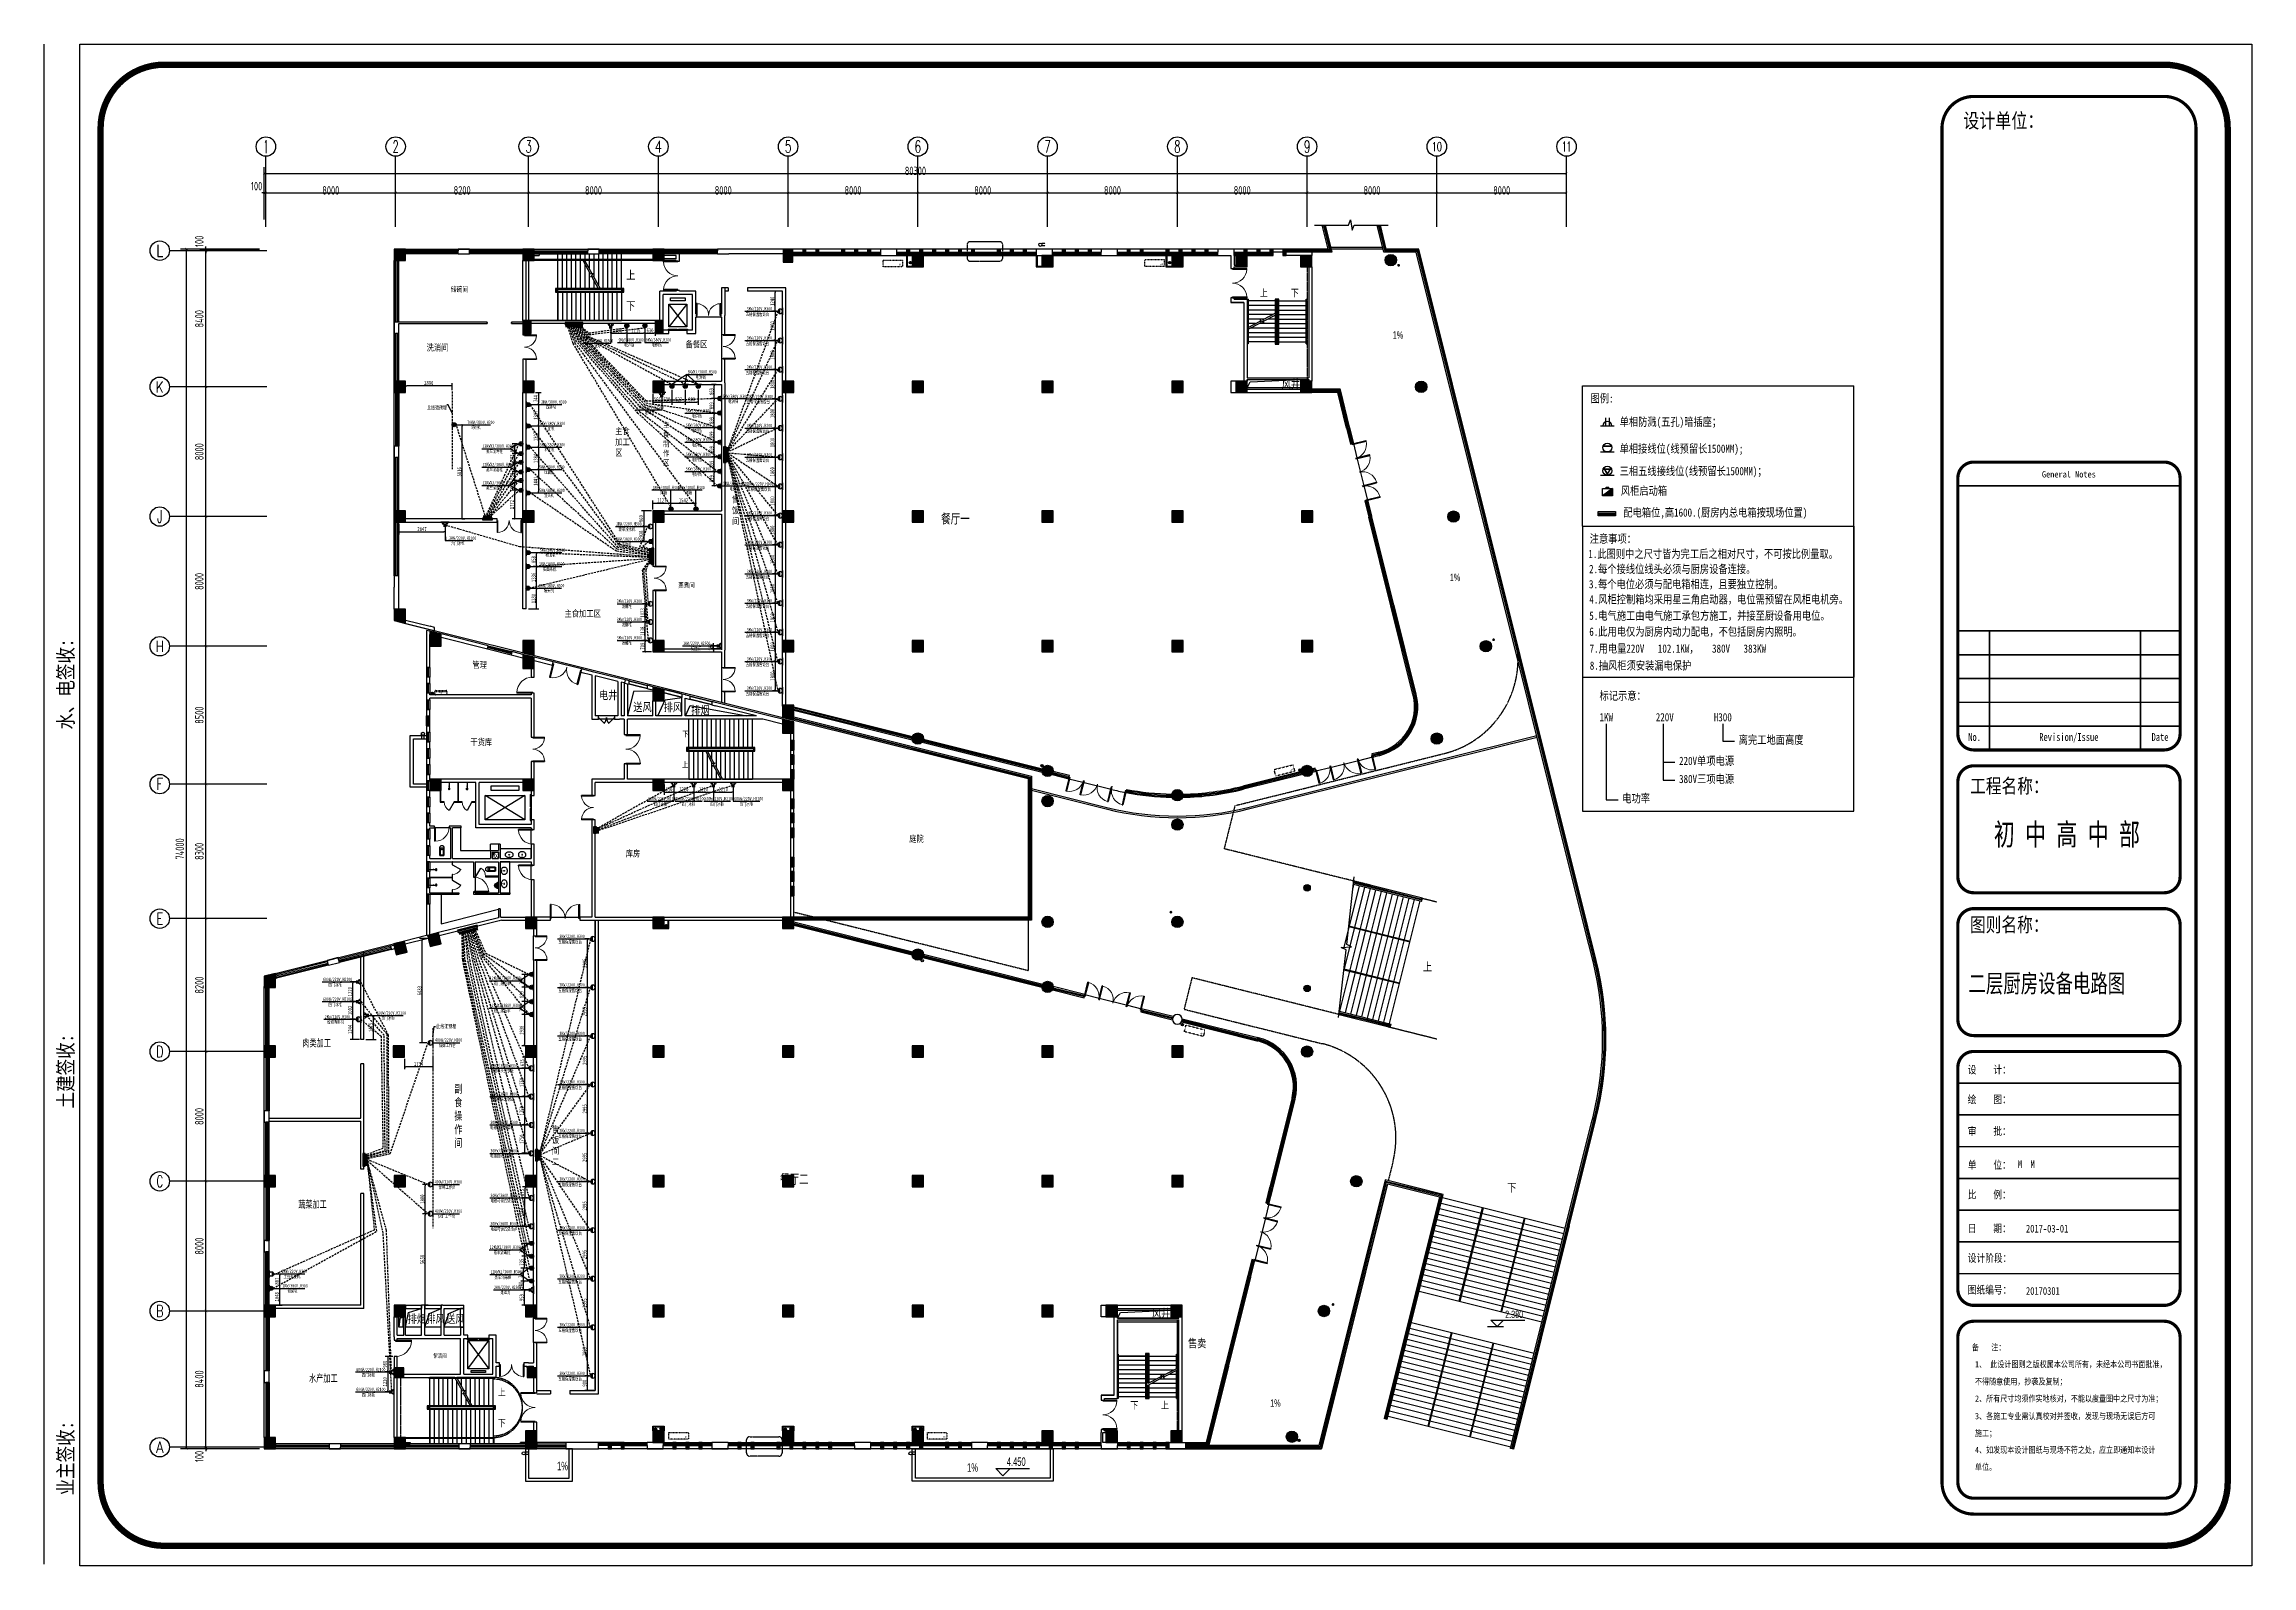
# Model space of a CAD drawing. Header units: inches. Extents: x -584 to 1446124, y -108140 to 99637.
# Drawn here: x 1090350 to 1226479, y 5780 to 99637 of the extents above; entities that cross this region are included whole.
import ezdxf
from ezdxf.enums import TextEntityAlignment as Align

# ---------------------------------------------------------------- set-up
doc = ezdxf.new("R2010")
doc.units = ezdxf.units.IN
doc.header["$MEASUREMENT"] = 0
for name, pattern in [('DASH', [0.35, 0.25, -0.1]), ('DASHED', [0.75, 0.5, -0.25]), ('HIDDEN', [0.375, 0.25, -0.125])]:
    doc.linetypes.add(name, pattern=pattern)
for name, color, linetype in [('0-空调出屋面', 41, 'Continuous'), ('0-雨水', 141, 'Continuous'), ('000外框', 7, 'Continuous'), ('AXIS', 3, 'Continuous'), ('AXIS_TEXT', 7, 'Continuous'), ('COLUMN', 6, 'Continuous'), ('CURTWALL', 4, 'Continuous'), ('DIM_ELEV', 3, 'Continuous'), ('DIM_SYMB', 3, 'Continuous'), ('EVTR', 2, 'Continuous'), ('LATRINE', 6, 'Continuous'), ('LG', 84, 'Continuous'), ('LVTRY', 6, 'Continuous'), ('PUB_HATCH', 8, 'Continuous'), ('PUB_STRM', 4, 'Continuous'), ('PUB_TEXT', 151, 'Continuous'), ('ROOM_NAME', 7, 'Continuous'), ('STAIR', 6, 'Continuous'), ('WALL', 7, 'Continuous'), ('WINDOW', 3, 'Continuous'), ('供排水', 4, 'Continuous'), ('厨房设备', 7, 'Continuous'), ('外框', 7, 'Continuous'), ('电位', 1, 'Continuous'), ('空调', 205, 'Continuous')]:
    doc.layers.add(name, color=color, linetype=linetype)
doc.styles.add('_TCH_AXIS', font='COMPLEX', dxfattribs={"bigfont": 'GBCBIG'})
doc.styles.add('_TCH_DIM', font='stylu.ttf')
doc.styles.add('_TCH_DIM_T3', font='TSSDENG', dxfattribs={"width": 0.64, "bigfont": 'TSSDCHN'})
doc.styles.add('COMPLEX', font='stylu.ttf')
doc.styles.add('HZ-1', font='MingLiU.ttf', dxfattribs={"width": 0.8})
doc.styles.get("Standard").update_dxf_attribs({"font": '', "width": 0.7, "height": 250})
doc.styles.add('STYLE4', font='', dxfattribs={"width": 0.7, "height": 180})
doc.styles.add('宋体', font='', dxfattribs={"width": 0.8})
doc.styles.add('宋体平面', font='', dxfattribs={"width": 0.8})
doc.styles.add('黑体', font='simhei.ttf', dxfattribs={"width": 0.7})
doc.styles.get('Standard').set_extended_font_data('NSimSun')
doc.styles.get('STYLE4').set_extended_font_data('NSimSun')
doc.styles.get('宋体').set_extended_font_data('NSimSun')
doc.styles.get('宋体平面').set_extended_font_data('SimSun')
doc.dimstyles.new('_TCH_ARCH&&150', dxfattribs={"dimtxt": 525, "dimasz": 150, "dimexe": 375, "dimexo": 450, "dimgap": 150, "dimtad": 1, "dimdec": 0, "dimzin": 0, "dimdsep": 46, "dimtxsty": '_TCH_DIM_T3', "dimblk": 'ARCHTICK', "dimcen": 0.09, "dimclrt": 7, "dimazin": 2, "dimtfac": 1, "dimtdec": 0, "dimtix": 1, "dimtmove": 2, "dimatfit": 3, "dimfxl": 0, "dimtolj": 1, "dimtzin": 0, "dimarcsym": 0})
doc.dimstyles.new('电路', dxfattribs={"dimscale": 80, "dimtxt": 2.5, "dimasz": 1, "dimexe": 2, "dimexo": 1, "dimtad": 1, "dimdec": 0, "dimtxsty": 'Standard', "dimblk": 'DOT', "dimcen": 1, "dimclrd": 6, "dimclre": 6, "dimclrt": 6, "dimadec": 0, "dimazin": 0, "dimtfac": 1, "dimtdec": 0, "dimtmove": 0, "dimatfit": 3, "dimfxl": 0, "dimarcsym": 0})

# ---------------------------------------------------------------- blocks, each defined once
blk = doc.blocks.new('vhjkghkghkl')
at = {"layer": '空调', "linetype": 'DASH', "ltscale": 0.3}
blk.add_lwpolyline([(134071, 540199), (134071, 539779), (132871, 539779), (132871, 540199), (134071, 540199)], close=True, dxfattribs=at)
at = {"layer": '空调', "linetype": 'DASH', "ltscale": 0.3, "style": 'HZ-1'}
blk.add_text('AC', height=100, dxfattribs=at).set_placement((133846, 539867))
blk = doc.blocks.new('fgjhgjghkgk')
at = {"layer": '空调', "linetype": 'DASH', "ltscale": 0.3}
for p, q in [((124108, 467971), (124108, 468601)), ((124168, 468661), (124320, 468661)), ((124320, 468661), (124320, 467911)), ((124380, 468601), (124380, 467971)), ((124320, 467911), (124168, 467911))]:
    blk.add_line(p, q, dxfattribs=at)
for centre, start, end in [((124168, 468601), 90, 180), ((124320, 468601), 0, 90), ((124168, 467971), 180, 270), ((124320, 467971), 270, 0)]:
    blk.add_arc(centre, 60, start, end, dxfattribs=at)
at = {"layer": '空调', "linetype": 'DASH', "ltscale": 0.3, "style": 'HZ-1', "text_generation_flag": 4}
blk.add_text('AC', height=100, rotation=270, dxfattribs=at).set_placement((124287, 468364))
blk = doc.blocks.new('_ArchTick')
at = {"color": 0, "linetype": 'ByBlock', "const_width": 0.15}
blk.add_lwpolyline([(-0.5, -0.5), (0.5, 0.5)], dxfattribs=at)
blk = doc.blocks.new('*D85')
at = {"layer": 'AXIS', "color": 0, "lineweight": -2, "transparency": 16777216}
for p, q in [((1103630, 13099), (1099955, 13099)), ((1103630, 12999), (1099955, 12999)), ((1100330, 13099), (1100330, 13249)), ((1100330, 12999), (1100330, 13099)), ((1100330, 12999), (1100330, 12849))]:
    blk.add_line(p, q, dxfattribs=at)
at = {"layer": 'Defpoints', "color": 0, "transparency": 16777216}
for p in [(1100330, 13099), (1104080, 13099), (1104080, 12999)]:
    blk.add_point(p, dxfattribs=at)
at = {"layer": 'AXIS', "color": 0, "lineweight": -2, "transparency": 16777216, "xscale": 150, "yscale": 150, "zscale": 150}
for p, rotation in [((1100330, 13099), 270), ((1100330, 12999), 90)]:
    blk.add_blockref('_ArchTick', p, dxfattribs=dict(at, rotation=rotation))
at = {"layer": 'AXIS', "color": 7, "transparency": 16777216, "insert": (1099918, 12525), "char_height": 525, "attachment_point": 5, "rotation": 90, "style": '_TCH_DIM_T3'}
blk.add_mtext('\\A1;100', dxfattribs=at)
blk = doc.blocks.new('*D86')
at = {"layer": 'AXIS', "color": 0, "lineweight": -2, "transparency": 16777216}
for p, q in [((1103630, 21499), (1099955, 21499)), ((1100330, 13099), (1100330, 21499)), ((1103630, 13099), (1099955, 13099))]:
    blk.add_line(p, q, dxfattribs=at)
at = {"layer": 'Defpoints', "color": 0, "transparency": 16777216}
for p in [(1100330, 21499), (1104080, 21499), (1104080, 13099)]:
    blk.add_point(p, dxfattribs=at)
at = {"layer": 'AXIS', "color": 0, "lineweight": -2, "transparency": 16777216, "xscale": 150, "yscale": 150, "zscale": 150}
for p, rotation in [((1100330, 21499), 90), ((1100330, 13099), 270)]:
    blk.add_blockref('_ArchTick', p, dxfattribs=dict(at, rotation=rotation))
at = {"layer": 'AXIS', "color": 7, "transparency": 16777216, "insert": (1099918, 17299), "char_height": 525, "attachment_point": 5, "rotation": 90, "style": '_TCH_DIM_T3'}
blk.add_mtext('\\A1;8400', dxfattribs=at)
blk = doc.blocks.new('*D87')
at = {"layer": 'AXIS', "color": 0, "lineweight": -2, "transparency": 16777216}
for p, q in [((1103630, 29499), (1099955, 29499)), ((1100330, 21499), (1100330, 29499)), ((1103630, 21499), (1099955, 21499))]:
    blk.add_line(p, q, dxfattribs=at)
at = {"layer": 'Defpoints', "color": 0, "transparency": 16777216}
for p in [(1100330, 29499), (1104080, 29499), (1104080, 21499)]:
    blk.add_point(p, dxfattribs=at)
at = {"layer": 'AXIS', "color": 0, "lineweight": -2, "transparency": 16777216, "xscale": 150, "yscale": 150, "zscale": 150}
for p, rotation in [((1100330, 29499), 90), ((1100330, 21499), 270)]:
    blk.add_blockref('_ArchTick', p, dxfattribs=dict(at, rotation=rotation))
at = {"layer": 'AXIS', "color": 7, "transparency": 16777216, "insert": (1099918, 25499), "char_height": 525, "attachment_point": 5, "rotation": 90, "style": '_TCH_DIM_T3'}
blk.add_mtext('\\A1;8000', dxfattribs=at)
blk = doc.blocks.new('*D88')
at = {"layer": 'AXIS', "color": 0, "lineweight": -2, "transparency": 16777216}
for p, q in [((1103630, 37499), (1099955, 37499)), ((1100330, 29499), (1100330, 37499)), ((1103630, 29499), (1099955, 29499))]:
    blk.add_line(p, q, dxfattribs=at)
at = {"layer": 'Defpoints', "color": 0, "transparency": 16777216}
for p in [(1100330, 37499), (1104080, 37499), (1104080, 29499)]:
    blk.add_point(p, dxfattribs=at)
at = {"layer": 'AXIS', "color": 0, "lineweight": -2, "transparency": 16777216, "xscale": 150, "yscale": 150, "zscale": 150}
for p, rotation in [((1100330, 37499), 90), ((1100330, 29499), 270)]:
    blk.add_blockref('_ArchTick', p, dxfattribs=dict(at, rotation=rotation))
at = {"layer": 'AXIS', "color": 7, "transparency": 16777216, "insert": (1099918, 33499), "char_height": 525, "attachment_point": 5, "rotation": 90, "style": '_TCH_DIM_T3'}
blk.add_mtext('\\A1;8000', dxfattribs=at)
blk = doc.blocks.new('*D89')
at = {"layer": 'AXIS', "color": 0, "lineweight": -2, "transparency": 16777216}
for p, q in [((1103630, 45699), (1099955, 45699)), ((1100330, 37499), (1100330, 45699)), ((1103630, 37499), (1099955, 37499))]:
    blk.add_line(p, q, dxfattribs=at)
at = {"layer": 'Defpoints', "color": 0, "transparency": 16777216}
for p in [(1100330, 45699), (1104080, 45699), (1104080, 37499)]:
    blk.add_point(p, dxfattribs=at)
at = {"layer": 'AXIS', "color": 0, "lineweight": -2, "transparency": 16777216, "xscale": 150, "yscale": 150, "zscale": 150}
for p, rotation in [((1100330, 45699), 90), ((1100330, 37499), 270)]:
    blk.add_blockref('_ArchTick', p, dxfattribs=dict(at, rotation=rotation))
at = {"layer": 'AXIS', "color": 7, "transparency": 16777216, "insert": (1099918, 41599), "char_height": 525, "attachment_point": 5, "rotation": 90, "style": '_TCH_DIM_T3'}
blk.add_mtext('\\A1;8200', dxfattribs=at)
blk = doc.blocks.new('*D90')
at = {"layer": 'AXIS', "color": 0, "lineweight": -2, "transparency": 16777216}
for p, q in [((1103630, 53999), (1099955, 53999)), ((1100330, 45699), (1100330, 53999)), ((1103630, 45699), (1099955, 45699))]:
    blk.add_line(p, q, dxfattribs=at)
at = {"layer": 'Defpoints', "color": 0, "transparency": 16777216}
for p in [(1100330, 53999), (1104080, 53999), (1104080, 45699)]:
    blk.add_point(p, dxfattribs=at)
at = {"layer": 'AXIS', "color": 0, "lineweight": -2, "transparency": 16777216, "xscale": 150, "yscale": 150, "zscale": 150}
for p, rotation in [((1100330, 53999), 90), ((1100330, 45699), 270)]:
    blk.add_blockref('_ArchTick', p, dxfattribs=dict(at, rotation=rotation))
at = {"layer": 'AXIS', "color": 7, "transparency": 16777216, "insert": (1099918, 49849), "char_height": 525, "attachment_point": 5, "rotation": 90, "style": '_TCH_DIM_T3'}
blk.add_mtext('\\A1;8300', dxfattribs=at)
blk = doc.blocks.new('*D91')
at = {"layer": 'AXIS', "color": 0, "lineweight": -2, "transparency": 16777216}
for p, q in [((1103630, 62499), (1099955, 62499)), ((1100330, 53999), (1100330, 62499)), ((1103630, 53999), (1099955, 53999))]:
    blk.add_line(p, q, dxfattribs=at)
at = {"layer": 'Defpoints', "color": 0, "transparency": 16777216}
for p in [(1100330, 62499), (1104080, 62499), (1104080, 53999)]:
    blk.add_point(p, dxfattribs=at)
at = {"layer": 'AXIS', "color": 0, "lineweight": -2, "transparency": 16777216, "xscale": 150, "yscale": 150, "zscale": 150}
for p, rotation in [((1100330, 62499), 90), ((1100330, 53999), 270)]:
    blk.add_blockref('_ArchTick', p, dxfattribs=dict(at, rotation=rotation))
at = {"layer": 'AXIS', "color": 7, "transparency": 16777216, "insert": (1099918, 58249), "char_height": 525, "attachment_point": 5, "rotation": 90, "style": '_TCH_DIM_T3'}
blk.add_mtext('\\A1;8500', dxfattribs=at)
blk = doc.blocks.new('*D92')
at = {"layer": 'AXIS', "color": 0, "lineweight": -2, "transparency": 16777216}
for p, q in [((1103630, 70499), (1099955, 70499)), ((1100330, 62499), (1100330, 70499)), ((1103630, 62499), (1099955, 62499))]:
    blk.add_line(p, q, dxfattribs=at)
at = {"layer": 'Defpoints', "color": 0, "transparency": 16777216}
for p in [(1100330, 70499), (1104080, 70499), (1104080, 62499)]:
    blk.add_point(p, dxfattribs=at)
at = {"layer": 'AXIS', "color": 0, "lineweight": -2, "transparency": 16777216, "xscale": 150, "yscale": 150, "zscale": 150}
for p, rotation in [((1100330, 70499), 90), ((1100330, 62499), 270)]:
    blk.add_blockref('_ArchTick', p, dxfattribs=dict(at, rotation=rotation))
at = {"layer": 'AXIS', "color": 7, "transparency": 16777216, "insert": (1099918, 66499), "char_height": 525, "attachment_point": 5, "rotation": 90, "style": '_TCH_DIM_T3'}
blk.add_mtext('\\A1;8000', dxfattribs=at)
blk = doc.blocks.new('*D93')
at = {"layer": 'AXIS', "color": 0, "lineweight": -2, "transparency": 16777216}
for p, q in [((1103630, 78499), (1099955, 78499)), ((1100330, 70499), (1100330, 78499)), ((1103630, 70499), (1099955, 70499))]:
    blk.add_line(p, q, dxfattribs=at)
at = {"layer": 'Defpoints', "color": 0, "transparency": 16777216}
for p in [(1100330, 78499), (1104080, 78499), (1104080, 70499)]:
    blk.add_point(p, dxfattribs=at)
at = {"layer": 'AXIS', "color": 0, "lineweight": -2, "transparency": 16777216, "xscale": 150, "yscale": 150, "zscale": 150}
for p, rotation in [((1100330, 78499), 90), ((1100330, 70499), 270)]:
    blk.add_blockref('_ArchTick', p, dxfattribs=dict(at, rotation=rotation))
at = {"layer": 'AXIS', "color": 7, "transparency": 16777216, "insert": (1099918, 74499), "char_height": 525, "attachment_point": 5, "rotation": 90, "style": '_TCH_DIM_T3'}
blk.add_mtext('\\A1;8000', dxfattribs=at)
blk = doc.blocks.new('*D94')
at = {"layer": 'AXIS', "color": 0, "lineweight": -2, "transparency": 16777216}
for p, q in [((1103630, 86899), (1099955, 86899)), ((1100330, 78499), (1100330, 86899)), ((1103630, 78499), (1099955, 78499))]:
    blk.add_line(p, q, dxfattribs=at)
at = {"layer": 'Defpoints', "color": 0, "transparency": 16777216}
for p in [(1100330, 86899), (1104080, 86899), (1104080, 78499)]:
    blk.add_point(p, dxfattribs=at)
at = {"layer": 'AXIS', "color": 0, "lineweight": -2, "transparency": 16777216, "xscale": 150, "yscale": 150, "zscale": 150}
for p, rotation in [((1100330, 86899), 90), ((1100330, 78499), 270)]:
    blk.add_blockref('_ArchTick', p, dxfattribs=dict(at, rotation=rotation))
at = {"layer": 'AXIS', "color": 7, "transparency": 16777216, "insert": (1099918, 82699), "char_height": 525, "attachment_point": 5, "rotation": 90, "style": '_TCH_DIM_T3'}
blk.add_mtext('\\A1;8400', dxfattribs=at)
blk = doc.blocks.new('*D95')
at = {"layer": 'AXIS', "color": 0, "lineweight": -2, "transparency": 16777216}
for p, q in [((1100330, 86999), (1100330, 87149)), ((1103630, 86999), (1099955, 86999)), ((1103630, 86899), (1099955, 86899)), ((1100330, 86899), (1100330, 86999)), ((1100330, 86899), (1100330, 86749))]:
    blk.add_line(p, q, dxfattribs=at)
at = {"layer": 'Defpoints', "color": 0, "transparency": 16777216}
for p in [(1100330, 86999), (1104080, 86999), (1104080, 86899)]:
    blk.add_point(p, dxfattribs=at)
at = {"layer": 'AXIS', "color": 0, "lineweight": -2, "transparency": 16777216, "xscale": 150, "yscale": 150, "zscale": 150}
for p, rotation in [((1100330, 86999), 270), ((1100330, 86899), 90)]:
    blk.add_blockref('_ArchTick', p, dxfattribs=dict(at, rotation=rotation))
at = {"layer": 'AXIS', "color": 7, "transparency": 16777216, "insert": (1099918, 87472), "char_height": 525, "attachment_point": 5, "rotation": 90, "style": '_TCH_DIM_T3'}
blk.add_mtext('\\A1;100', dxfattribs=at)
blk = doc.blocks.new('*D96')
at = {"layer": 'AXIS', "color": 0, "lineweight": -2, "transparency": 16777216}
for p, q in [((1103630, 86999), (1098755, 86999)), ((1099130, 12999), (1099130, 86999)), ((1103630, 12999), (1098755, 12999))]:
    blk.add_line(p, q, dxfattribs=at)
at = {"layer": 'Defpoints', "color": 0, "transparency": 16777216}
for p in [(1099130, 86999), (1104080, 86999), (1104080, 12999)]:
    blk.add_point(p, dxfattribs=at)
at = {"layer": 'AXIS', "color": 0, "lineweight": -2, "transparency": 16777216, "xscale": 150, "yscale": 150, "zscale": 150}
for p, rotation in [((1099130, 86999), 90), ((1099130, 12999), 270)]:
    blk.add_blockref('_ArchTick', p, dxfattribs=dict(at, rotation=rotation))
at = {"layer": 'AXIS', "color": 7, "transparency": 16777216, "insert": (1098718, 49999), "char_height": 525, "attachment_point": 5, "rotation": 90, "style": '_TCH_DIM_T3'}
blk.add_mtext('\\A1;74000', dxfattribs=at)
blk = doc.blocks.new('*D97')
at = {"layer": 'AXIS', "color": 0, "lineweight": -2, "transparency": 16777216}
for p, q in [((1103924, 90467), (1103774, 90467)), ((1103924, 88814), (1103924, 90842)), ((1103924, 90467), (1104024, 90467)), ((1104024, 88814), (1104024, 90842)), ((1104024, 90467), (1104174, 90467))]:
    blk.add_line(p, q, dxfattribs=at)
at = {"layer": 'Defpoints', "color": 0, "transparency": 16777216}
for p in [(1104024, 90467), (1103924, 88364), (1104024, 88364)]:
    blk.add_point(p, dxfattribs=at)
at = {"layer": 'AXIS', "color": 0, "lineweight": -2, "transparency": 16777216, "xscale": 150, "yscale": 150, "zscale": 150}
blk.add_blockref('_ArchTick', (1103924, 90467), dxfattribs=at)
at = {"layer": 'AXIS', "color": 0, "lineweight": -2, "transparency": 16777216, "xscale": 150, "yscale": 150, "zscale": 150, "rotation": 180}
blk.add_blockref('_ArchTick', (1104024, 90467), dxfattribs=at)
at = {"layer": 'AXIS', "color": 7, "transparency": 16777216, "insert": (1103451, 90880), "char_height": 525, "attachment_point": 5, "style": '_TCH_DIM_T3'}
blk.add_mtext('\\A1;100', dxfattribs=at)
blk = doc.blocks.new('*D98')
at = {"layer": 'AXIS', "color": 0, "lineweight": -2, "transparency": 16777216}
for p, q in [((1104024, 88814), (1104024, 90842)), ((1104024, 90467), (1112024, 90467)), ((1112024, 88814), (1112024, 90842))]:
    blk.add_line(p, q, dxfattribs=at)
at = {"layer": 'Defpoints', "color": 0, "transparency": 16777216}
for p in [(1112024, 90467), (1104024, 88364), (1112024, 88364)]:
    blk.add_point(p, dxfattribs=at)
at = {"layer": 'AXIS', "color": 0, "lineweight": -2, "transparency": 16777216, "xscale": 150, "yscale": 150, "zscale": 150, "rotation": 180}
blk.add_blockref('_ArchTick', (1104024, 90467), dxfattribs=at)
at = {"layer": 'AXIS', "color": 0, "lineweight": -2, "transparency": 16777216, "xscale": 150, "yscale": 150, "zscale": 150}
blk.add_blockref('_ArchTick', (1112024, 90467), dxfattribs=at)
at = {"layer": 'AXIS', "color": 7, "transparency": 16777216, "insert": (1108024, 90617), "char_height": 525, "attachment_point": 5, "style": '_TCH_DIM_T3'}
blk.add_mtext('\\A1;8000', dxfattribs=at)
blk = doc.blocks.new('*D99')
at = {"layer": 'AXIS', "color": 0, "lineweight": -2, "transparency": 16777216}
for p, q in [((1112024, 88814), (1112024, 90842)), ((1112024, 90467), (1120224, 90467)), ((1120224, 88814), (1120224, 90842))]:
    blk.add_line(p, q, dxfattribs=at)
at = {"layer": 'Defpoints', "color": 0, "transparency": 16777216}
for p in [(1120224, 90467), (1112024, 88364), (1120224, 88364)]:
    blk.add_point(p, dxfattribs=at)
at = {"layer": 'AXIS', "color": 0, "lineweight": -2, "transparency": 16777216, "xscale": 150, "yscale": 150, "zscale": 150, "rotation": 180}
blk.add_blockref('_ArchTick', (1112024, 90467), dxfattribs=at)
at = {"layer": 'AXIS', "color": 0, "lineweight": -2, "transparency": 16777216, "xscale": 150, "yscale": 150, "zscale": 150}
blk.add_blockref('_ArchTick', (1120224, 90467), dxfattribs=at)
at = {"layer": 'AXIS', "color": 7, "transparency": 16777216, "insert": (1116124, 90617), "char_height": 525, "attachment_point": 5, "style": '_TCH_DIM_T3'}
blk.add_mtext('\\A1;8200', dxfattribs=at)
blk = doc.blocks.new('*D100')
at = {"layer": 'AXIS', "color": 0, "lineweight": -2, "transparency": 16777216}
for p, q in [((1120224, 88814), (1120224, 90842)), ((1120224, 90467), (1128224, 90467)), ((1128224, 88814), (1128224, 90842))]:
    blk.add_line(p, q, dxfattribs=at)
at = {"layer": 'Defpoints', "color": 0, "transparency": 16777216}
for p in [(1128224, 90467), (1120224, 88364), (1128224, 88364)]:
    blk.add_point(p, dxfattribs=at)
at = {"layer": 'AXIS', "color": 0, "lineweight": -2, "transparency": 16777216, "xscale": 150, "yscale": 150, "zscale": 150, "rotation": 180}
blk.add_blockref('_ArchTick', (1120224, 90467), dxfattribs=at)
at = {"layer": 'AXIS', "color": 0, "lineweight": -2, "transparency": 16777216, "xscale": 150, "yscale": 150, "zscale": 150}
blk.add_blockref('_ArchTick', (1128224, 90467), dxfattribs=at)
at = {"layer": 'AXIS', "color": 7, "transparency": 16777216, "insert": (1124224, 90617), "char_height": 525, "attachment_point": 5, "style": '_TCH_DIM_T3'}
blk.add_mtext('\\A1;8000', dxfattribs=at)
blk = doc.blocks.new('*D101')
at = {"layer": 'AXIS', "color": 0, "lineweight": -2, "transparency": 16777216}
for p, q in [((1128224, 88814), (1128224, 90842)), ((1128224, 90467), (1136224, 90467)), ((1136224, 88814), (1136224, 90842))]:
    blk.add_line(p, q, dxfattribs=at)
at = {"layer": 'Defpoints', "color": 0, "transparency": 16777216}
for p in [(1136224, 90467), (1128224, 88364), (1136224, 88364)]:
    blk.add_point(p, dxfattribs=at)
at = {"layer": 'AXIS', "color": 0, "lineweight": -2, "transparency": 16777216, "xscale": 150, "yscale": 150, "zscale": 150, "rotation": 180}
blk.add_blockref('_ArchTick', (1128224, 90467), dxfattribs=at)
at = {"layer": 'AXIS', "color": 0, "lineweight": -2, "transparency": 16777216, "xscale": 150, "yscale": 150, "zscale": 150}
blk.add_blockref('_ArchTick', (1136224, 90467), dxfattribs=at)
at = {"layer": 'AXIS', "color": 7, "transparency": 16777216, "insert": (1132224, 90617), "char_height": 525, "attachment_point": 5, "style": '_TCH_DIM_T3'}
blk.add_mtext('\\A1;8000', dxfattribs=at)
blk = doc.blocks.new('*D102')
at = {"layer": 'AXIS', "color": 0, "lineweight": -2, "transparency": 16777216}
for p, q in [((1136224, 88814), (1136224, 90842)), ((1136224, 90467), (1144224, 90467)), ((1144224, 88814), (1144224, 90842))]:
    blk.add_line(p, q, dxfattribs=at)
at = {"layer": 'Defpoints', "color": 0, "transparency": 16777216}
for p in [(1144224, 90467), (1136224, 88364), (1144224, 88364)]:
    blk.add_point(p, dxfattribs=at)
at = {"layer": 'AXIS', "color": 0, "lineweight": -2, "transparency": 16777216, "xscale": 150, "yscale": 150, "zscale": 150, "rotation": 180}
blk.add_blockref('_ArchTick', (1136224, 90467), dxfattribs=at)
at = {"layer": 'AXIS', "color": 0, "lineweight": -2, "transparency": 16777216, "xscale": 150, "yscale": 150, "zscale": 150}
blk.add_blockref('_ArchTick', (1144224, 90467), dxfattribs=at)
at = {"layer": 'AXIS', "color": 7, "transparency": 16777216, "insert": (1140224, 90617), "char_height": 525, "attachment_point": 5, "style": '_TCH_DIM_T3'}
blk.add_mtext('\\A1;8000', dxfattribs=at)
blk = doc.blocks.new('*D103')
at = {"layer": 'AXIS', "color": 0, "lineweight": -2, "transparency": 16777216}
for p, q in [((1144224, 88814), (1144224, 90842)), ((1144224, 90467), (1152224, 90467)), ((1152224, 88814), (1152224, 90842))]:
    blk.add_line(p, q, dxfattribs=at)
at = {"layer": 'Defpoints', "color": 0, "transparency": 16777216}
for p in [(1152224, 90467), (1144224, 88364), (1152224, 88364)]:
    blk.add_point(p, dxfattribs=at)
at = {"layer": 'AXIS', "color": 0, "lineweight": -2, "transparency": 16777216, "xscale": 150, "yscale": 150, "zscale": 150, "rotation": 180}
blk.add_blockref('_ArchTick', (1144224, 90467), dxfattribs=at)
at = {"layer": 'AXIS', "color": 0, "lineweight": -2, "transparency": 16777216, "xscale": 150, "yscale": 150, "zscale": 150}
blk.add_blockref('_ArchTick', (1152224, 90467), dxfattribs=at)
at = {"layer": 'AXIS', "color": 7, "transparency": 16777216, "insert": (1148224, 90617), "char_height": 525, "attachment_point": 5, "style": '_TCH_DIM_T3'}
blk.add_mtext('\\A1;8000', dxfattribs=at)
blk = doc.blocks.new('*D104')
at = {"layer": 'AXIS', "color": 0, "lineweight": -2, "transparency": 16777216}
for p, q in [((1152224, 88814), (1152224, 90842)), ((1152224, 90467), (1160224, 90467)), ((1160224, 88814), (1160224, 90842))]:
    blk.add_line(p, q, dxfattribs=at)
at = {"layer": 'Defpoints', "color": 0, "transparency": 16777216}
for p in [(1160224, 90467), (1152224, 88364), (1160224, 88364)]:
    blk.add_point(p, dxfattribs=at)
at = {"layer": 'AXIS', "color": 0, "lineweight": -2, "transparency": 16777216, "xscale": 150, "yscale": 150, "zscale": 150, "rotation": 180}
blk.add_blockref('_ArchTick', (1152224, 90467), dxfattribs=at)
at = {"layer": 'AXIS', "color": 0, "lineweight": -2, "transparency": 16777216, "xscale": 150, "yscale": 150, "zscale": 150}
blk.add_blockref('_ArchTick', (1160224, 90467), dxfattribs=at)
at = {"layer": 'AXIS', "color": 7, "transparency": 16777216, "insert": (1156224, 90617), "char_height": 525, "attachment_point": 5, "style": '_TCH_DIM_T3'}
blk.add_mtext('\\A1;8000', dxfattribs=at)
blk = doc.blocks.new('*D105')
at = {"layer": 'AXIS', "color": 0, "lineweight": -2, "transparency": 16777216}
for p, q in [((1160224, 88814), (1160224, 90842)), ((1160224, 90467), (1168224, 90467)), ((1168224, 88814), (1168224, 90842))]:
    blk.add_line(p, q, dxfattribs=at)
at = {"layer": 'Defpoints', "color": 0, "transparency": 16777216}
for p in [(1168224, 90467), (1160224, 88364), (1168224, 88364)]:
    blk.add_point(p, dxfattribs=at)
at = {"layer": 'AXIS', "color": 0, "lineweight": -2, "transparency": 16777216, "xscale": 150, "yscale": 150, "zscale": 150, "rotation": 180}
blk.add_blockref('_ArchTick', (1160224, 90467), dxfattribs=at)
at = {"layer": 'AXIS', "color": 0, "lineweight": -2, "transparency": 16777216, "xscale": 150, "yscale": 150, "zscale": 150}
blk.add_blockref('_ArchTick', (1168224, 90467), dxfattribs=at)
at = {"layer": 'AXIS', "color": 7, "transparency": 16777216, "insert": (1164224, 90617), "char_height": 525, "attachment_point": 5, "style": '_TCH_DIM_T3'}
blk.add_mtext('\\A1;8000', dxfattribs=at)
blk = doc.blocks.new('*D106')
at = {"layer": 'AXIS', "color": 0, "lineweight": -2, "transparency": 16777216}
for p, q in [((1168224, 88814), (1168224, 90842)), ((1168224, 90467), (1176224, 90467)), ((1176224, 88814), (1176224, 90842))]:
    blk.add_line(p, q, dxfattribs=at)
at = {"layer": 'Defpoints', "color": 0, "transparency": 16777216}
for p in [(1176224, 90467), (1168224, 88364), (1176224, 88364)]:
    blk.add_point(p, dxfattribs=at)
at = {"layer": 'AXIS', "color": 0, "lineweight": -2, "transparency": 16777216, "xscale": 150, "yscale": 150, "zscale": 150, "rotation": 180}
blk.add_blockref('_ArchTick', (1168224, 90467), dxfattribs=at)
at = {"layer": 'AXIS', "color": 0, "lineweight": -2, "transparency": 16777216, "xscale": 150, "yscale": 150, "zscale": 150}
blk.add_blockref('_ArchTick', (1176224, 90467), dxfattribs=at)
at = {"layer": 'AXIS', "color": 7, "transparency": 16777216, "insert": (1172224, 90617), "char_height": 525, "attachment_point": 5, "style": '_TCH_DIM_T3'}
blk.add_mtext('\\A1;8000', dxfattribs=at)
blk = doc.blocks.new('*D107')
at = {"layer": 'AXIS', "color": 0, "lineweight": -2, "transparency": 16777216}
for p, q in [((1176224, 88814), (1176224, 90842)), ((1176224, 90467), (1184224, 90467)), ((1184224, 88814), (1184224, 90842))]:
    blk.add_line(p, q, dxfattribs=at)
at = {"layer": 'Defpoints', "color": 0, "transparency": 16777216}
for p in [(1184224, 90467), (1176224, 88364), (1184224, 88364)]:
    blk.add_point(p, dxfattribs=at)
at = {"layer": 'AXIS', "color": 0, "lineweight": -2, "transparency": 16777216, "xscale": 150, "yscale": 150, "zscale": 150, "rotation": 180}
blk.add_blockref('_ArchTick', (1176224, 90467), dxfattribs=at)
at = {"layer": 'AXIS', "color": 0, "lineweight": -2, "transparency": 16777216, "xscale": 150, "yscale": 150, "zscale": 150}
blk.add_blockref('_ArchTick', (1184224, 90467), dxfattribs=at)
at = {"layer": 'AXIS', "color": 7, "transparency": 16777216, "insert": (1180224, 90617), "char_height": 525, "attachment_point": 5, "style": '_TCH_DIM_T3'}
blk.add_mtext('\\A1;8000', dxfattribs=at)
blk = doc.blocks.new('*D108')
at = {"layer": 'AXIS', "color": 0, "lineweight": -2, "transparency": 16777216}
for p, q in [((1103924, 88814), (1103924, 92042)), ((1103924, 91667), (1184224, 91667)), ((1184224, 88814), (1184224, 92042))]:
    blk.add_line(p, q, dxfattribs=at)
at = {"layer": 'Defpoints', "color": 0, "transparency": 16777216}
for p in [(1184224, 91667), (1103924, 88364), (1184224, 88364)]:
    blk.add_point(p, dxfattribs=at)
at = {"layer": 'AXIS', "color": 0, "lineweight": -2, "transparency": 16777216, "xscale": 150, "yscale": 150, "zscale": 150, "rotation": 180}
blk.add_blockref('_ArchTick', (1103924, 91667), dxfattribs=at)
at = {"layer": 'AXIS', "color": 0, "lineweight": -2, "transparency": 16777216, "xscale": 150, "yscale": 150, "zscale": 150}
blk.add_blockref('_ArchTick', (1184224, 91667), dxfattribs=at)
at = {"layer": 'AXIS', "color": 7, "transparency": 16777216, "insert": (1144074, 91817), "char_height": 525, "attachment_point": 5, "style": '_TCH_DIM_T3'}
blk.add_mtext('\\A1;80300', dxfattribs=at)
blk = doc.blocks.new('_FZH')
at = {"layer": 'WALL'}
blk.add_lwpolyline([(-0.5, -0.5), (0.5, -0.5), (0.5, 0.5), (-0.5, 0.5)], close=True, dxfattribs=at)
blk.add_solid([(-0.5, -0.5), (0.5, -0.5), (-0.5, 0.5), (0.5, 0.5)], dxfattribs=at)
blk = doc.blocks.new('_YZH')
blk.add_circle((0, 0), 0.5)
at = {"layer": 'PUB_HATCH', "const_width": 0.5}
blk.add_lwpolyline([(-0.25, 0, 1), (0.25, 0, 1)], format="xyb", close=True, dxfattribs=at)
blk = doc.blocks.new('$TCHSYS$WIN2D')
for p, q in [((-0.5, 0.5), (0.5, 0.5)), ((-0.5, 0.5), (-0.5, -0.5)), ((0.5, 0.5), (0.5, -0.5)), ((0.5, 0.167), (-0.5, 0.167)), ((0.5, -0.167), (-0.5, -0.167)), ((-0.5, -0.5), (0.5, -0.5))]:
    blk.add_line(p, q)
blk = doc.blocks.new('$DorLib2D$00000002')
for p, q in [((-0.5, 0), (-0.5, 0.4875)), ((-0.475, 0.4875), (-0.5, 0.4875)), ((-0.475, 0), (-0.475, 0.4875)), ((0.475, 0), (0.475, 0.4875)), ((0.475, 0.4875), (0.5, 0.4875)), ((0.5, 0), (0.5, 0.4875)), ((-0.5, 0), (-0.475, 0)), ((0.5, 0), (0.475, 0))]:
    blk.add_line(p, q)
at = {"lineweight": 13}
for centre, start, end in [((-0.4875, 0), 0, 88.530716), ((0.4875, 0), 91.469284, 180)]:
    blk.add_arc(centre, 0.4875, start, end, dxfattribs=at)
blk = doc.blocks.new('$DORLIB2D$00000127')
at = {"color": 0}
for points in [[(-0.533, 0.795), (-0.533, 0.69)], [(-0.033, 0.795), (-0.533, 0.795)], [(-0.033, 0.69), (-0.533, 0.69)], [(0.5, 0.5), (-0.5, 0.5)], [(-0.033, 0.795), (-0.033, 0.69)], [(0.533, 0.795), (0.033, 0.795)], [(0.033, 0.795), (0.033, 0.69)], [(0.533, 0.69), (0.033, 0.69)], [(0.533, 0.795), (0.533, 0.69)]]:
    blk.add_lwpolyline(points, dxfattribs=at)
blk = doc.blocks.new('$DorLib2D$00000001')
for p, q in [((0.45, 0.975), (0.5, 0.975)), ((0.45, 0), (0.45, 0.975)), ((0.5, 0), (0.45, 0)), ((0.5, 0), (0.5, 0.975))]:
    blk.add_line(p, q)
at = {"lineweight": 13}
blk.add_arc((0.475, 0), 0.975, 91.46928, 180, dxfattribs=at)
blk = doc.blocks.new('$WINLIB2D$00000001')
at = {"color": 0}
for points in [[(-0.5, 0.5), (-0.5, -0.5)], [(-0.5, 0.5), (0.5, 0.5)], [(0.5, 0.167), (-0.5, 0.167)], [(0.5, -0.5), (0.5, 0.5)], [(0.5, -0.167), (-0.5, -0.167)], [(-0.5, -0.5), (0.5, -0.5)]]:
    blk.add_lwpolyline(points, dxfattribs=at)
blk = doc.blocks.new('_AXISO')
blk.add_circle((0, 0), 0.5)
at = {"layer": 'AXIS_TEXT', "style": 'COMPLEX', "width": 1.041667}
blk.add_attdef('A', text='', height=0.56, dxfattribs=at).set_placement((-0.25, -0.28), (0.25, -0.28), align=Align.FIT)
blk = doc.blocks.new('$DorLib2D$00000116')
at = {"color": 0}
for p, q in [((-0.5, 0), (-0.15, 0.35)), ((0.5, 0), (0.15, 0.35))]:
    blk.add_line(p, q, dxfattribs=at)
for centre, start, end in [((-0.5, 0), 0, 45), ((0.5, 0), 135, 180)]:
    blk.add_arc(centre, 0.5, start, end, dxfattribs=at)
blk = doc.blocks.new('$lvtry$00000221')
at = {"color": 0}
for p, q in [((-124, -91, 0), (-43, -216, 0)), ((-116, -76, 0), (116, -76, 0)), ((43, -216, 0), (124, -91, 0))]:
    blk.add_line(p, q, dxfattribs=at)
at = {"color": 0, "elevation": 0}
blk.add_lwpolyline([(69, -231, -0.5773503), (-69, -231), (-162, -88, -0.1453776), (-170, -61), (-170, 0), (170, 0), (170, -61, -0.1453776), (162, -88)], format="xyb", close=True, dxfattribs=at)
at = {"color": 0}
for centre, radius in [((0, -177, 0), 20), ((0, -38, 0), 17.7)]:
    blk.add_circle(centre, radius, dxfattribs=at)
for centre, radius, start, end in [((-116, -86, 0), 10, 90, 213.0863), ((0, -191, 0), 50, 210, 330), ((116, -86, 0), 10, 326.9137, 90)]:
    blk.add_arc(centre, radius, start, end, dxfattribs=at)
for p in [(0, -38, 0), (0, -177, 0)]:
    blk.add_point(p, dxfattribs=at)
blk = doc.blocks.new('$lvtry$00000194')
at = {"color": 0}
for p, q in [((-17, -27), (-17, -17)), ((17, -27), (17, -17))]:
    blk.add_line(p, q, dxfattribs=at)
blk.add_lwpolyline([(14, -39, -0.0673736), (92, -53, -0.0881515), (166, -93, -0.1052687), (218, -155, -0.1216849), (235, -224, -0.1216849), (218, -292, -0.1052687), (166, -355, -0.0881515), (92, -394, -0.0789663), (0, -409, -0.0789663), (-92, -394, -0.0881515), (-166, -355, -0.1052687), (-218, -292, -0.1216849), (-235, -224, -0.1216849), (-218, -155, -0.1052687), (-166, -93, -0.0881515), (-92, -53, -0.059935), (-23, -40, -0.059935)], format="xyb", dxfattribs=at)
for centre, radius in [((0, -221), 20), ((0, -27), 16.7), ((0, -221), 15)]:
    blk.add_circle(centre, radius, dxfattribs=at)
for centre, radius, start, end in [((0, -17), 16.7, 0, 180), ((-40, -17), 10.1, 106.60956, 258.16482), ((-64, 250), 259, 274.70692, 282.37316), ((-75, -197), 173, 71.36005, 79.18732), ((-29, -63), 6.77, 155.34398, 308.32242), ((-171, 35), 166, 324.84107, 338.13372), ((-171, 35), 170, 324.84107, 331.35233), ((-29, -63), 3.37, 155.34398, 308.32242), ((100, -178), 170, 132.31406, 138.82532), ((100, -178), 166, 125.53268, 138.82532), ((-12, -42), 10.6, 201.89238, 261.77402), ((-381, -99), 372, 2.39824, 6.76269), ((0, -80), 9.9, 201.78369, 338.21631), ((64, 250), 259, 257.62684, 265.29308), ((381, -99), 372, 170.10083, 177.60176), ((75, -197), 173, 100.81268, 110.41907), ((40, -17), 10.1, 281.83518, 73.39044)]:
    blk.add_arc(centre, radius, start, end, dxfattribs=at)
for p in [(0, -27), (0, -221)]:
    blk.add_point(p, dxfattribs=at)
blk = doc.blocks.new('$lvtry$00000168')
at = {"color": 0}
blk.add_line((0, 0), (0, -395), dxfattribs=at)
blk.add_arc((0, -395), 50, 121.03319, 58.96681, dxfattribs=at)
for p in [(0, 0), (0, -223)]:
    blk.add_point(p, dxfattribs=at)
blk = doc.blocks.new('$TCHSYS$APDOOR2D')
blk.add_line((0.5, 0), (0, 0.87))
at = {"lineweight": 13}
blk.add_arc((0.5, 0), 1, 120, 180, dxfattribs=at)
blk = doc.blocks.new('$lvtry$00000200')
at = {"color": 0}
for p, q in [((-110, -40, 0), (-110, -470, 0)), ((100, -30, 0), (-100, -30, 0)), ((110, -470, 0), (110, -40, 0))]:
    blk.add_line(p, q, dxfattribs=at)
at = {"color": 0, "elevation": 0}
blk.add_lwpolyline([(100, 0), (-100, 0, 0.4142136), (-140, -40), (-140, -480, 0.4142136), (-30, -590), (30, -590, 0.4142136), (140, -480), (140, -40, 0.4142136)], format="xyb", close=True, dxfattribs=at)
blk.add_lwpolyline([(140, -470), (-140, -470)], dxfattribs=at)
at = {"color": 0}
blk.add_circle((0, -359, 0), 20, dxfattribs=at)
for centre, start, end in [((-100, -40, 0), 90, 180), ((100, -40, 0), 0, 90)]:
    blk.add_arc(centre, 10, start, end, dxfattribs=at)
for p in [(0, 0), (0, -359, 0)]:
    blk.add_point(p, dxfattribs=at)
blk = doc.blocks.new('A$C14B745F9')
at = {"layer": '电位'}
for p, q in [((0, 503), (0, 0)), ((1, 233), (257, 381)), ((257, 122), (1, 270)), ((3, 222), (266, 374)), ((266, 129), (3, 281)), ((215, 404), (215, 99)), ((226, 399), (226, 104))]:
    blk.add_line(p, q, dxfattribs=at)
blk.add_circle((161, 252), 161, dxfattribs=at)
blk = doc.blocks.new('A$C45DF5A34')
at = {"layer": '电位', "color": 4, "rotation": 90}
blk.add_blockref('A$C14B745F9', (503, 0), dxfattribs=at)
blk = doc.blocks.new('A$C719F3E81')
at = {"layer": '电位', "color": 4, "rotation": 180}
blk.add_blockref('A$C45DF5A34', (503, 323), dxfattribs=at)
blk = doc.blocks.new('A$C2F906CB9')
at = {"layer": '电位', "color": 1, "ltscale": 400}
blk.add_blockref('A$C719F3E81', (0, 0), dxfattribs=at)
blk = doc.blocks.new('A$C6BFE34A6')
at = {"layer": '电位', "xscale": 0.777089783281734, "yscale": 0.777089783281734, "zscale": 0.777089783281734}
blk.add_blockref('A$C2F906CB9', (0, 0), dxfattribs=at)
blk = doc.blocks.new('A$C67150746')
at = {"layer": '供排水', "color": 1, "rotation": 270}
blk.add_blockref('A$C6BFE34A6', (0, 391), dxfattribs=at)
blk = doc.blocks.new('A$C51460DDB')
at = {"layer": '电位', "linetype": 'ByBlock', "xscale": -1}
blk.add_blockref('A$C67150746', (251, 0), dxfattribs=at)
blk = doc.blocks.new('A$C75EF68A1')
at = {"layer": 'WALL', "color": 5, "rotation": 180}
blk.add_blockref('A$C51460DDB', (251, 391), dxfattribs=at)
blk = doc.blocks.new('A$C776A0E82')
at = {"layer": '电位', "color": 6}
blk.add_blockref('A$C75EF68A1', (0, 0), dxfattribs=at)
blk = doc.blocks.new('A$C12B31555')
at = {"layer": '电位', "color": 6, "rotation": 270}
blk.add_blockref('A$C776A0E82', (0, 251), dxfattribs=at)
blk = doc.blocks.new('A$C380528E4')
at = {"layer": '电位', "color": 6, "rotation": 180}
blk.add_blockref('A$C12B31555', (391, 251), dxfattribs=at)
blk = doc.blocks.new('_DOT')
at = {"color": 0, "linetype": 'ByBlock'}
blk.add_line((-0.5, 0), (-1, 0), dxfattribs=at)
at = {"color": 0, "linetype": 'ByBlock', "const_width": 0.5}
blk.add_lwpolyline([(-0.25, 0, 1), (0.25, 0, 1)], format="xyb", close=True, dxfattribs=at)
blk = doc.blocks.new('A$C383973DD')
at = {"layer": '电位'}
for p, q in [((0, 0), (0, 503)), ((292, 316), (0, 316)), ((292, 187), (0, 187))]:
    blk.add_line(p, q, dxfattribs=at)
blk.add_arc((0, 252), 161, 270, 90, dxfattribs=at)
blk = doc.blocks.new('A$C7F97516A')
at = {"layer": '电位', "color": 4, "xscale": -1}
blk.add_blockref('A$C383973DD', (292, 0), dxfattribs=at)
blk = doc.blocks.new('A$C624B2101')
at = {"rotation": 180}
blk.add_blockref('A$C7F97516A', (292, 503), dxfattribs=at)
blk = doc.blocks.new('A$C76033D9E')
at = {"layer": '电位', "rotation": 180}
blk.add_blockref('A$C624B2101', (292, 503), dxfattribs=at)
blk = doc.blocks.new('A$C748C3124')
at = {"layer": '电位', "rotation": 90}
blk.add_blockref('A$C76033D9E', (503, 0), dxfattribs=at)
blk = doc.blocks.new('A$C42B0259F')
at = {"layer": '电位', "ltscale": 5, "xscale": -1, "rotation": 180}
blk.add_blockref('A$C748C3124', (0, 292), dxfattribs=at)
blk = doc.blocks.new('A$C46FF7360')
at = {"layer": '供排水', "color": 1, "rotation": 270}
blk.add_blockref('A$C42B0259F', (0, 503), dxfattribs=at)
blk = doc.blocks.new('A$C2916719F')
at = {"layer": '电位', "linetype": 'ByBlock', "rotation": 180}
blk.add_blockref('A$C46FF7360', (292, 503), dxfattribs=at)
blk = doc.blocks.new('A$C03132E9D')
at = {"layer": '电位', "linetype": 'ByBlock', "rotation": 270}
blk.add_blockref('A$C2916719F', (0, 292), dxfattribs=at)
blk = doc.blocks.new('A$C6B0667CD')
at = {"layer": '电位', "rotation": 89.99999999999999}
blk.add_blockref('A$C03132E9D', (292, 0), dxfattribs=at)
blk = doc.blocks.new('A$C1DA46B52')
at = {"layer": '电位', "xscale": -1, "rotation": 180}
blk.add_blockref('A$C6B0667CD', (0, 503), dxfattribs=at)
blk = doc.blocks.new('A$C30686D04')
at = {"layer": 'WALL', "color": 5, "rotation": 90}
blk.add_blockref('A$C1DA46B52', (503, 0), dxfattribs=at)
blk = doc.blocks.new('A$C10C2449B')
at = {"layer": 'WALL', "color": 5, "rotation": 90}
blk.add_blockref('A$C30686D04', (292, 0), dxfattribs=at)
blk = doc.blocks.new('A$C50093F6F')
at = {"layer": '电位', "rotation": 270}
blk.add_blockref('A$C10C2449B', (0, 292), dxfattribs=at)
blk = doc.blocks.new('A$C5F826928')
at = {"layer": '电位', "rotation": 270}
blk.add_blockref('A$C50093F6F', (0, 503), dxfattribs=at)
blk = doc.blocks.new('A$C3BCC7316')
at = {"layer": '电位'}
for p, q in [((99, 215), (404, 215)), ((104, 226), (399, 226)), ((0, 0), (503, 0))]:
    blk.add_line(p, q, dxfattribs=at)
blk.add_circle((252, 161), 161, dxfattribs=at)
blk = doc.blocks.new('*D330')
at = {"layer": 'Defpoints', "color": 0, "transparency": 16777216}
for p in [(1115760, 76164), (1116122, 76164), (1116027, 70349)]:
    blk.add_point(p, dxfattribs=at)
at = {"layer": '电位', "color": 6, "lineweight": -2, "transparency": 16777216}
for p, q in [((1115840, 76164), (1116282, 76164)), ((1116122, 70429), (1116122, 76084)), ((1116107, 70349), (1116282, 70349))]:
    blk.add_line(p, q, dxfattribs=at)
at = {"layer": '电位', "color": 6, "lineweight": -2, "transparency": 16777216, "xscale": 80, "yscale": 80, "zscale": 80}
for p, rotation in [((1116122, 76164), 90), ((1116122, 70349), 270)]:
    blk.add_blockref('_DOT', p, dxfattribs=dict(at, rotation=rotation))
at = {"layer": '电位', "color": 6, "transparency": 16777216, "insert": (1115947, 73256), "char_height": 250, "attachment_point": 5, "rotation": 90}
blk.add_mtext('5816', dxfattribs=at)
blk = doc.blocks.new('*D331')
at = {"layer": 'Defpoints', "color": 0, "transparency": 16777216}
for p in [(1112624, 78567), (1112624, 78217), (1115509, 78217)]:
    blk.add_point(p, dxfattribs=at)
at = {"layer": '电位', "color": 6, "lineweight": -2, "transparency": 16777216}
for p, q in [((1112624, 78297), (1112624, 78727)), ((1115429, 78567), (1112704, 78567)), ((1115509, 78297), (1115509, 78727))]:
    blk.add_line(p, q, dxfattribs=at)
at = {"layer": '电位', "color": 6, "lineweight": -2, "transparency": 16777216, "xscale": 80, "yscale": 80, "zscale": 80, "rotation": 180}
blk.add_blockref('_DOT', (1112624, 78567), dxfattribs=at)
at = {"layer": '电位', "color": 6, "lineweight": -2, "transparency": 16777216, "xscale": 80, "yscale": 80, "zscale": 80}
blk.add_blockref('_DOT', (1115509, 78567), dxfattribs=at)
at = {"layer": '电位', "color": 6, "transparency": 16777216, "insert": (1114067, 78742), "char_height": 250, "attachment_point": 5}
blk.add_mtext('2886', dxfattribs=at)
blk = doc.blocks.new('*D332')
at = {"layer": 'Defpoints', "color": 0, "transparency": 16777216}
for p in [(1119364, 72121), (1119623, 72121), (1119874, 70349)]:
    blk.add_point(p, dxfattribs=at)
at = {"layer": '电位', "color": 6, "lineweight": -2, "transparency": 16777216}
for p, q in [((1119543, 72121), (1119204, 72121)), ((1119364, 70429), (1119364, 72041)), ((1119794, 70349), (1119204, 70349))]:
    blk.add_line(p, q, dxfattribs=at)
at = {"layer": '电位', "color": 6, "lineweight": -2, "transparency": 16777216, "xscale": 80, "yscale": 80, "zscale": 80}
for p, rotation in [((1119364, 72121), 90), ((1119364, 70349), 270)]:
    blk.add_blockref('_DOT', p, dxfattribs=dict(at, rotation=rotation))
at = {"layer": '电位', "color": 6, "transparency": 16777216, "insert": (1119189, 71235), "char_height": 250, "attachment_point": 5, "rotation": 90}
blk.add_mtext('1772', dxfattribs=at)
blk = doc.blocks.new('*D333')
at = {"layer": 'Defpoints', "color": 0, "transparency": 16777216}
for p in [(1119364, 72721), (1119623, 72721), (1119623, 72121)]:
    blk.add_point(p, dxfattribs=at)
at = {"layer": '电位', "color": 6, "lineweight": -2, "transparency": 16777216}
for p, q in [((1119543, 72721), (1119204, 72721)), ((1119364, 72201), (1119364, 72641)), ((1119543, 72121), (1119204, 72121))]:
    blk.add_line(p, q, dxfattribs=at)
at = {"layer": '电位', "color": 6, "lineweight": -2, "transparency": 16777216, "xscale": 80, "yscale": 80, "zscale": 80}
for p, rotation in [((1119364, 72721), 90), ((1119364, 72121), 270)]:
    blk.add_blockref('_DOT', p, dxfattribs=dict(at, rotation=rotation))
at = {"layer": '电位', "color": 6, "transparency": 16777216, "insert": (1119189, 72421), "char_height": 250, "attachment_point": 5, "rotation": 90}
blk.add_mtext('601', dxfattribs=at)
blk = doc.blocks.new('*D334')
at = {"layer": 'Defpoints', "color": 0, "transparency": 16777216}
for p in [(1119364, 73251), (1119623, 73251), (1119623, 72721)]:
    blk.add_point(p, dxfattribs=at)
at = {"layer": '电位', "color": 6, "lineweight": -2, "transparency": 16777216}
for p, q in [((1119543, 73251), (1119204, 73251)), ((1119543, 72721), (1119204, 72721)), ((1119364, 72801), (1119364, 73171))]:
    blk.add_line(p, q, dxfattribs=at)
at = {"layer": '电位', "color": 6, "lineweight": -2, "transparency": 16777216, "xscale": 80, "yscale": 80, "zscale": 80}
for p, rotation in [((1119364, 73251), 90), ((1119364, 72721), 270)]:
    blk.add_blockref('_DOT', p, dxfattribs=dict(at, rotation=rotation))
at = {"layer": '电位', "color": 6, "transparency": 16777216, "insert": (1119189, 72986), "char_height": 250, "attachment_point": 5, "rotation": 90}
blk.add_mtext('530', dxfattribs=at)
blk = doc.blocks.new('*D335')
at = {"layer": 'Defpoints', "color": 0, "transparency": 16777216}
for p in [(1119364, 73851), (1119623, 73851), (1119623, 73251)]:
    blk.add_point(p, dxfattribs=at)
at = {"layer": '电位', "color": 6, "lineweight": -2, "transparency": 16777216}
for p, q in [((1119543, 73851), (1119204, 73851)), ((1119364, 73331), (1119364, 73771)), ((1119543, 73251), (1119204, 73251))]:
    blk.add_line(p, q, dxfattribs=at)
at = {"layer": '电位', "color": 6, "lineweight": -2, "transparency": 16777216, "xscale": 80, "yscale": 80, "zscale": 80}
for p, rotation in [((1119364, 73851), 90), ((1119364, 73251), 270)]:
    blk.add_blockref('_DOT', p, dxfattribs=dict(at, rotation=rotation))
at = {"layer": '电位', "color": 6, "transparency": 16777216, "insert": (1119189, 73551), "char_height": 250, "attachment_point": 5, "rotation": 90}
blk.add_mtext('601', dxfattribs=at)
blk = doc.blocks.new('*D336')
at = {"layer": 'Defpoints', "color": 0, "transparency": 16777216}
for p in [(1119364, 74385), (1119623, 74385), (1119623, 73851)]:
    blk.add_point(p, dxfattribs=at)
at = {"layer": '电位', "color": 6, "lineweight": -2, "transparency": 16777216}
for p, q in [((1119543, 74385), (1119204, 74385)), ((1119543, 73851), (1119204, 73851)), ((1119364, 73931), (1119364, 74305))]:
    blk.add_line(p, q, dxfattribs=at)
at = {"layer": '电位', "color": 6, "lineweight": -2, "transparency": 16777216, "xscale": 80, "yscale": 80, "zscale": 80}
for p, rotation in [((1119364, 74385), 90), ((1119364, 73851), 270)]:
    blk.add_blockref('_DOT', p, dxfattribs=dict(at, rotation=rotation))
at = {"layer": '电位', "color": 6, "transparency": 16777216, "insert": (1119189, 74118), "char_height": 250, "attachment_point": 5, "rotation": 90}
blk.add_mtext('533', dxfattribs=at)
blk = doc.blocks.new('*D337')
at = {"layer": 'Defpoints', "color": 0, "transparency": 16777216}
for p in [(1119364, 74985), (1119623, 74985), (1119623, 74385)]:
    blk.add_point(p, dxfattribs=at)
at = {"layer": '电位', "color": 6, "lineweight": -2, "transparency": 16777216}
for p, q in [((1119543, 74985), (1119204, 74985)), ((1119364, 74465), (1119364, 74905)), ((1119543, 74385), (1119204, 74385))]:
    blk.add_line(p, q, dxfattribs=at)
at = {"layer": '电位', "color": 6, "lineweight": -2, "transparency": 16777216, "xscale": 80, "yscale": 80, "zscale": 80}
for p, rotation in [((1119364, 74985), 90), ((1119364, 74385), 270)]:
    blk.add_blockref('_DOT', p, dxfattribs=dict(at, rotation=rotation))
at = {"layer": '电位', "color": 6, "transparency": 16777216, "insert": (1119189, 74685), "char_height": 250, "attachment_point": 5, "rotation": 90}
blk.add_mtext('601', dxfattribs=at)
blk = doc.blocks.new('*D340')
at = {"layer": 'Defpoints', "color": 0, "transparency": 16777216}
for p in [(1120574, 78149), (1120325, 77404), (1120829, 77404)]:
    blk.add_point(p, dxfattribs=at)
at = {"layer": '电位', "color": 6, "lineweight": -2, "transparency": 16777216}
for p, q in [((1120654, 78149), (1120989, 78149)), ((1120829, 78069), (1120829, 77484)), ((1120405, 77404), (1120989, 77404))]:
    blk.add_line(p, q, dxfattribs=at)
at = {"layer": '电位', "color": 6, "lineweight": -2, "transparency": 16777216, "xscale": 80, "yscale": 80, "zscale": 80}
for p, rotation in [((1120829, 78149), 90), ((1120829, 77404), 270)]:
    blk.add_blockref('_DOT', p, dxfattribs=dict(at, rotation=rotation))
at = {"layer": '电位', "color": 6, "transparency": 16777216, "insert": (1120654, 77776), "char_height": 250, "attachment_point": 5, "rotation": 90}
blk.add_mtext('744', dxfattribs=at)
blk = doc.blocks.new('*D341')
at = {"layer": 'Defpoints', "color": 0, "transparency": 16777216}
for p in [(1120325, 77404), (1120330, 76088), (1120829, 76088)]:
    blk.add_point(p, dxfattribs=at)
at = {"layer": '电位', "color": 6, "lineweight": -2, "transparency": 16777216}
for p, q in [((1120405, 77404), (1120989, 77404)), ((1120829, 77324), (1120829, 76168)), ((1120410, 76088), (1120989, 76088))]:
    blk.add_line(p, q, dxfattribs=at)
at = {"layer": '电位', "color": 6, "lineweight": -2, "transparency": 16777216, "xscale": 80, "yscale": 80, "zscale": 80}
for p, rotation in [((1120829, 77404), 90), ((1120829, 76088), 270)]:
    blk.add_blockref('_DOT', p, dxfattribs=dict(at, rotation=rotation))
at = {"layer": '电位', "color": 6, "transparency": 16777216, "insert": (1120654, 76746), "char_height": 250, "attachment_point": 5, "rotation": 90}
blk.add_mtext('1317', dxfattribs=at)
blk = doc.blocks.new('*D342')
at = {"layer": 'Defpoints', "color": 0, "transparency": 16777216}
for p in [(1120330, 76088), (1120331, 74780), (1120829, 74780)]:
    blk.add_point(p, dxfattribs=at)
at = {"layer": '电位', "color": 6, "lineweight": -2, "transparency": 16777216}
for p, q in [((1120410, 76088), (1120989, 76088)), ((1120829, 76008), (1120829, 74860)), ((1120411, 74780), (1120989, 74780))]:
    blk.add_line(p, q, dxfattribs=at)
at = {"layer": '电位', "color": 6, "lineweight": -2, "transparency": 16777216, "xscale": 80, "yscale": 80, "zscale": 80}
for p, rotation in [((1120829, 76088), 90), ((1120829, 74780), 270)]:
    blk.add_blockref('_DOT', p, dxfattribs=dict(at, rotation=rotation))
at = {"layer": '电位', "color": 6, "transparency": 16777216, "insert": (1120654, 75434), "char_height": 250, "attachment_point": 5, "rotation": 90}
blk.add_mtext('1307', dxfattribs=at)
blk = doc.blocks.new('*D343')
at = {"layer": 'Defpoints', "color": 0, "transparency": 16777216}
for p in [(1120331, 74780), (1120325, 73396), (1120829, 73396)]:
    blk.add_point(p, dxfattribs=at)
at = {"layer": '电位', "color": 6, "lineweight": -2, "transparency": 16777216}
for p, q in [((1120411, 74780), (1120989, 74780)), ((1120829, 74700), (1120829, 73476)), ((1120405, 73396), (1120989, 73396))]:
    blk.add_line(p, q, dxfattribs=at)
at = {"layer": '电位', "color": 6, "lineweight": -2, "transparency": 16777216, "xscale": 80, "yscale": 80, "zscale": 80}
for p, rotation in [((1120829, 74780), 90), ((1120829, 73396), 270)]:
    blk.add_blockref('_DOT', p, dxfattribs=dict(at, rotation=rotation))
at = {"layer": '电位', "color": 6, "transparency": 16777216, "insert": (1120654, 74088), "char_height": 250, "attachment_point": 5, "rotation": 90}
blk.add_mtext('1384', dxfattribs=at)
blk = doc.blocks.new('*D344')
at = {"layer": 'Defpoints', "color": 0, "transparency": 16777216}
for p in [(1120325, 73396), (1120325, 71955), (1120829, 71955)]:
    blk.add_point(p, dxfattribs=at)
at = {"layer": '电位', "color": 6, "lineweight": -2, "transparency": 16777216}
for p, q in [((1120405, 73396), (1120989, 73396)), ((1120829, 73316), (1120829, 72035)), ((1120405, 71955), (1120989, 71955))]:
    blk.add_line(p, q, dxfattribs=at)
at = {"layer": '电位', "color": 6, "lineweight": -2, "transparency": 16777216, "xscale": 80, "yscale": 80, "zscale": 80}
for p, rotation in [((1120829, 73396), 90), ((1120829, 71955), 270)]:
    blk.add_blockref('_DOT', p, dxfattribs=dict(at, rotation=rotation))
at = {"layer": '电位', "color": 6, "transparency": 16777216, "insert": (1120654, 72676), "char_height": 250, "attachment_point": 5, "rotation": 90}
blk.add_mtext('1441', dxfattribs=at)
blk = doc.blocks.new('*D345')
at = {"layer": 'Defpoints', "color": 0, "transparency": 16777216}
for p in [(1120309, 66081), (1120703, 66081), (1120074, 64801)]:
    blk.add_point(p, dxfattribs=at)
at = {"layer": '电位', "color": 6, "lineweight": -2, "transparency": 16777216}
for p, q in [((1120389, 66081), (1120863, 66081)), ((1120703, 64881), (1120703, 66001)), ((1120223, 64801), (1120863, 64801))]:
    blk.add_line(p, q, dxfattribs=at)
at = {"layer": '电位', "color": 6, "lineweight": -2, "transparency": 16777216, "xscale": 80, "yscale": 80, "zscale": 80}
for p, rotation in [((1120703, 66081), 90), ((1120703, 64801), 270)]:
    blk.add_blockref('_DOT', p, dxfattribs=dict(at, rotation=rotation))
at = {"layer": '电位', "color": 6, "transparency": 16777216, "insert": (1120528, 65441), "char_height": 250, "attachment_point": 5, "rotation": 90}
blk.add_mtext('1280', dxfattribs=at)
blk = doc.blocks.new('*D346')
at = {"layer": 'Defpoints', "color": 0, "transparency": 16777216}
for p in [(1120320, 67417), (1120703, 67417), (1120309, 66081)]:
    blk.add_point(p, dxfattribs=at)
at = {"layer": '电位', "color": 6, "lineweight": -2, "transparency": 16777216}
for p, q in [((1120400, 67417), (1120863, 67417)), ((1120703, 66161), (1120703, 67337)), ((1120389, 66081), (1120863, 66081))]:
    blk.add_line(p, q, dxfattribs=at)
at = {"layer": '电位', "color": 6, "lineweight": -2, "transparency": 16777216, "xscale": 80, "yscale": 80, "zscale": 80}
for p, rotation in [((1120703, 67417), 90), ((1120703, 66081), 270)]:
    blk.add_blockref('_DOT', p, dxfattribs=dict(at, rotation=rotation))
at = {"layer": '电位', "color": 6, "transparency": 16777216, "insert": (1120528, 66749), "char_height": 250, "attachment_point": 5, "rotation": 90}
blk.add_mtext('1336', dxfattribs=at)
blk = doc.blocks.new('*D347')
at = {"layer": 'Defpoints', "color": 0, "transparency": 16777216}
for p in [(1120325, 68275), (1120703, 68275), (1120320, 67417)]:
    blk.add_point(p, dxfattribs=at)
at = {"layer": '电位', "color": 6, "lineweight": -2, "transparency": 16777216}
for p, q in [((1120405, 68275), (1120863, 68275)), ((1120703, 67497), (1120703, 68195)), ((1120400, 67417), (1120863, 67417))]:
    blk.add_line(p, q, dxfattribs=at)
at = {"layer": '电位', "color": 6, "lineweight": -2, "transparency": 16777216, "xscale": 80, "yscale": 80, "zscale": 80}
for p, rotation in [((1120703, 68275), 90), ((1120703, 67417), 270)]:
    blk.add_blockref('_DOT', p, dxfattribs=dict(at, rotation=rotation))
at = {"layer": '电位', "color": 6, "transparency": 16777216, "insert": (1120528, 67846), "char_height": 250, "attachment_point": 5, "rotation": 90}
blk.add_mtext('858', dxfattribs=at)
blk = doc.blocks.new('*D327')
at = {"layer": 'Defpoints', "color": 0, "transparency": 16777216}
for p in [(1127415, 62858), (1127590, 62858), (1127874, 62149)]:
    blk.add_point(p, dxfattribs=at)
at = {"layer": '电位', "color": 6, "lineweight": -2, "transparency": 16777216}
for p, q in [((1127510, 62858), (1127255, 62858)), ((1127415, 62229), (1127415, 62778)), ((1127794, 62149), (1127255, 62149))]:
    blk.add_line(p, q, dxfattribs=at)
at = {"layer": '电位', "color": 6, "lineweight": -2, "transparency": 16777216, "xscale": 80, "yscale": 80, "zscale": 80}
for p, rotation in [((1127415, 62858), 90), ((1127415, 62149), 270)]:
    blk.add_blockref('_DOT', p, dxfattribs=dict(at, rotation=rotation))
at = {"layer": '电位', "color": 6, "transparency": 16777216, "insert": (1127240, 62503), "char_height": 250, "attachment_point": 5, "rotation": 90}
blk.add_mtext('709', dxfattribs=at)
blk = doc.blocks.new('*D328')
at = {"layer": 'Defpoints', "color": 0, "transparency": 16777216}
for p in [(1127415, 63996), (1127590, 63996), (1127590, 62858)]:
    blk.add_point(p, dxfattribs=at)
at = {"layer": '电位', "color": 6, "lineweight": -2, "transparency": 16777216}
for p, q in [((1127510, 63996), (1127255, 63996)), ((1127510, 62858), (1127255, 62858)), ((1127415, 62938), (1127415, 63916))]:
    blk.add_line(p, q, dxfattribs=at)
at = {"layer": '电位', "color": 6, "lineweight": -2, "transparency": 16777216, "xscale": 80, "yscale": 80, "zscale": 80}
for p, rotation in [((1127415, 63996), 90), ((1127415, 62858), 270)]:
    blk.add_blockref('_DOT', p, dxfattribs=dict(at, rotation=rotation))
at = {"layer": '电位', "color": 6, "transparency": 16777216, "insert": (1127240, 63427), "char_height": 250, "attachment_point": 5, "rotation": 90}
blk.add_mtext('1138', dxfattribs=at)
blk = doc.blocks.new('*D329')
at = {"layer": 'Defpoints', "color": 0, "transparency": 16777216}
for p in [(1127415, 65119), (1127590, 65119), (1127590, 63996)]:
    blk.add_point(p, dxfattribs=at)
at = {"layer": '电位', "color": 6, "lineweight": -2, "transparency": 16777216}
for p, q in [((1127510, 65119), (1127255, 65119)), ((1127510, 63996), (1127255, 63996)), ((1127415, 64076), (1127415, 65039))]:
    blk.add_line(p, q, dxfattribs=at)
at = {"layer": '电位', "color": 6, "lineweight": -2, "transparency": 16777216, "xscale": 80, "yscale": 80, "zscale": 80}
for p, rotation in [((1127415, 65119), 90), ((1127415, 63996), 270)]:
    blk.add_blockref('_DOT', p, dxfattribs=dict(at, rotation=rotation))
at = {"layer": '电位', "color": 6, "transparency": 16777216, "insert": (1127240, 64557), "char_height": 250, "attachment_point": 5, "rotation": 90}
blk.add_mtext('1123', dxfattribs=at)
blk = doc.blocks.new('*D338')
at = {"layer": 'Defpoints', "color": 0, "transparency": 16777216}
for p in [(1127874, 70849), (1127334, 69889), (1127590, 69889)]:
    blk.add_point(p, dxfattribs=at)
at = {"layer": '电位', "color": 6, "lineweight": -2, "transparency": 16777216}
for p, q in [((1127794, 70849), (1127174, 70849)), ((1127510, 69889), (1127174, 69889)), ((1127334, 70769), (1127334, 69969))]:
    blk.add_line(p, q, dxfattribs=at)
at = {"layer": '电位', "color": 6, "lineweight": -2, "transparency": 16777216, "xscale": 80, "yscale": 80, "zscale": 80}
for p, rotation in [((1127334, 70849), 90), ((1127334, 69889), 270)]:
    blk.add_blockref('_DOT', p, dxfattribs=dict(at, rotation=rotation))
at = {"layer": '电位', "color": 6, "transparency": 16777216, "insert": (1127159, 70369), "char_height": 250, "attachment_point": 5, "rotation": 90}
blk.add_mtext('960', dxfattribs=at)
blk = doc.blocks.new('*D339')
at = {"layer": 'Defpoints', "color": 0, "transparency": 16777216}
for p in [(1127590, 69889), (1127334, 68961), (1127623, 68961)]:
    blk.add_point(p, dxfattribs=at)
at = {"layer": '电位', "color": 6, "lineweight": -2, "transparency": 16777216}
for p, q in [((1127510, 69889), (1127174, 69889)), ((1127334, 69809), (1127334, 69041)), ((1127543, 68961), (1127174, 68961))]:
    blk.add_line(p, q, dxfattribs=at)
at = {"layer": '电位', "color": 6, "lineweight": -2, "transparency": 16777216, "xscale": 80, "yscale": 80, "zscale": 80}
for p, rotation in [((1127334, 69889), 90), ((1127334, 68961), 270)]:
    blk.add_blockref('_DOT', p, dxfattribs=dict(at, rotation=rotation))
at = {"layer": '电位', "color": 6, "transparency": 16777216, "insert": (1127159, 69425), "char_height": 250, "attachment_point": 5, "rotation": 90}
blk.add_mtext('928', dxfattribs=at)
blk = doc.blocks.new('*D355')
at = {"layer": 'Defpoints', "color": 0, "transparency": 16777216}
for p in [(1127874, 70849), (1129001, 71326), (1129001, 71094)]:
    blk.add_point(p, dxfattribs=at)
at = {"layer": '电位', "color": 6, "lineweight": -2, "transparency": 16777216}
for p, q in [((1127874, 70929), (1127874, 71486)), ((1127954, 71326), (1128921, 71326)), ((1129001, 71174), (1129001, 71486))]:
    blk.add_line(p, q, dxfattribs=at)
at = {"layer": '电位', "color": 6, "lineweight": -2, "transparency": 16777216, "xscale": 80, "yscale": 80, "zscale": 80, "rotation": 180}
blk.add_blockref('_DOT', (1127874, 71326), dxfattribs=at)
at = {"layer": '电位', "color": 6, "lineweight": -2, "transparency": 16777216, "xscale": 80, "yscale": 80, "zscale": 80}
blk.add_blockref('_DOT', (1129001, 71326), dxfattribs=at)
at = {"layer": '电位', "color": 6, "transparency": 16777216, "insert": (1128437, 71501), "char_height": 250, "attachment_point": 5}
blk.add_mtext('1127', dxfattribs=at)
blk = doc.blocks.new('*D356')
at = {"layer": 'Defpoints', "color": 0, "transparency": 16777216}
for p in [(1129001, 71094), (1130543, 71326), (1130543, 71094)]:
    blk.add_point(p, dxfattribs=at)
at = {"layer": '电位', "color": 6, "lineweight": -2, "transparency": 16777216}
for p, q in [((1129001, 71174), (1129001, 71486)), ((1129081, 71326), (1130463, 71326)), ((1130543, 71174), (1130543, 71486))]:
    blk.add_line(p, q, dxfattribs=at)
at = {"layer": '电位', "color": 6, "lineweight": -2, "transparency": 16777216, "xscale": 80, "yscale": 80, "zscale": 80, "rotation": 180}
blk.add_blockref('_DOT', (1129001, 71326), dxfattribs=at)
at = {"layer": '电位', "color": 6, "lineweight": -2, "transparency": 16777216, "xscale": 80, "yscale": 80, "zscale": 80}
blk.add_blockref('_DOT', (1130543, 71326), dxfattribs=at)
at = {"layer": '电位', "color": 6, "transparency": 16777216, "insert": (1129772, 71501), "char_height": 250, "attachment_point": 5}
blk.add_mtext('1542', dxfattribs=at)
blk = doc.blocks.new('*D348')
at = {"layer": 'Defpoints', "color": 0, "transparency": 16777216}
for p in [(1131672, 73286), (1131873, 73286), (1131873, 72388)]:
    blk.add_point(p, dxfattribs=at)
at = {"layer": '电位', "color": 6, "lineweight": -2, "transparency": 16777216}
for p, q in [((1131793, 73286), (1131512, 73286)), ((1131793, 72388), (1131512, 72388)), ((1131672, 72468), (1131672, 73206))]:
    blk.add_line(p, q, dxfattribs=at)
at = {"layer": '电位', "color": 6, "lineweight": -2, "transparency": 16777216, "xscale": 80, "yscale": 80, "zscale": 80}
for p, rotation in [((1131672, 73286), 90), ((1131672, 72388), 270)]:
    blk.add_blockref('_DOT', p, dxfattribs=dict(at, rotation=rotation))
at = {"layer": '电位', "color": 6, "transparency": 16777216, "insert": (1131497, 72837), "char_height": 250, "attachment_point": 5, "rotation": 90}
blk.add_mtext('899', dxfattribs=at)
blk = doc.blocks.new('*D349')
at = {"layer": 'Defpoints', "color": 0, "transparency": 16777216}
for p in [(1131672, 74185), (1131873, 74185), (1131873, 73286)]:
    blk.add_point(p, dxfattribs=at)
at = {"layer": '电位', "color": 6, "lineweight": -2, "transparency": 16777216}
for p, q in [((1131793, 74185), (1131512, 74185)), ((1131672, 73366), (1131672, 74105)), ((1131793, 73286), (1131512, 73286))]:
    blk.add_line(p, q, dxfattribs=at)
at = {"layer": '电位', "color": 6, "lineweight": -2, "transparency": 16777216, "xscale": 80, "yscale": 80, "zscale": 80}
for p, rotation in [((1131672, 74185), 90), ((1131672, 73286), 270)]:
    blk.add_blockref('_DOT', p, dxfattribs=dict(at, rotation=rotation))
at = {"layer": '电位', "color": 6, "transparency": 16777216, "insert": (1131497, 73736), "char_height": 250, "attachment_point": 5, "rotation": 90}
blk.add_mtext('899', dxfattribs=at)
blk = doc.blocks.new('*D351')
at = {"layer": 'Defpoints', "color": 0, "transparency": 16777216}
for p in [(1131672, 75084), (1131873, 75084), (1131873, 74185)]:
    blk.add_point(p, dxfattribs=at)
at = {"layer": '电位', "color": 6, "lineweight": -2, "transparency": 16777216}
for p, q in [((1131793, 75084), (1131512, 75084)), ((1131672, 74265), (1131672, 75004)), ((1131793, 74185), (1131512, 74185))]:
    blk.add_line(p, q, dxfattribs=at)
at = {"layer": '电位', "color": 6, "lineweight": -2, "transparency": 16777216, "xscale": 80, "yscale": 80, "zscale": 80}
for p, rotation in [((1131672, 75084), 90), ((1131672, 74185), 270)]:
    blk.add_blockref('_DOT', p, dxfattribs=dict(at, rotation=rotation))
at = {"layer": '电位', "color": 6, "transparency": 16777216, "insert": (1131497, 74634), "char_height": 250, "attachment_point": 5, "rotation": 90}
blk.add_mtext('899', dxfattribs=at)
blk = doc.blocks.new('*D352')
at = {"layer": 'Defpoints', "color": 0, "transparency": 16777216}
for p in [(1131672, 75983), (1131873, 75983), (1131873, 75084)]:
    blk.add_point(p, dxfattribs=at)
at = {"layer": '电位', "color": 6, "lineweight": -2, "transparency": 16777216}
for p, q in [((1131793, 75983), (1131512, 75983)), ((1131793, 75084), (1131512, 75084)), ((1131672, 75164), (1131672, 75903))]:
    blk.add_line(p, q, dxfattribs=at)
at = {"layer": '电位', "color": 6, "lineweight": -2, "transparency": 16777216, "xscale": 80, "yscale": 80, "zscale": 80}
for p, rotation in [((1131672, 75983), 90), ((1131672, 75084), 270)]:
    blk.add_blockref('_DOT', p, dxfattribs=dict(at, rotation=rotation))
at = {"layer": '电位', "color": 6, "transparency": 16777216, "insert": (1131497, 75533), "char_height": 250, "attachment_point": 5, "rotation": 90}
blk.add_mtext('899', dxfattribs=at)
blk = doc.blocks.new('*D353')
at = {"layer": 'Defpoints', "color": 0, "transparency": 16777216}
for p in [(1131672, 76881), (1131873, 76881), (1131873, 75983)]:
    blk.add_point(p, dxfattribs=at)
at = {"layer": '电位', "color": 6, "lineweight": -2, "transparency": 16777216}
for p, q in [((1131793, 76881), (1131512, 76881)), ((1131672, 76063), (1131672, 76801)), ((1131793, 75983), (1131512, 75983))]:
    blk.add_line(p, q, dxfattribs=at)
at = {"layer": '电位', "color": 6, "lineweight": -2, "transparency": 16777216, "xscale": 80, "yscale": 80, "zscale": 80}
for p, rotation in [((1131672, 76881), 90), ((1131672, 75983), 270)]:
    blk.add_blockref('_DOT', p, dxfattribs=dict(at, rotation=rotation))
at = {"layer": '电位', "color": 6, "transparency": 16777216, "insert": (1131497, 76432), "char_height": 250, "attachment_point": 5, "rotation": 90}
blk.add_mtext('899', dxfattribs=at)
blk = doc.blocks.new('*D354')
at = {"layer": 'Defpoints', "color": 0, "transparency": 16777216}
for p in [(1131672, 77780), (1131873, 77780), (1131873, 76881)]:
    blk.add_point(p, dxfattribs=at)
at = {"layer": '电位', "color": 6, "lineweight": -2, "transparency": 16777216}
for p, q in [((1131793, 77780), (1131512, 77780)), ((1131672, 76961), (1131672, 77700)), ((1131793, 76881), (1131512, 76881))]:
    blk.add_line(p, q, dxfattribs=at)
at = {"layer": '电位', "color": 6, "lineweight": -2, "transparency": 16777216, "xscale": 80, "yscale": 80, "zscale": 80}
for p, rotation in [((1131672, 77780), 90), ((1131672, 76881), 270)]:
    blk.add_blockref('_DOT', p, dxfattribs=dict(at, rotation=rotation))
at = {"layer": '电位', "color": 6, "transparency": 16777216, "insert": (1131497, 77331), "char_height": 250, "attachment_point": 5, "rotation": 90}
blk.add_mtext('899', dxfattribs=at)
blk = doc.blocks.new('*D350')
at = {"layer": 'Defpoints', "color": 0, "transparency": 16777216}
for p in [(1131619, 62531), (1131962, 62531), (1132124, 62349)]:
    blk.add_point(p, dxfattribs=at)
at = {"layer": '电位', "color": 6, "lineweight": -2, "transparency": 16777216}
for p, q in [((1131619, 62611), (1131619, 62691)), ((1131882, 62531), (1131459, 62531)), ((1132044, 62349), (1131459, 62349)), ((1131619, 62349), (1131619, 62531)), ((1131619, 62269), (1131619, 62189))]:
    blk.add_line(p, q, dxfattribs=at)
at = {"layer": '电位', "color": 6, "lineweight": -2, "transparency": 16777216, "xscale": 80, "yscale": 80, "zscale": 80}
for p, rotation in [((1131619, 62531), 270), ((1131619, 62349), 90)]:
    blk.add_blockref('_DOT', p, dxfattribs=dict(at, rotation=rotation))
at = {"layer": '电位', "color": 6, "transparency": 16777216, "insert": (1131444, 62440), "char_height": 250, "attachment_point": 5, "rotation": 90}
blk.add_mtext('183', dxfattribs=at)
blk = doc.blocks.new('*D357')
at = {"layer": 'Defpoints', "color": 0, "transparency": 16777216}
for p in [(1135590, 83159), (1135425, 81359), (1135590, 81359)]:
    blk.add_point(p, dxfattribs=at)
at = {"layer": '电位', "color": 6, "lineweight": -2, "transparency": 16777216}
for p, q in [((1135510, 83159), (1135265, 83159)), ((1135425, 83079), (1135425, 81439)), ((1135510, 81359), (1135265, 81359))]:
    blk.add_line(p, q, dxfattribs=at)
at = {"layer": '电位', "color": 6, "lineweight": -2, "transparency": 16777216, "xscale": 80, "yscale": 80, "zscale": 80}
for p, rotation in [((1135425, 83159), 90), ((1135425, 81359), 270)]:
    blk.add_blockref('_DOT', p, dxfattribs=dict(at, rotation=rotation))
at = {"layer": '电位', "color": 6, "transparency": 16777216, "insert": (1135250, 82259), "char_height": 250, "attachment_point": 5, "rotation": 90}
blk.add_mtext('1800', dxfattribs=at)
blk = doc.blocks.new('*D358')
at = {"layer": 'Defpoints', "color": 0, "transparency": 16777216}
for p in [(1135590, 81359), (1135425, 79559), (1135590, 79559)]:
    blk.add_point(p, dxfattribs=at)
at = {"layer": '电位', "color": 6, "lineweight": -2, "transparency": 16777216}
for p, q in [((1135510, 81359), (1135265, 81359)), ((1135425, 81279), (1135425, 79639)), ((1135510, 79559), (1135265, 79559))]:
    blk.add_line(p, q, dxfattribs=at)
at = {"layer": '电位', "color": 6, "lineweight": -2, "transparency": 16777216, "xscale": 80, "yscale": 80, "zscale": 80}
for p, rotation in [((1135425, 81359), 90), ((1135425, 79559), 270)]:
    blk.add_blockref('_DOT', p, dxfattribs=dict(at, rotation=rotation))
at = {"layer": '电位', "color": 6, "transparency": 16777216, "insert": (1135250, 80459), "char_height": 250, "attachment_point": 5, "rotation": 90}
blk.add_mtext('1800', dxfattribs=at)
blk = doc.blocks.new('*D365')
at = {"layer": 'Defpoints', "color": 0, "transparency": 16777216}
for p in [(1135590, 79559), (1135425, 77759), (1135590, 77759)]:
    blk.add_point(p, dxfattribs=at)
at = {"layer": '电位', "color": 6, "lineweight": -2, "transparency": 16777216}
for p, q in [((1135510, 79559), (1135265, 79559)), ((1135425, 79479), (1135425, 77839)), ((1135510, 77759), (1135265, 77759))]:
    blk.add_line(p, q, dxfattribs=at)
at = {"layer": '电位', "color": 6, "lineweight": -2, "transparency": 16777216, "xscale": 80, "yscale": 80, "zscale": 80}
for p, rotation in [((1135425, 79559), 90), ((1135425, 77759), 270)]:
    blk.add_blockref('_DOT', p, dxfattribs=dict(at, rotation=rotation))
at = {"layer": '电位', "color": 6, "transparency": 16777216, "insert": (1135250, 78659), "char_height": 250, "attachment_point": 5, "rotation": 90}
blk.add_mtext('1800', dxfattribs=at)
blk = doc.blocks.new('*D366')
at = {"layer": 'Defpoints', "color": 0, "transparency": 16777216}
for p in [(1135590, 77759), (1135425, 75959), (1135590, 75959)]:
    blk.add_point(p, dxfattribs=at)
at = {"layer": '电位', "color": 6, "lineweight": -2, "transparency": 16777216}
for p, q in [((1135510, 77759), (1135265, 77759)), ((1135425, 77679), (1135425, 76039)), ((1135510, 75959), (1135265, 75959))]:
    blk.add_line(p, q, dxfattribs=at)
at = {"layer": '电位', "color": 6, "lineweight": -2, "transparency": 16777216, "xscale": 80, "yscale": 80, "zscale": 80}
for p, rotation in [((1135425, 77759), 90), ((1135425, 75959), 270)]:
    blk.add_blockref('_DOT', p, dxfattribs=dict(at, rotation=rotation))
at = {"layer": '电位', "color": 6, "transparency": 16777216, "insert": (1135250, 76859), "char_height": 250, "attachment_point": 5, "rotation": 90}
blk.add_mtext('1800', dxfattribs=at)
blk = doc.blocks.new('*D359')
at = {"layer": 'Defpoints', "color": 0, "transparency": 16777216}
for p in [(1135590, 75959), (1135425, 74159), (1135590, 74159)]:
    blk.add_point(p, dxfattribs=at)
at = {"layer": '电位', "color": 6, "lineweight": -2, "transparency": 16777216}
for p, q in [((1135510, 75959), (1135265, 75959)), ((1135425, 75879), (1135425, 74239)), ((1135510, 74159), (1135265, 74159))]:
    blk.add_line(p, q, dxfattribs=at)
at = {"layer": '电位', "color": 6, "lineweight": -2, "transparency": 16777216, "xscale": 80, "yscale": 80, "zscale": 80}
for p, rotation in [((1135425, 75959), 90), ((1135425, 74159), 270)]:
    blk.add_blockref('_DOT', p, dxfattribs=dict(at, rotation=rotation))
at = {"layer": '电位', "color": 6, "transparency": 16777216, "insert": (1135250, 75059), "char_height": 250, "attachment_point": 5, "rotation": 90}
blk.add_mtext('1800', dxfattribs=at)
blk = doc.blocks.new('*D367')
at = {"layer": 'Defpoints', "color": 0, "transparency": 16777216}
for p in [(1135590, 74159), (1135425, 72359), (1135590, 72359)]:
    blk.add_point(p, dxfattribs=at)
at = {"layer": '电位', "color": 6, "lineweight": -2, "transparency": 16777216}
for p, q in [((1135510, 74159), (1135265, 74159)), ((1135425, 74079), (1135425, 72439)), ((1135510, 72359), (1135265, 72359))]:
    blk.add_line(p, q, dxfattribs=at)
at = {"layer": '电位', "color": 6, "lineweight": -2, "transparency": 16777216, "xscale": 80, "yscale": 80, "zscale": 80}
for p, rotation in [((1135425, 74159), 90), ((1135425, 72359), 270)]:
    blk.add_blockref('_DOT', p, dxfattribs=dict(at, rotation=rotation))
at = {"layer": '电位', "color": 6, "transparency": 16777216, "insert": (1135250, 73259), "char_height": 250, "attachment_point": 5, "rotation": 90}
blk.add_mtext('1800', dxfattribs=at)
blk = doc.blocks.new('*D368')
at = {"layer": 'Defpoints', "color": 0, "transparency": 16777216}
for p in [(1135590, 72359), (1135425, 70559), (1135590, 70559)]:
    blk.add_point(p, dxfattribs=at)
at = {"layer": '电位', "color": 6, "lineweight": -2, "transparency": 16777216}
for p, q in [((1135510, 72359), (1135265, 72359)), ((1135425, 72279), (1135425, 70639)), ((1135510, 70559), (1135265, 70559))]:
    blk.add_line(p, q, dxfattribs=at)
at = {"layer": '电位', "color": 6, "lineweight": -2, "transparency": 16777216, "xscale": 80, "yscale": 80, "zscale": 80}
for p, rotation in [((1135425, 72359), 90), ((1135425, 70559), 270)]:
    blk.add_blockref('_DOT', p, dxfattribs=dict(at, rotation=rotation))
at = {"layer": '电位', "color": 6, "transparency": 16777216, "insert": (1135250, 71459), "char_height": 250, "attachment_point": 5, "rotation": 90}
blk.add_mtext('1800', dxfattribs=at)
blk = doc.blocks.new('*D369')
at = {"layer": 'Defpoints', "color": 0, "transparency": 16777216}
for p in [(1135590, 70559), (1135425, 68759), (1135590, 68759)]:
    blk.add_point(p, dxfattribs=at)
at = {"layer": '电位', "color": 6, "lineweight": -2, "transparency": 16777216}
for p, q in [((1135510, 70559), (1135265, 70559)), ((1135425, 70479), (1135425, 68839)), ((1135510, 68759), (1135265, 68759))]:
    blk.add_line(p, q, dxfattribs=at)
at = {"layer": '电位', "color": 6, "lineweight": -2, "transparency": 16777216, "xscale": 80, "yscale": 80, "zscale": 80}
for p, rotation in [((1135425, 70559), 90), ((1135425, 68759), 270)]:
    blk.add_blockref('_DOT', p, dxfattribs=dict(at, rotation=rotation))
at = {"layer": '电位', "color": 6, "transparency": 16777216, "insert": (1135250, 69659), "char_height": 250, "attachment_point": 5, "rotation": 90}
blk.add_mtext('1800', dxfattribs=at)
blk = doc.blocks.new('*D360')
at = {"layer": 'Defpoints', "color": 0, "transparency": 16777216}
for p in [(1135590, 68759), (1135425, 66959), (1135590, 66959)]:
    blk.add_point(p, dxfattribs=at)
at = {"layer": '电位', "color": 6, "lineweight": -2, "transparency": 16777216}
for p, q in [((1135510, 68759), (1135265, 68759)), ((1135425, 68679), (1135425, 67039)), ((1135510, 66959), (1135265, 66959))]:
    blk.add_line(p, q, dxfattribs=at)
at = {"layer": '电位', "color": 6, "lineweight": -2, "transparency": 16777216, "xscale": 80, "yscale": 80, "zscale": 80}
for p, rotation in [((1135425, 68759), 90), ((1135425, 66959), 270)]:
    blk.add_blockref('_DOT', p, dxfattribs=dict(at, rotation=rotation))
at = {"layer": '电位', "color": 6, "transparency": 16777216, "insert": (1135250, 67859), "char_height": 250, "attachment_point": 5, "rotation": 90}
blk.add_mtext('1800', dxfattribs=at)
blk = doc.blocks.new('*D361')
at = {"layer": 'Defpoints', "color": 0, "transparency": 16777216}
for p in [(1135590, 66959), (1135425, 65159), (1135590, 65159)]:
    blk.add_point(p, dxfattribs=at)
at = {"layer": '电位', "color": 6, "lineweight": -2, "transparency": 16777216}
for p, q in [((1135510, 66959), (1135265, 66959)), ((1135425, 66879), (1135425, 65239)), ((1135510, 65159), (1135265, 65159))]:
    blk.add_line(p, q, dxfattribs=at)
at = {"layer": '电位', "color": 6, "lineweight": -2, "transparency": 16777216, "xscale": 80, "yscale": 80, "zscale": 80}
for p, rotation in [((1135425, 66959), 90), ((1135425, 65159), 270)]:
    blk.add_blockref('_DOT', p, dxfattribs=dict(at, rotation=rotation))
at = {"layer": '电位', "color": 6, "transparency": 16777216, "insert": (1135250, 66059), "char_height": 250, "attachment_point": 5, "rotation": 90}
blk.add_mtext('1800', dxfattribs=at)
blk = doc.blocks.new('*D362')
at = {"layer": 'Defpoints', "color": 0, "transparency": 16777216}
for p in [(1135590, 65159), (1135428, 63359), (1135590, 63359)]:
    blk.add_point(p, dxfattribs=at)
at = {"layer": '电位', "color": 6, "lineweight": -2, "transparency": 16777216}
for p, q in [((1135510, 65159), (1135268, 65159)), ((1135428, 65079), (1135428, 63439)), ((1135510, 63359), (1135268, 63359))]:
    blk.add_line(p, q, dxfattribs=at)
at = {"layer": '电位', "color": 6, "lineweight": -2, "transparency": 16777216, "xscale": 80, "yscale": 80, "zscale": 80}
for p, rotation in [((1135428, 65159), 90), ((1135428, 63359), 270)]:
    blk.add_blockref('_DOT', p, dxfattribs=dict(at, rotation=rotation))
at = {"layer": '电位', "color": 6, "transparency": 16777216, "insert": (1135253, 64259), "char_height": 250, "attachment_point": 5, "rotation": 90}
blk.add_mtext('1800', dxfattribs=at)
blk = doc.blocks.new('*D363')
at = {"layer": 'Defpoints', "color": 0, "transparency": 16777216}
for p in [(1135590, 63359), (1135428, 61559), (1135590, 61559)]:
    blk.add_point(p, dxfattribs=at)
at = {"layer": '电位', "color": 6, "lineweight": -2, "transparency": 16777216}
for p, q in [((1135510, 63359), (1135268, 63359)), ((1135428, 63279), (1135428, 61639)), ((1135510, 61559), (1135268, 61559))]:
    blk.add_line(p, q, dxfattribs=at)
at = {"layer": '电位', "color": 6, "lineweight": -2, "transparency": 16777216, "xscale": 80, "yscale": 80, "zscale": 80}
for p, rotation in [((1135428, 63359), 90), ((1135428, 61559), 270)]:
    blk.add_blockref('_DOT', p, dxfattribs=dict(at, rotation=rotation))
at = {"layer": '电位', "color": 6, "transparency": 16777216, "insert": (1135253, 62459), "char_height": 250, "attachment_point": 5, "rotation": 90}
blk.add_mtext('1800', dxfattribs=at)
blk = doc.blocks.new('*D364')
at = {"layer": 'Defpoints', "color": 0, "transparency": 16777216}
for p in [(1135590, 61559), (1135428, 59759), (1135590, 59759)]:
    blk.add_point(p, dxfattribs=at)
at = {"layer": '电位', "color": 6, "lineweight": -2, "transparency": 16777216}
for p, q in [((1135510, 61559), (1135268, 61559)), ((1135428, 61479), (1135428, 59839)), ((1135510, 59759), (1135268, 59759))]:
    blk.add_line(p, q, dxfattribs=at)
at = {"layer": '电位', "color": 6, "lineweight": -2, "transparency": 16777216, "xscale": 80, "yscale": 80, "zscale": 80}
for p, rotation in [((1135428, 61559), 90), ((1135428, 59759), 270)]:
    blk.add_blockref('_DOT', p, dxfattribs=dict(at, rotation=rotation))
at = {"layer": '电位', "color": 6, "transparency": 16777216, "insert": (1135253, 60659), "char_height": 250, "attachment_point": 5, "rotation": 90}
blk.add_mtext('1800', dxfattribs=at)
blk = doc.blocks.new('*D370')
at = {"layer": 'Defpoints', "color": 0, "transparency": 16777216}
for p in [(1135422, 84399), (1135590, 84399), (1135590, 83159)]:
    blk.add_point(p, dxfattribs=at)
at = {"layer": '电位', "color": 6, "lineweight": -2, "transparency": 16777216}
for p, q in [((1135510, 84399), (1135262, 84399)), ((1135510, 83159), (1135262, 83159)), ((1135422, 83239), (1135422, 84319))]:
    blk.add_line(p, q, dxfattribs=at)
at = {"layer": '电位', "color": 6, "lineweight": -2, "transparency": 16777216, "xscale": 80, "yscale": 80, "zscale": 80}
for p, rotation in [((1135422, 84399), 90), ((1135422, 83159), 270)]:
    blk.add_blockref('_DOT', p, dxfattribs=dict(at, rotation=rotation))
at = {"layer": '电位', "color": 6, "transparency": 16777216, "insert": (1135247, 83779), "char_height": 250, "attachment_point": 5, "rotation": 90}
blk.add_mtext('1240', dxfattribs=at)
blk = doc.blocks.new('*D371')
at = {"layer": 'Defpoints', "color": 0, "transparency": 16777216}
for p in [(1112224, 70149), (1115071, 69987), (1115071, 69552)]:
    blk.add_point(p, dxfattribs=at)
at = {"layer": '电位', "color": 6, "lineweight": -2, "transparency": 16777216}
for p, q in [((1112224, 70032), (1112224, 69392)), ((1112304, 69552), (1114991, 69552)), ((1115071, 69907), (1115071, 69392))]:
    blk.add_line(p, q, dxfattribs=at)
at = {"layer": '电位', "color": 6, "lineweight": -2, "transparency": 16777216, "xscale": 80, "yscale": 80, "zscale": 80, "rotation": 180}
blk.add_blockref('_DOT', (1112224, 69552), dxfattribs=at)
at = {"layer": '电位', "color": 6, "lineweight": -2, "transparency": 16777216, "xscale": 80, "yscale": 80, "zscale": 80}
blk.add_blockref('_DOT', (1115071, 69552), dxfattribs=at)
at = {"layer": '电位', "color": 6, "transparency": 16777216, "insert": (1113647, 69727), "char_height": 250, "attachment_point": 5}
blk.add_mtext('2847', dxfattribs=at)
blk = doc.blocks.new('*D372')
at = {"layer": 'Defpoints', "color": 0, "transparency": 16777216}
for p in [(1128574, 54099), (1129184, 53937), (1129184, 53502)]:
    blk.add_point(p, dxfattribs=at)
at = {"layer": '电位', "color": 6, "lineweight": -2, "transparency": 16777216}
for p, q in [((1128574, 53982), (1128574, 53342)), ((1128654, 53502), (1129104, 53502)), ((1129184, 53857), (1129184, 53342))]:
    blk.add_line(p, q, dxfattribs=at)
at = {"layer": '电位', "color": 6, "lineweight": -2, "transparency": 16777216, "xscale": 80, "yscale": 80, "zscale": 80, "rotation": 180}
blk.add_blockref('_DOT', (1128574, 53502), dxfattribs=at)
at = {"layer": '电位', "color": 6, "lineweight": -2, "transparency": 16777216, "xscale": 80, "yscale": 80, "zscale": 80}
blk.add_blockref('_DOT', (1129184, 53502), dxfattribs=at)
at = {"layer": '电位', "color": 6, "transparency": 16777216, "insert": (1128879, 53677), "char_height": 250, "attachment_point": 5}
blk.add_mtext('610', dxfattribs=at)
blk = doc.blocks.new('*D373')
at = {"layer": 'Defpoints', "color": 0, "transparency": 16777216}
for p in [(1129184, 53937), (1130404, 53937), (1130404, 53502)]:
    blk.add_point(p, dxfattribs=at)
at = {"layer": '电位', "color": 6, "lineweight": -2, "transparency": 16777216}
for p, q in [((1129184, 53857), (1129184, 53342)), ((1129264, 53502), (1130324, 53502)), ((1130404, 53857), (1130404, 53342))]:
    blk.add_line(p, q, dxfattribs=at)
at = {"layer": '电位', "color": 6, "lineweight": -2, "transparency": 16777216, "xscale": 80, "yscale": 80, "zscale": 80, "rotation": 180}
blk.add_blockref('_DOT', (1129184, 53502), dxfattribs=at)
at = {"layer": '电位', "color": 6, "lineweight": -2, "transparency": 16777216, "xscale": 80, "yscale": 80, "zscale": 80}
blk.add_blockref('_DOT', (1130404, 53502), dxfattribs=at)
at = {"layer": '电位', "color": 6, "transparency": 16777216, "insert": (1129794, 53677), "char_height": 250, "attachment_point": 5}
blk.add_mtext('1220', dxfattribs=at)
blk = doc.blocks.new('*D374')
at = {"layer": 'Defpoints', "color": 0, "transparency": 16777216}
for p in [(1130404, 53937), (1131624, 53937), (1131624, 53502)]:
    blk.add_point(p, dxfattribs=at)
at = {"layer": '电位', "color": 6, "lineweight": -2, "transparency": 16777216}
for p, q in [((1130404, 53857), (1130404, 53342)), ((1130484, 53502), (1131544, 53502)), ((1131624, 53857), (1131624, 53342))]:
    blk.add_line(p, q, dxfattribs=at)
at = {"layer": '电位', "color": 6, "lineweight": -2, "transparency": 16777216, "xscale": 80, "yscale": 80, "zscale": 80, "rotation": 180}
blk.add_blockref('_DOT', (1130404, 53502), dxfattribs=at)
at = {"layer": '电位', "color": 6, "lineweight": -2, "transparency": 16777216, "xscale": 80, "yscale": 80, "zscale": 80}
blk.add_blockref('_DOT', (1131624, 53502), dxfattribs=at)
at = {"layer": '电位', "color": 6, "transparency": 16777216, "insert": (1131014, 53677), "char_height": 250, "attachment_point": 5}
blk.add_mtext('1220', dxfattribs=at)
blk = doc.blocks.new('*D375')
at = {"layer": 'Defpoints', "color": 0, "transparency": 16777216}
for p in [(1131624, 53937), (1132834, 53937), (1132834, 53502)]:
    blk.add_point(p, dxfattribs=at)
at = {"layer": '电位', "color": 6, "lineweight": -2, "transparency": 16777216}
for p, q in [((1131624, 53857), (1131624, 53342)), ((1131704, 53502), (1132754, 53502)), ((1132834, 53857), (1132834, 53342))]:
    blk.add_line(p, q, dxfattribs=at)
at = {"layer": '电位', "color": 6, "lineweight": -2, "transparency": 16777216, "xscale": 80, "yscale": 80, "zscale": 80, "rotation": 180}
blk.add_blockref('_DOT', (1131624, 53502), dxfattribs=at)
at = {"layer": '电位', "color": 6, "lineweight": -2, "transparency": 16777216, "xscale": 80, "yscale": 80, "zscale": 80}
blk.add_blockref('_DOT', (1132834, 53502), dxfattribs=at)
at = {"layer": '电位', "color": 6, "transparency": 16777216, "insert": (1132229, 53677), "char_height": 250, "attachment_point": 5}
blk.add_mtext('1210', dxfattribs=at)
blk = doc.blocks.new('*D376')
at = {"layer": 'Defpoints', "color": 0, "transparency": 16777216}
for p in [(1111533, 17739), (1111762, 17739), (1111924, 18699)]:
    blk.add_point(p, dxfattribs=at)
at = {"layer": '电位', "color": 6, "lineweight": -2, "transparency": 16777216}
for p, q in [((1111844, 18699), (1111373, 18699)), ((1111682, 17739), (1111373, 17739)), ((1111533, 18619), (1111533, 17819))]:
    blk.add_line(p, q, dxfattribs=at)
at = {"layer": '电位', "color": 6, "lineweight": -2, "transparency": 16777216, "xscale": 80, "yscale": 80, "zscale": 80}
for p, rotation in [((1111533, 18699), 90), ((1111533, 17739), 270)]:
    blk.add_blockref('_DOT', p, dxfattribs=dict(at, rotation=rotation))
at = {"layer": '电位', "color": 6, "transparency": 16777216, "insert": (1111358, 18219), "char_height": 250, "attachment_point": 5, "rotation": 90}
blk.add_mtext('960', dxfattribs=at)
blk = doc.blocks.new('*D377')
at = {"layer": 'Defpoints', "color": 0, "transparency": 16777216}
for p in [(1111762, 17739), (1111533, 16519), (1111762, 16519)]:
    blk.add_point(p, dxfattribs=at)
at = {"layer": '电位', "color": 6, "lineweight": -2, "transparency": 16777216}
for p, q in [((1111682, 17739), (1111373, 17739)), ((1111682, 16519), (1111373, 16519)), ((1111533, 17659), (1111533, 16599))]:
    blk.add_line(p, q, dxfattribs=at)
at = {"layer": '电位', "color": 6, "lineweight": -2, "transparency": 16777216, "xscale": 80, "yscale": 80, "zscale": 80}
for p, rotation in [((1111533, 17739), 90), ((1111533, 16519), 270)]:
    blk.add_blockref('_DOT', p, dxfattribs=dict(at, rotation=rotation))
at = {"layer": '电位', "color": 6, "transparency": 16777216, "insert": (1111358, 17129), "char_height": 250, "attachment_point": 5, "rotation": 90}
blk.add_mtext('1220', dxfattribs=at)
blk = doc.blocks.new('*D378')
at = {"layer": 'Defpoints', "color": 0, "transparency": 16777216}
for p in [(1104224, 21849), (1104475, 22896), (1104875, 22896)]:
    blk.add_point(p, dxfattribs=at)
at = {"layer": '电位', "color": 6, "lineweight": -2, "transparency": 16777216}
for p, q in [((1104395, 21849), (1105035, 21849)), ((1104555, 22896), (1105035, 22896)), ((1104875, 21929), (1104875, 22816))]:
    blk.add_line(p, q, dxfattribs=at)
at = {"layer": '电位', "color": 6, "lineweight": -2, "transparency": 16777216, "xscale": 80, "yscale": 80, "zscale": 80}
for p, rotation in [((1104875, 22896), 90), ((1104875, 21849), 270)]:
    blk.add_blockref('_DOT', p, dxfattribs=dict(at, rotation=rotation))
at = {"layer": '电位', "color": 6, "transparency": 16777216, "insert": (1104700, 22372), "char_height": 250, "attachment_point": 5, "rotation": 90}
blk.add_mtext('1048', dxfattribs=at)
blk = doc.blocks.new('*D379')
at = {"layer": 'Defpoints', "color": 0, "transparency": 16777216}
for p in [(1104508, 23783), (1104875, 23783), (1104475, 22896)]:
    blk.add_point(p, dxfattribs=at)
at = {"layer": '电位', "color": 6, "lineweight": -2, "transparency": 16777216}
for p, q in [((1104588, 23783), (1105035, 23783)), ((1104875, 22976), (1104875, 23703)), ((1104555, 22896), (1105035, 22896))]:
    blk.add_line(p, q, dxfattribs=at)
at = {"layer": '电位', "color": 6, "lineweight": -2, "transparency": 16777216, "xscale": 80, "yscale": 80, "zscale": 80}
for p, rotation in [((1104875, 23783), 90), ((1104875, 22896), 270)]:
    blk.add_blockref('_DOT', p, dxfattribs=dict(at, rotation=rotation))
at = {"layer": '电位', "color": 6, "transparency": 16777216, "insert": (1104700, 23340), "char_height": 250, "attachment_point": 5, "rotation": 90}
blk.add_mtext('887', dxfattribs=at)
blk = doc.blocks.new('*D380')
at = {"layer": 'Defpoints', "color": 0, "transparency": 16777216}
for p in [(1109385, 39492), (1109588, 39492), (1109872, 38249)]:
    blk.add_point(p, dxfattribs=at)
at = {"layer": '电位', "color": 6, "lineweight": -2, "transparency": 16777216}
for p, q in [((1109508, 39492), (1109225, 39492)), ((1109792, 38249), (1109225, 38249)), ((1109385, 38329), (1109385, 39412))]:
    blk.add_line(p, q, dxfattribs=at)
at = {"layer": '电位', "color": 6, "lineweight": -2, "transparency": 16777216, "xscale": 80, "yscale": 80, "zscale": 80}
for p, rotation in [((1109385, 39492), 90), ((1109385, 38249), 270)]:
    blk.add_blockref('_DOT', p, dxfattribs=dict(at, rotation=rotation))
at = {"layer": '电位', "color": 6, "transparency": 16777216, "insert": (1109210, 38870), "char_height": 250, "attachment_point": 5, "rotation": 90}
blk.add_mtext('1244', dxfattribs=at)
blk = doc.blocks.new('*D381')
at = {"layer": 'Defpoints', "color": 0, "transparency": 16777216}
for p in [(1109385, 40584), (1109588, 39492), (1109711, 40584)]:
    blk.add_point(p, dxfattribs=at)
at = {"layer": '电位', "color": 6, "lineweight": -2, "transparency": 16777216}
for p, q in [((1109631, 40584), (1109225, 40584)), ((1109508, 39492), (1109225, 39492)), ((1109385, 39572), (1109385, 40504))]:
    blk.add_line(p, q, dxfattribs=at)
at = {"layer": '电位', "color": 6, "lineweight": -2, "transparency": 16777216, "xscale": 80, "yscale": 80, "zscale": 80}
for p, rotation in [((1109385, 40584), 90), ((1109385, 39492), 270)]:
    blk.add_blockref('_DOT', p, dxfattribs=dict(at, rotation=rotation))
at = {"layer": '电位', "color": 6, "transparency": 16777216, "insert": (1109210, 40038), "char_height": 250, "attachment_point": 5, "rotation": 90}
blk.add_mtext('1092', dxfattribs=at)
blk = doc.blocks.new('*D382')
at = {"layer": 'Defpoints', "color": 0, "transparency": 16777216}
for p in [(1109385, 41804), (1109711, 41804), (1109711, 40584)]:
    blk.add_point(p, dxfattribs=at)
at = {"layer": '电位', "color": 6, "lineweight": -2, "transparency": 16777216}
for p, q in [((1109631, 41804), (1109225, 41804)), ((1109385, 40664), (1109385, 41724)), ((1109631, 40584), (1109225, 40584))]:
    blk.add_line(p, q, dxfattribs=at)
at = {"layer": '电位', "color": 6, "lineweight": -2, "transparency": 16777216, "xscale": 80, "yscale": 80, "zscale": 80}
for p, rotation in [((1109385, 41804), 90), ((1109385, 40584), 270)]:
    blk.add_blockref('_DOT', p, dxfattribs=dict(at, rotation=rotation))
at = {"layer": '电位', "color": 6, "transparency": 16777216, "insert": (1109210, 41194), "char_height": 250, "attachment_point": 5, "rotation": 90}
blk.add_mtext('1220', dxfattribs=at)
blk = doc.blocks.new('*D383')
at = {"layer": 'Defpoints', "color": 0, "transparency": 16777216}
for p in [(1110233, 39723), (1110661, 39723), (1110072, 38249)]:
    blk.add_point(p, dxfattribs=at)
at = {"layer": '电位', "color": 6, "lineweight": -2, "transparency": 16777216}
for p, q in [((1110313, 39723), (1110821, 39723)), ((1110661, 38329), (1110661, 39643)), ((1110181, 38249), (1110821, 38249))]:
    blk.add_line(p, q, dxfattribs=at)
at = {"layer": '电位', "color": 6, "lineweight": -2, "transparency": 16777216, "xscale": 80, "yscale": 80, "zscale": 80}
for p, rotation in [((1110661, 39723), 90), ((1110661, 38249), 270)]:
    blk.add_blockref('_DOT', p, dxfattribs=dict(at, rotation=rotation))
at = {"layer": '电位', "color": 6, "transparency": 16777216, "insert": (1110486, 38986), "char_height": 250, "attachment_point": 5, "rotation": 90}
blk.add_mtext('1475', dxfattribs=at)
blk = doc.blocks.new('*D384')
at = {"layer": 'Defpoints', "color": 0, "transparency": 16777216}
for p in [(1113845, 27499), (1114024, 27499), (1114183, 21849, 800)]:
    blk.add_point(p, dxfattribs=at)
at = {"layer": '电位', "color": 6, "lineweight": -2, "transparency": 16777216}
for p, q in [((1113944, 27499), (1113685, 27499)), ((1113845, 21929), (1113845, 27419)), ((1114023, 21849), (1113685, 21849))]:
    blk.add_line(p, q, dxfattribs=at)
at = {"layer": '电位', "color": 6, "lineweight": -2, "transparency": 16777216, "xscale": 80, "yscale": 80, "zscale": 80}
for p, rotation in [((1113845, 27499), 90), ((1113845, 21849), 270)]:
    blk.add_blockref('_DOT', p, dxfattribs=dict(at, rotation=rotation))
at = {"layer": '电位', "color": 6, "transparency": 16777216, "insert": (1113670, 24674), "char_height": 250, "attachment_point": 5, "rotation": 90}
blk.add_mtext('5650', dxfattribs=at)
blk = doc.blocks.new('*D385')
at = {"layer": 'Defpoints', "color": 0, "transparency": 16777216}
for p in [(1113845, 29299), (1114024, 29299), (1114024, 27499)]:
    blk.add_point(p, dxfattribs=at)
at = {"layer": '电位', "color": 6, "lineweight": -2, "transparency": 16777216}
for p, q in [((1113944, 29299), (1113685, 29299)), ((1113845, 27579), (1113845, 29219)), ((1113944, 27499), (1113685, 27499))]:
    blk.add_line(p, q, dxfattribs=at)
at = {"layer": '电位', "color": 6, "lineweight": -2, "transparency": 16777216, "xscale": 80, "yscale": 80, "zscale": 80}
for p, rotation in [((1113845, 29299), 90), ((1113845, 27499), 270)]:
    blk.add_blockref('_DOT', p, dxfattribs=dict(at, rotation=rotation))
at = {"layer": '电位', "color": 6, "transparency": 16777216, "insert": (1113670, 28399), "char_height": 250, "attachment_point": 5, "rotation": 90}
blk.add_mtext('1800', dxfattribs=at)
blk = doc.blocks.new('*D386')
at = {"layer": 'Defpoints', "color": 0, "transparency": 16777216}
for p in [(1113661, 44471), (1114036, 44471), (1114024, 38038)]:
    blk.add_point(p, dxfattribs=at)
at = {"layer": '电位', "color": 6, "lineweight": -2, "transparency": 16777216}
for p, q in [((1113956, 44471), (1113501, 44471)), ((1113661, 38118), (1113661, 44391)), ((1113944, 38038), (1113501, 38038))]:
    blk.add_line(p, q, dxfattribs=at)
at = {"layer": '电位', "color": 6, "lineweight": -2, "transparency": 16777216, "xscale": 80, "yscale": 80, "zscale": 80}
for p, rotation in [((1113661, 44471), 90), ((1113661, 38038), 270)]:
    blk.add_blockref('_DOT', p, dxfattribs=dict(at, rotation=rotation))
at = {"layer": '电位', "color": 6, "transparency": 16777216, "insert": (1113486, 41255), "char_height": 250, "attachment_point": 5, "rotation": 90}
blk.add_mtext('6433', dxfattribs=at)
blk = doc.blocks.new('*D387')
at = {"layer": 'Defpoints', "color": 0, "transparency": 16777216}
for p in [(1112574, 37138), (1114308, 37138), (1112574, 36568)]:
    blk.add_point(p, dxfattribs=at)
at = {"layer": '电位', "color": 6, "lineweight": -2, "transparency": 16777216}
for p, q in [((1112574, 37058), (1112574, 36408)), ((1114308, 37058), (1114308, 36408)), ((1114228, 36568), (1112654, 36568))]:
    blk.add_line(p, q, dxfattribs=at)
at = {"layer": '电位', "color": 6, "lineweight": -2, "transparency": 16777216, "xscale": 80, "yscale": 80, "zscale": 80, "rotation": 180}
blk.add_blockref('_DOT', (1112574, 36568), dxfattribs=at)
at = {"layer": '电位', "color": 6, "lineweight": -2, "transparency": 16777216, "xscale": 80, "yscale": 80, "zscale": 80}
blk.add_blockref('_DOT', (1114308, 36568), dxfattribs=at)
at = {"layer": '电位', "color": 6, "transparency": 16777216, "insert": (1113441, 36743), "char_height": 250, "attachment_point": 5}
blk.add_mtext('1734', dxfattribs=at)
blk = doc.blocks.new('*D388')
at = {"layer": 'Defpoints', "color": 0, "transparency": 16777216}
for p in [(1123845, 17499), (1124040, 17499), (1124324, 16599)]:
    blk.add_point(p, dxfattribs=at)
at = {"layer": '电位', "color": 6, "lineweight": -2, "transparency": 16777216}
for p, q in [((1123960, 17499), (1123685, 17499)), ((1124244, 16599), (1123685, 16599)), ((1123845, 16679), (1123845, 17419))]:
    blk.add_line(p, q, dxfattribs=at)
at = {"layer": '电位', "color": 6, "lineweight": -2, "transparency": 16777216, "xscale": 80, "yscale": 80, "zscale": 80}
for p, rotation in [((1123845, 17499), 90), ((1123845, 16599), 270)]:
    blk.add_blockref('_DOT', p, dxfattribs=dict(at, rotation=rotation))
at = {"layer": '电位', "color": 6, "transparency": 16777216, "insert": (1123670, 17049), "char_height": 250, "attachment_point": 5, "rotation": 90}
blk.add_mtext('900', dxfattribs=at)
blk = doc.blocks.new('*D389')
at = {"layer": 'Defpoints', "color": 0, "transparency": 16777216}
for p in [(1123845, 20493), (1124040, 20493), (1124040, 17499)]:
    blk.add_point(p, dxfattribs=at)
at = {"layer": '电位', "color": 6, "lineweight": -2, "transparency": 16777216}
for p, q in [((1123960, 20493), (1123685, 20493)), ((1123845, 17579), (1123845, 20413)), ((1123960, 17499), (1123685, 17499))]:
    blk.add_line(p, q, dxfattribs=at)
at = {"layer": '电位', "color": 6, "lineweight": -2, "transparency": 16777216, "xscale": 80, "yscale": 80, "zscale": 80}
for p, rotation in [((1123845, 20493), 90), ((1123845, 17499), 270)]:
    blk.add_blockref('_DOT', p, dxfattribs=dict(at, rotation=rotation))
at = {"layer": '电位', "color": 6, "transparency": 16777216, "insert": (1123670, 18996), "char_height": 250, "attachment_point": 5, "rotation": 90}
blk.add_mtext('2995', dxfattribs=at)
blk = doc.blocks.new('*D390')
at = {"layer": 'Defpoints', "color": 0, "transparency": 16777216}
for p in [(1123845, 23488), (1124040, 23488), (1124040, 20493)]:
    blk.add_point(p, dxfattribs=at)
at = {"layer": '电位', "color": 6, "lineweight": -2, "transparency": 16777216}
for p, q in [((1123960, 23488), (1123685, 23488)), ((1123845, 20573), (1123845, 23408)), ((1123960, 20493), (1123685, 20493))]:
    blk.add_line(p, q, dxfattribs=at)
at = {"layer": '电位', "color": 6, "lineweight": -2, "transparency": 16777216, "xscale": 80, "yscale": 80, "zscale": 80}
for p, rotation in [((1123845, 23488), 90), ((1123845, 20493), 270)]:
    blk.add_blockref('_DOT', p, dxfattribs=dict(at, rotation=rotation))
at = {"layer": '电位', "color": 6, "transparency": 16777216, "insert": (1123670, 21991), "char_height": 250, "attachment_point": 5, "rotation": 90}
blk.add_mtext('2995', dxfattribs=at)
blk = doc.blocks.new('*D391')
at = {"layer": 'Defpoints', "color": 0, "transparency": 16777216}
for p in [(1123845, 26483), (1124040, 26483), (1124040, 23488)]:
    blk.add_point(p, dxfattribs=at)
at = {"layer": '电位', "color": 6, "lineweight": -2, "transparency": 16777216}
for p, q in [((1123960, 26483), (1123685, 26483)), ((1123845, 23568), (1123845, 26403)), ((1123960, 23488), (1123685, 23488))]:
    blk.add_line(p, q, dxfattribs=at)
at = {"layer": '电位', "color": 6, "lineweight": -2, "transparency": 16777216, "xscale": 80, "yscale": 80, "zscale": 80}
for p, rotation in [((1123845, 26483), 90), ((1123845, 23488), 270)]:
    blk.add_blockref('_DOT', p, dxfattribs=dict(at, rotation=rotation))
at = {"layer": '电位', "color": 6, "transparency": 16777216, "insert": (1123670, 24985), "char_height": 250, "attachment_point": 5, "rotation": 90}
blk.add_mtext('2995', dxfattribs=at)
blk = doc.blocks.new('*D392')
at = {"layer": 'Defpoints', "color": 0, "transparency": 16777216}
for p in [(1123845, 29477), (1124040, 29477), (1124040, 26483)]:
    blk.add_point(p, dxfattribs=at)
at = {"layer": '电位', "color": 6, "lineweight": -2, "transparency": 16777216}
for p, q in [((1123960, 29477), (1123685, 29477)), ((1123845, 26563), (1123845, 29397)), ((1123960, 26483), (1123685, 26483))]:
    blk.add_line(p, q, dxfattribs=at)
at = {"layer": '电位', "color": 6, "lineweight": -2, "transparency": 16777216, "xscale": 80, "yscale": 80, "zscale": 80}
for p, rotation in [((1123845, 29477), 90), ((1123845, 26483), 270)]:
    blk.add_blockref('_DOT', p, dxfattribs=dict(at, rotation=rotation))
at = {"layer": '电位', "color": 6, "transparency": 16777216, "insert": (1123670, 27980), "char_height": 250, "attachment_point": 5, "rotation": 90}
blk.add_mtext('2995', dxfattribs=at)
blk = doc.blocks.new('*D393')
at = {"layer": 'Defpoints', "color": 0, "transparency": 16777216}
for p in [(1123845, 32472), (1124040, 32472), (1124040, 29477)]:
    blk.add_point(p, dxfattribs=at)
at = {"layer": '电位', "color": 6, "lineweight": -2, "transparency": 16777216}
for p, q in [((1123960, 32472), (1123685, 32472)), ((1123845, 29557), (1123845, 32392)), ((1123960, 29477), (1123685, 29477))]:
    blk.add_line(p, q, dxfattribs=at)
at = {"layer": '电位', "color": 6, "lineweight": -2, "transparency": 16777216, "xscale": 80, "yscale": 80, "zscale": 80}
for p, rotation in [((1123845, 32472), 90), ((1123845, 29477), 270)]:
    blk.add_blockref('_DOT', p, dxfattribs=dict(at, rotation=rotation))
at = {"layer": '电位', "color": 6, "transparency": 16777216, "insert": (1123670, 30975), "char_height": 250, "attachment_point": 5, "rotation": 90}
blk.add_mtext('2995', dxfattribs=at)
blk = doc.blocks.new('*D394')
at = {"layer": 'Defpoints', "color": 0, "transparency": 16777216}
for p in [(1123854, 35467), (1124040, 35467), (1124040, 32472)]:
    blk.add_point(p, dxfattribs=at)
at = {"layer": '电位', "color": 6, "lineweight": -2, "transparency": 16777216}
for p, q in [((1123960, 35467), (1123694, 35467)), ((1123854, 32552), (1123854, 35387)), ((1123960, 32472), (1123694, 32472))]:
    blk.add_line(p, q, dxfattribs=at)
at = {"layer": '电位', "color": 6, "lineweight": -2, "transparency": 16777216, "xscale": 80, "yscale": 80, "zscale": 80}
for p, rotation in [((1123854, 35467), 90), ((1123854, 32472), 270)]:
    blk.add_blockref('_DOT', p, dxfattribs=dict(at, rotation=rotation))
at = {"layer": '电位', "color": 6, "transparency": 16777216, "insert": (1123679, 33969), "char_height": 250, "attachment_point": 5, "rotation": 90}
blk.add_mtext('2995', dxfattribs=at)
blk = doc.blocks.new('*D395')
at = {"layer": 'Defpoints', "color": 0, "transparency": 16777216}
for p in [(1123854, 38462), (1124040, 38462), (1124040, 35467)]:
    blk.add_point(p, dxfattribs=at)
at = {"layer": '电位', "color": 6, "lineweight": -2, "transparency": 16777216}
for p, q in [((1123960, 38462), (1123694, 38462)), ((1123854, 35547), (1123854, 38382)), ((1123960, 35467), (1123694, 35467))]:
    blk.add_line(p, q, dxfattribs=at)
at = {"layer": '电位', "color": 6, "lineweight": -2, "transparency": 16777216, "xscale": 80, "yscale": 80, "zscale": 80}
for p, rotation in [((1123854, 38462), 90), ((1123854, 35467), 270)]:
    blk.add_blockref('_DOT', p, dxfattribs=dict(at, rotation=rotation))
at = {"layer": '电位', "color": 6, "transparency": 16777216, "insert": (1123679, 36964), "char_height": 250, "attachment_point": 5, "rotation": 90}
blk.add_mtext('2995', dxfattribs=at)
blk = doc.blocks.new('*D396')
at = {"layer": 'Defpoints', "color": 0, "transparency": 16777216}
for p in [(1123854, 41456), (1124040, 41456), (1124040, 38462)]:
    blk.add_point(p, dxfattribs=at)
at = {"layer": '电位', "color": 6, "lineweight": -2, "transparency": 16777216}
for p, q in [((1123960, 41456), (1123694, 41456)), ((1123854, 38542), (1123854, 41376)), ((1123960, 38462), (1123694, 38462))]:
    blk.add_line(p, q, dxfattribs=at)
at = {"layer": '电位', "color": 6, "lineweight": -2, "transparency": 16777216, "xscale": 80, "yscale": 80, "zscale": 80}
for p, rotation in [((1123854, 41456), 90), ((1123854, 38462), 270)]:
    blk.add_blockref('_DOT', p, dxfattribs=dict(at, rotation=rotation))
at = {"layer": '电位', "color": 6, "transparency": 16777216, "insert": (1123679, 39959), "char_height": 250, "attachment_point": 5, "rotation": 90}
blk.add_mtext('2995', dxfattribs=at)
blk = doc.blocks.new('*D397')
at = {"layer": 'Defpoints', "color": 0, "transparency": 16777216}
for p in [(1123854, 44451), (1124040, 44451), (1124040, 41456)]:
    blk.add_point(p, dxfattribs=at)
at = {"layer": '电位', "color": 6, "lineweight": -2, "transparency": 16777216}
for p, q in [((1123960, 44451), (1123694, 44451)), ((1123854, 41536), (1123854, 44371)), ((1123960, 41456), (1123694, 41456))]:
    blk.add_line(p, q, dxfattribs=at)
at = {"layer": '电位', "color": 6, "lineweight": -2, "transparency": 16777216, "xscale": 80, "yscale": 80, "zscale": 80}
for p, rotation in [((1123854, 44451), 90), ((1123854, 41456), 270)]:
    blk.add_blockref('_DOT', p, dxfattribs=dict(at, rotation=rotation))
at = {"layer": '电位', "color": 6, "transparency": 16777216, "insert": (1123679, 42954), "char_height": 250, "attachment_point": 5, "rotation": 90}
blk.add_mtext('2995', dxfattribs=at)
blk = doc.blocks.new('A$C37F52DF6')
at = {"layer": '电位'}
blk.add_hatch(color=256, dxfattribs=at).paths.add_polyline_path([(320, 230), (0, 0), (320, 0)])
for p, q in [((320, 230), (0, 0)), ((120, 282), (200, 282)), ((120, 230), (120, 282)), ((200, 230), (200, 282))]:
    blk.add_line(p, q, dxfattribs=at)
blk.add_lwpolyline([(0, 230), (320, 230), (320, 0), (0, 0)], close=True, dxfattribs=at)
blk = doc.blocks.new('*D414')
at = {"layer": 'Defpoints', "color": 0, "transparency": 16777216}
for p in [(1120273, 42260), (1119968, 41468), (1120273, 41468)]:
    blk.add_point(p, dxfattribs=at)
at = {"layer": '电位', "color": 6, "lineweight": -2, "transparency": 16777216}
for p, q in [((1120193, 42260), (1119808, 42260)), ((1120193, 41468), (1119808, 41468)), ((1119968, 42180), (1119968, 41548))]:
    blk.add_line(p, q, dxfattribs=at)
at = {"layer": '电位', "color": 6, "lineweight": -2, "transparency": 16777216, "xscale": 80, "yscale": 80, "zscale": 80}
for p, rotation in [((1119968, 42260), 90), ((1119968, 41468), 270)]:
    blk.add_blockref('_DOT', p, dxfattribs=dict(at, rotation=rotation))
at = {"layer": '电位', "color": 6, "transparency": 16777216, "insert": (1119793, 41864), "char_height": 250, "attachment_point": 5, "rotation": 90}
blk.add_mtext('792', dxfattribs=at)
blk = doc.blocks.new('*D415')
at = {"layer": 'Defpoints', "color": 0, "transparency": 16777216}
for p in [(1120273, 41468), (1119968, 40579), (1120273, 40579)]:
    blk.add_point(p, dxfattribs=at)
at = {"layer": '电位', "color": 6, "lineweight": -2, "transparency": 16777216}
for p, q in [((1120193, 41468), (1119808, 41468)), ((1119968, 41388), (1119968, 40659)), ((1120193, 40579), (1119808, 40579))]:
    blk.add_line(p, q, dxfattribs=at)
at = {"layer": '电位', "color": 6, "lineweight": -2, "transparency": 16777216, "xscale": 80, "yscale": 80, "zscale": 80}
for p, rotation in [((1119968, 41468), 90), ((1119968, 40579), 270)]:
    blk.add_blockref('_DOT', p, dxfattribs=dict(at, rotation=rotation))
at = {"layer": '电位', "color": 6, "transparency": 16777216, "insert": (1119793, 41024), "char_height": 250, "attachment_point": 5, "rotation": 90}
blk.add_mtext('889', dxfattribs=at)
blk = doc.blocks.new('*D416')
at = {"layer": 'Defpoints', "color": 0, "transparency": 16777216}
for p in [(1119968, 39787), (1120273, 40579), (1120273, 39787)]:
    blk.add_point(p, dxfattribs=at)
at = {"layer": '电位', "color": 6, "lineweight": -2, "transparency": 16777216}
for p, q in [((1120193, 40579), (1119808, 40579)), ((1120193, 39787), (1119808, 39787)), ((1119968, 40499), (1119968, 39867))]:
    blk.add_line(p, q, dxfattribs=at)
at = {"layer": '电位', "color": 6, "lineweight": -2, "transparency": 16777216, "xscale": 80, "yscale": 80, "zscale": 80}
for p, rotation in [((1119968, 40579), 90), ((1119968, 39787), 270)]:
    blk.add_blockref('_DOT', p, dxfattribs=dict(at, rotation=rotation))
at = {"layer": '电位', "color": 6, "transparency": 16777216, "insert": (1119793, 40183), "char_height": 250, "attachment_point": 5, "rotation": 90}
blk.add_mtext('792', dxfattribs=at)
blk = doc.blocks.new('*D417')
at = {"layer": 'Defpoints', "color": 0, "transparency": 16777216}
for p in [(1120273, 39787), (1119968, 37849), (1120240, 37849)]:
    blk.add_point(p, dxfattribs=at)
at = {"layer": '电位', "color": 6, "lineweight": -2, "transparency": 16777216}
for p, q in [((1120193, 39787), (1119808, 39787)), ((1119968, 39707), (1119968, 37929)), ((1120160, 37849), (1119808, 37849))]:
    blk.add_line(p, q, dxfattribs=at)
at = {"layer": '电位', "color": 6, "lineweight": -2, "transparency": 16777216, "xscale": 80, "yscale": 80, "zscale": 80}
for p, rotation in [((1119968, 39787), 90), ((1119968, 37849), 270)]:
    blk.add_blockref('_DOT', p, dxfattribs=dict(at, rotation=rotation))
at = {"layer": '电位', "color": 6, "transparency": 16777216, "insert": (1119793, 38818), "char_height": 250, "attachment_point": 5, "rotation": 90}
blk.add_mtext('1938', dxfattribs=at)
blk = doc.blocks.new('*D419')
at = {"layer": 'Defpoints', "color": 0, "transparency": 16777216}
for p in [(1120240, 36474), (1119968, 34724), (1120240, 34724)]:
    blk.add_point(p, dxfattribs=at)
at = {"layer": '电位', "color": 6, "lineweight": -2, "transparency": 16777216}
for p, q in [((1120160, 36474), (1119808, 36474)), ((1119968, 36394), (1119968, 34804)), ((1120160, 34724), (1119808, 34724))]:
    blk.add_line(p, q, dxfattribs=at)
at = {"layer": '电位', "color": 6, "lineweight": -2, "transparency": 16777216, "xscale": 80, "yscale": 80, "zscale": 80}
for p, rotation in [((1119968, 36474), 90), ((1119968, 34724), 270)]:
    blk.add_blockref('_DOT', p, dxfattribs=dict(at, rotation=rotation))
at = {"layer": '电位', "color": 6, "transparency": 16777216, "insert": (1119793, 35599), "char_height": 250, "attachment_point": 5, "rotation": 90}
blk.add_mtext('1750', dxfattribs=at)
blk = doc.blocks.new('*D420')
at = {"layer": 'Defpoints', "color": 0, "transparency": 16777216}
for p in [(1120240, 34724), (1119968, 32974), (1120240, 32974)]:
    blk.add_point(p, dxfattribs=at)
at = {"layer": '电位', "color": 6, "lineweight": -2, "transparency": 16777216}
for p, q in [((1120160, 34724), (1119808, 34724)), ((1119968, 34644), (1119968, 33054)), ((1120160, 32974), (1119808, 32974))]:
    blk.add_line(p, q, dxfattribs=at)
at = {"layer": '电位', "color": 6, "lineweight": -2, "transparency": 16777216, "xscale": 80, "yscale": 80, "zscale": 80}
for p, rotation in [((1119968, 34724), 90), ((1119968, 32974), 270)]:
    blk.add_blockref('_DOT', p, dxfattribs=dict(at, rotation=rotation))
at = {"layer": '电位', "color": 6, "transparency": 16777216, "insert": (1119793, 33849), "char_height": 250, "attachment_point": 5, "rotation": 90}
blk.add_mtext('1750', dxfattribs=at)
blk = doc.blocks.new('*D421')
at = {"layer": 'Defpoints', "color": 0, "transparency": 16777216}
for p in [(1120240, 32974), (1119968, 31224), (1120240, 31224)]:
    blk.add_point(p, dxfattribs=at)
at = {"layer": '电位', "color": 6, "lineweight": -2, "transparency": 16777216}
for p, q in [((1120160, 32974), (1119808, 32974)), ((1119968, 32894), (1119968, 31304)), ((1120160, 31224), (1119808, 31224))]:
    blk.add_line(p, q, dxfattribs=at)
at = {"layer": '电位', "color": 6, "lineweight": -2, "transparency": 16777216, "xscale": 80, "yscale": 80, "zscale": 80}
for p, rotation in [((1119968, 32974), 90), ((1119968, 31224), 270)]:
    blk.add_blockref('_DOT', p, dxfattribs=dict(at, rotation=rotation))
at = {"layer": '电位', "color": 6, "transparency": 16777216, "insert": (1119793, 32099), "char_height": 250, "attachment_point": 5, "rotation": 90}
blk.add_mtext('1750', dxfattribs=at)
blk = doc.blocks.new('*D422')
at = {"layer": 'Defpoints', "color": 0, "transparency": 16777216}
for p in [(1119960, 22807), (1120362, 22807), (1120524, 21849)]:
    blk.add_point(p, dxfattribs=at)
at = {"layer": '电位', "color": 6, "lineweight": -2, "transparency": 16777216}
for p, q in [((1120282, 22807), (1119800, 22807)), ((1120440, 21849), (1119800, 21849)), ((1119960, 21929), (1119960, 22727))]:
    blk.add_line(p, q, dxfattribs=at)
at = {"layer": '电位', "color": 6, "lineweight": -2, "transparency": 16777216, "xscale": 80, "yscale": 80, "zscale": 80}
for p, rotation in [((1119960, 22807), 90), ((1119960, 21849), 270)]:
    blk.add_blockref('_DOT', p, dxfattribs=dict(at, rotation=rotation))
at = {"layer": '电位', "color": 6, "transparency": 16777216, "insert": (1119785, 22328), "char_height": 250, "attachment_point": 5, "rotation": 90}
blk.add_mtext('959', dxfattribs=at)
blk = doc.blocks.new('*D423')
at = {"layer": 'Defpoints', "color": 0, "transparency": 16777216}
for p in [(1119906, 23347), (1120273, 23347), (1120362, 22807)]:
    blk.add_point(p, dxfattribs=at)
at = {"layer": '电位', "color": 6, "lineweight": -2, "transparency": 16777216}
for p, q in [((1120193, 23347), (1119746, 23347)), ((1119906, 22887), (1119906, 23267)), ((1120282, 22807), (1119746, 22807))]:
    blk.add_line(p, q, dxfattribs=at)
at = {"layer": '电位', "color": 6, "lineweight": -2, "transparency": 16777216, "xscale": 80, "yscale": 80, "zscale": 80}
for p, rotation in [((1119906, 23347), 90), ((1119906, 22807), 270)]:
    blk.add_blockref('_DOT', p, dxfattribs=dict(at, rotation=rotation))
at = {"layer": '电位', "color": 6, "transparency": 16777216, "insert": (1119731, 23077), "char_height": 250, "attachment_point": 5, "rotation": 90}
blk.add_mtext('540', dxfattribs=at)
blk = doc.blocks.new('*D424')
at = {"layer": 'Defpoints', "color": 0, "transparency": 16777216}
for p in [(1119906, 24140), (1120273, 24140), (1120273, 23347)]:
    blk.add_point(p, dxfattribs=at)
at = {"layer": '电位', "color": 6, "lineweight": -2, "transparency": 16777216}
for p, q in [((1120193, 24140), (1119746, 24140)), ((1120193, 23347), (1119746, 23347)), ((1119906, 23427), (1119906, 24060))]:
    blk.add_line(p, q, dxfattribs=at)
at = {"layer": '电位', "color": 6, "lineweight": -2, "transparency": 16777216, "xscale": 80, "yscale": 80, "zscale": 80}
for p, rotation in [((1119906, 24140), 90), ((1119906, 23347), 270)]:
    blk.add_blockref('_DOT', p, dxfattribs=dict(at, rotation=rotation))
at = {"layer": '电位', "color": 6, "transparency": 16777216, "insert": (1119731, 23744), "char_height": 250, "attachment_point": 5, "rotation": 90}
blk.add_mtext('792', dxfattribs=at)
blk = doc.blocks.new('*D425')
at = {"layer": 'Defpoints', "color": 0, "transparency": 16777216}
for p in [(1119960, 24875), (1120273, 24875), (1120273, 24140)]:
    blk.add_point(p, dxfattribs=at)
at = {"layer": '电位', "color": 6, "lineweight": -2, "transparency": 16777216}
for p, q in [((1120193, 24875), (1119800, 24875)), ((1119960, 24220), (1119960, 24795)), ((1120193, 24140), (1119800, 24140))]:
    blk.add_line(p, q, dxfattribs=at)
at = {"layer": '电位', "color": 6, "lineweight": -2, "transparency": 16777216, "xscale": 80, "yscale": 80, "zscale": 80}
for p, rotation in [((1119960, 24875), 90), ((1119960, 24140), 270)]:
    blk.add_blockref('_DOT', p, dxfattribs=dict(at, rotation=rotation))
at = {"layer": '电位', "color": 6, "transparency": 16777216, "insert": (1119785, 24507), "char_height": 250, "attachment_point": 5, "rotation": 90}
blk.add_mtext('735', dxfattribs=at)
blk = doc.blocks.new('*D426')
at = {"layer": 'Defpoints', "color": 0, "transparency": 16777216}
for p in [(1119960, 25667), (1120273, 25667), (1120273, 24875)]:
    blk.add_point(p, dxfattribs=at)
at = {"layer": '电位', "color": 6, "lineweight": -2, "transparency": 16777216}
for p, q in [((1120193, 25667), (1119800, 25667)), ((1120193, 24875), (1119800, 24875)), ((1119960, 24955), (1119960, 25587))]:
    blk.add_line(p, q, dxfattribs=at)
at = {"layer": '电位', "color": 6, "lineweight": -2, "transparency": 16777216, "xscale": 80, "yscale": 80, "zscale": 80}
for p, rotation in [((1119960, 25667), 90), ((1119960, 24875), 270)]:
    blk.add_blockref('_DOT', p, dxfattribs=dict(at, rotation=rotation))
at = {"layer": '电位', "color": 6, "transparency": 16777216, "insert": (1119785, 25271), "char_height": 250, "attachment_point": 5, "rotation": 90}
blk.add_mtext('792', dxfattribs=at)
blk = doc.blocks.new('*D771')
at = {"layer": 'Defpoints', "color": 0, "transparency": 16777216}
for p in [(1127874, 78149), (1128439, 77987), (1128439, 77560)]:
    blk.add_point(p, dxfattribs=at)
at = {"layer": '电位', "color": 6, "lineweight": -2, "transparency": 16777216}
for p, q in [((1127874, 78069), (1127874, 77400)), ((1128439, 77907), (1128439, 77400)), ((1127954, 77560), (1128359, 77560))]:
    blk.add_line(p, q, dxfattribs=at)
at = {"layer": '电位', "color": 6, "lineweight": -2, "transparency": 16777216, "xscale": 80, "yscale": 80, "zscale": 80, "rotation": 180}
blk.add_blockref('_DOT', (1127874, 77560), dxfattribs=at)
at = {"layer": '电位', "color": 6, "lineweight": -2, "transparency": 16777216, "xscale": 80, "yscale": 80, "zscale": 80}
blk.add_blockref('_DOT', (1128439, 77560), dxfattribs=at)
at = {"layer": '电位', "color": 6, "transparency": 16777216, "insert": (1128157, 77735), "char_height": 250, "attachment_point": 5}
blk.add_mtext('566', dxfattribs=at)
blk = doc.blocks.new('*D772')
at = {"layer": 'Defpoints', "color": 0, "transparency": 16777216}
for p in [(1128439, 77987), (1129058, 78398), (1129058, 77560)]:
    blk.add_point(p, dxfattribs=at)
at = {"layer": '电位', "color": 6, "lineweight": -2, "transparency": 16777216}
for p, q in [((1128439, 77907), (1128439, 77400)), ((1129058, 78318), (1129058, 77400)), ((1128519, 77560), (1128978, 77560))]:
    blk.add_line(p, q, dxfattribs=at)
at = {"layer": '电位', "color": 6, "lineweight": -2, "transparency": 16777216, "xscale": 80, "yscale": 80, "zscale": 80, "rotation": 180}
blk.add_blockref('_DOT', (1128439, 77560), dxfattribs=at)
at = {"layer": '电位', "color": 6, "lineweight": -2, "transparency": 16777216, "xscale": 80, "yscale": 80, "zscale": 80}
blk.add_blockref('_DOT', (1129058, 77560), dxfattribs=at)
at = {"layer": '电位', "color": 6, "transparency": 16777216, "insert": (1128749, 77735), "char_height": 250, "attachment_point": 5}
blk.add_mtext('618', dxfattribs=at)
blk = doc.blocks.new('*D773')
at = {"layer": 'Defpoints', "color": 0, "transparency": 16777216}
for p in [(1129058, 78398), (1129881, 78398), (1129881, 77560)]:
    blk.add_point(p, dxfattribs=at)
at = {"layer": '电位', "color": 6, "lineweight": -2, "transparency": 16777216}
for p, q in [((1129058, 78318), (1129058, 77400)), ((1129881, 78318), (1129881, 77400)), ((1129138, 77560), (1129801, 77560))]:
    blk.add_line(p, q, dxfattribs=at)
at = {"layer": '电位', "color": 6, "lineweight": -2, "transparency": 16777216, "xscale": 80, "yscale": 80, "zscale": 80, "rotation": 180}
blk.add_blockref('_DOT', (1129058, 77560), dxfattribs=at)
at = {"layer": '电位', "color": 6, "lineweight": -2, "transparency": 16777216, "xscale": 80, "yscale": 80, "zscale": 80}
blk.add_blockref('_DOT', (1129881, 77560), dxfattribs=at)
at = {"layer": '电位', "color": 6, "transparency": 16777216, "insert": (1129469, 77735), "char_height": 250, "attachment_point": 5}
blk.add_mtext('823', dxfattribs=at)
blk = doc.blocks.new('*D774')
at = {"layer": 'Defpoints', "color": 0, "transparency": 16777216}
for p in [(1129881, 78398), (1130681, 78398), (1130681, 77560)]:
    blk.add_point(p, dxfattribs=at)
at = {"layer": '电位', "color": 6, "lineweight": -2, "transparency": 16777216}
for p, q in [((1129881, 78318), (1129881, 77400)), ((1130681, 78318), (1130681, 77400)), ((1129961, 77560), (1130601, 77560))]:
    blk.add_line(p, q, dxfattribs=at)
at = {"layer": '电位', "color": 6, "lineweight": -2, "transparency": 16777216, "xscale": 80, "yscale": 80, "zscale": 80, "rotation": 180}
blk.add_blockref('_DOT', (1129881, 77560), dxfattribs=at)
at = {"layer": '电位', "color": 6, "lineweight": -2, "transparency": 16777216, "xscale": 80, "yscale": 80, "zscale": 80}
blk.add_blockref('_DOT', (1130681, 77560), dxfattribs=at)
at = {"layer": '电位', "color": 6, "transparency": 16777216, "insert": (1130281, 77735), "char_height": 250, "attachment_point": 5}
blk.add_mtext('800', dxfattribs=at)
blk = doc.blocks.new('*D775')
at = {"layer": 'Defpoints', "color": 0, "transparency": 16777216}
for p in [(1131669, 78649), (1131873, 78649), (1131873, 77780)]:
    blk.add_point(p, dxfattribs=at)
at = {"layer": '电位', "color": 6, "lineweight": -2, "transparency": 16777216}
for p, q in [((1131793, 78649), (1131509, 78649)), ((1131793, 77780), (1131509, 77780)), ((1131669, 77860), (1131669, 78569))]:
    blk.add_line(p, q, dxfattribs=at)
at = {"layer": '电位', "color": 6, "lineweight": -2, "transparency": 16777216, "xscale": 80, "yscale": 80, "zscale": 80}
for p, rotation in [((1131669, 78649), 90), ((1131669, 77780), 270)]:
    blk.add_blockref('_DOT', p, dxfattribs=dict(at, rotation=rotation))
at = {"layer": '电位', "color": 6, "transparency": 16777216, "insert": (1131494, 78214), "char_height": 250, "attachment_point": 5, "rotation": 90}
blk.add_mtext('869', dxfattribs=at)
blk = doc.blocks.new('*D776')
at = {"layer": 'Defpoints', "color": 0, "transparency": 16777216}
for p in [(1120000, 37149), (1120240, 37149), (1120240, 36474)]:
    blk.add_point(p, dxfattribs=at)
at = {"layer": '电位', "color": 6, "lineweight": -2, "transparency": 16777216}
for p, q in [((1120160, 37149), (1119840, 37149)), ((1120000, 36554), (1120000, 37069)), ((1120160, 36474), (1119840, 36474))]:
    blk.add_line(p, q, dxfattribs=at)
at = {"layer": '电位', "color": 6, "lineweight": -2, "transparency": 16777216, "xscale": 80, "yscale": 80, "zscale": 80}
for p, rotation in [((1120000, 37149), 90), ((1120000, 36474), 270)]:
    blk.add_blockref('_DOT', p, dxfattribs=dict(at, rotation=rotation))
at = {"layer": '电位', "color": 6, "transparency": 16777216, "insert": (1119825, 36811), "char_height": 250, "attachment_point": 5, "rotation": 90}
blk.add_mtext('675', dxfattribs=at)
blk = doc.blocks.new('*D777')
at = {"layer": 'Defpoints', "color": 0, "transparency": 16777216}
for p in [(1125290, 82237), (1126279, 82148), (1126279, 81803)]:
    blk.add_point(p, dxfattribs=at)
at = {"layer": '电位', "color": 6, "lineweight": -2, "transparency": 16777216}
for p, q in [((1125290, 82157), (1125290, 81643)), ((1125370, 81803), (1126199, 81803)), ((1126279, 82068), (1126279, 81643))]:
    blk.add_line(p, q, dxfattribs=at)
at = {"layer": '电位', "color": 6, "lineweight": -2, "transparency": 16777216, "xscale": 80, "yscale": 80, "zscale": 80, "rotation": 180}
blk.add_blockref('_DOT', (1125290, 81803), dxfattribs=at)
at = {"layer": '电位', "color": 6, "lineweight": -2, "transparency": 16777216, "xscale": 80, "yscale": 80, "zscale": 80}
blk.add_blockref('_DOT', (1126279, 81803), dxfattribs=at)
at = {"layer": '电位', "color": 6, "transparency": 16777216, "insert": (1125784, 81978), "char_height": 250, "attachment_point": 5}
blk.add_mtext('990', dxfattribs=at)
blk = doc.blocks.new('*D778')
at = {"layer": 'Defpoints', "color": 0, "transparency": 16777216}
for p in [(1126279, 82148), (1127394, 82148), (1127394, 81803)]:
    blk.add_point(p, dxfattribs=at)
at = {"layer": '电位', "color": 6, "lineweight": -2, "transparency": 16777216}
for p, q in [((1126279, 82068), (1126279, 81643)), ((1126359, 81803), (1127314, 81803)), ((1127394, 82068), (1127394, 81643))]:
    blk.add_line(p, q, dxfattribs=at)
at = {"layer": '电位', "color": 6, "lineweight": -2, "transparency": 16777216, "xscale": 80, "yscale": 80, "zscale": 80, "rotation": 180}
blk.add_blockref('_DOT', (1126279, 81803), dxfattribs=at)
at = {"layer": '电位', "color": 6, "lineweight": -2, "transparency": 16777216, "xscale": 80, "yscale": 80, "zscale": 80}
blk.add_blockref('_DOT', (1127394, 81803), dxfattribs=at)
at = {"layer": '电位', "color": 6, "transparency": 16777216, "insert": (1126837, 81978), "char_height": 250, "attachment_point": 5}
blk.add_mtext('1115', dxfattribs=at)
blk = doc.blocks.new('*D779')
at = {"layer": 'Defpoints', "color": 0, "transparency": 16777216}
for p in [(1127394, 82148), (1128024, 82060), (1128024, 81803)]:
    blk.add_point(p, dxfattribs=at)
at = {"layer": '电位', "color": 6, "lineweight": -2, "transparency": 16777216}
for p, q in [((1127394, 82068), (1127394, 81643)), ((1127474, 81803), (1127944, 81803)), ((1128024, 81980), (1128024, 81643))]:
    blk.add_line(p, q, dxfattribs=at)
at = {"layer": '电位', "color": 6, "lineweight": -2, "transparency": 16777216, "xscale": 80, "yscale": 80, "zscale": 80, "rotation": 180}
blk.add_blockref('_DOT', (1127394, 81803), dxfattribs=at)
at = {"layer": '电位', "color": 6, "lineweight": -2, "transparency": 16777216, "xscale": 80, "yscale": 80, "zscale": 80}
blk.add_blockref('_DOT', (1128024, 81803), dxfattribs=at)
at = {"layer": '电位', "color": 6, "transparency": 16777216, "insert": (1127709, 81978), "char_height": 250, "attachment_point": 5}
blk.add_mtext('630', dxfattribs=at)
blk = doc.blocks.new('*D790')
at = {"layer": 'Defpoints', "color": 0, "transparency": 16777216}
for p in [(1120240, 28474), (1119968, 26724), (1120240, 26724)]:
    blk.add_point(p, dxfattribs=at)
at = {"layer": '电位', "color": 6, "lineweight": -2, "transparency": 16777216}
for p, q in [((1120160, 28474), (1119808, 28474)), ((1119968, 28394), (1119968, 26804)), ((1120160, 26724), (1119808, 26724))]:
    blk.add_line(p, q, dxfattribs=at)
at = {"layer": '电位', "color": 6, "lineweight": -2, "transparency": 16777216, "xscale": 80, "yscale": 80, "zscale": 80}
for p, rotation in [((1119968, 28474), 90), ((1119968, 26724), 270)]:
    blk.add_blockref('_DOT', p, dxfattribs=dict(at, rotation=rotation))
at = {"layer": '电位', "color": 6, "transparency": 16777216, "insert": (1119793, 27599), "char_height": 250, "attachment_point": 5, "rotation": 90}
blk.add_mtext('1750', dxfattribs=at)
blk = doc.blocks.new('*D789')
at = {"layer": 'Defpoints', "color": 0, "transparency": 16777216}
for p in [(1120000, 29149), (1120240, 29149), (1120240, 28474)]:
    blk.add_point(p, dxfattribs=at)
at = {"layer": '电位', "color": 6, "lineweight": -2, "transparency": 16777216}
for p, q in [((1120160, 29149), (1119840, 29149)), ((1120000, 28554), (1120000, 29069)), ((1120160, 28474), (1119840, 28474))]:
    blk.add_line(p, q, dxfattribs=at)
at = {"layer": '电位', "color": 6, "lineweight": -2, "transparency": 16777216, "xscale": 80, "yscale": 80, "zscale": 80}
for p, rotation in [((1120000, 29149), 90), ((1120000, 28474), 270)]:
    blk.add_blockref('_DOT', p, dxfattribs=dict(at, rotation=rotation))
at = {"layer": '电位', "color": 6, "transparency": 16777216, "insert": (1119825, 28811), "char_height": 250, "attachment_point": 5, "rotation": 90}
blk.add_mtext('675', dxfattribs=at)

msp = doc.modelspace()

# ---------------------------------------------------------------- hatches: boundary and pattern name
at = {"layer": '0-空调出屋面'}
h = msp.add_hatch(dxfattribs=at)
h.set_pattern_fill('ANSI31', color=256, scale=10, style=0)
h.set_pattern_definition([(315, (1143701.375, 86228.343), (-11.2253, -11.2253), [])])
h.paths.add_polyline_path([(1143701.4, 86163.3, -1), (1143831.4, 86163.3, -1)])
h = msp.add_hatch(dxfattribs=at)
h.set_pattern_fill('ANSI31', color=256, scale=10, style=0)
h.set_pattern_definition([(315, (1159686.871, 86228.343), (-11.2253, -11.2253), [])])
h.paths.add_polyline_path([(1159686.9, 86163.3, -1), (1159816.9, 86163.3, -1)])
h = msp.add_hatch(dxfattribs=at)
h.set_pattern_fill('ANSI31', color=256, scale=10, style=0)
h.set_pattern_definition([(315, (1114215.6, 59665.52), (-11.2253, -11.2253), [])])
h.paths.add_polyline_path([(1114215.6, 59600.5, -1), (1114345.6, 59600.5, -1)])
h = msp.add_hatch(dxfattribs=at)
h.set_pattern_fill('ANSI31', color=256, scale=10, style=0)
h.set_pattern_definition([(315, (1151813.976, 55191.567), (-11.2253, -11.2253), [])])
h.paths.add_polyline_path([(1151814, 55126.6, -1), (1151944, 55126.6, -1)])
h = msp.add_hatch(dxfattribs=at)
h.set_pattern_fill('ANSI31', color=256, scale=10, style=0)
h.set_pattern_definition([(315, (1167732.276, 54921.755), (-11.2253, -11.2253), [])])
h.paths.add_polyline_path([(1167732.3, 54856.8, -1), (1167862.3, 54856.8, -1)])
h = msp.add_hatch(dxfattribs=at)
h.set_pattern_fill('ANSI31', color=256, scale=10, style=0)
h.set_pattern_definition([(315, (1128641.145, 45332.529), (-11.2253, -11.2253), [])])
h.paths.add_polyline_path([(1128641.1, 45267.5, -1), (1128771.1, 45267.5, -1)])
h = msp.add_hatch(dxfattribs=at)
h.set_pattern_fill('ANSI31', color=256, scale=10, style=0)
h.set_pattern_definition([(315, (1160471.967, 39231.344), (-11.2253, -11.2253), [])])
h.paths.add_polyline_path([(1160472, 39166.3, -1), (1160602, 39166.3, -1)])
h = msp.add_hatch(dxfattribs=at)
h.set_pattern_fill('ANSI31', color=256, scale=10, style=0)
h.set_pattern_definition([(315, (1127982.678, 14266.937), (-11.2253, -11.2253), [])])
h.paths.add_polyline_path([(1127982.7, 14201.9, -1), (1128112.7, 14201.9, -1)])
h = msp.add_hatch(dxfattribs=at)
h.set_pattern_fill('ANSI31', color=256, scale=10, style=0)
h.set_pattern_definition([(315, (1128333.593, 14280.398), (-11.2253, -11.2253), [])])
h.paths.add_polyline_path([(1128333.6, 14215.4, -1), (1128463.6, 14215.4, -1)])
h = msp.add_hatch(dxfattribs=at)
h.set_pattern_fill('ANSI31', color=256, scale=10, style=0)
h.set_pattern_definition([(315, (1135982.678, 14266.937), (-11.2253, -11.2253), [])])
h.paths.add_polyline_path([(1135982.7, 14201.9, -1), (1136112.7, 14201.9, -1)])
h = msp.add_hatch(dxfattribs=at)
h.set_pattern_fill('ANSI31', color=256, scale=10, style=0)
h.set_pattern_definition([(315, (1136333.593, 14280.398), (-11.2253, -11.2253), [])])
h.paths.add_polyline_path([(1136333.6, 14215.4, -1), (1136463.6, 14215.4, -1)])
h = msp.add_hatch(dxfattribs=at)
h.set_pattern_fill('ANSI31', color=256, scale=10, style=0)
h.set_pattern_definition([(315, (1143982.678, 14266.937), (-11.2253, -11.2253), [])])
h.paths.add_polyline_path([(1143982.7, 14201.9, -1), (1144112.7, 14201.9, -1)])
h = msp.add_hatch(dxfattribs=at)
h.set_pattern_fill('ANSI31', color=256, scale=10, style=0)
h.set_pattern_definition([(315, (1144333.593, 14280.398), (-11.2253, -11.2253), [])])
h.paths.add_polyline_path([(1144333.6, 14215.4, -1), (1144463.6, 14215.4, -1)])
h = msp.add_hatch(dxfattribs=at)
h.set_pattern_fill('ANSI31', color=256, scale=10, style=0)
h.set_pattern_definition([(315, (1167665.042, 13588.803), (-11.2253, -11.2253), [])])
h.paths.add_polyline_path([(1167665, 13523.8, -1), (1167795, 13523.8, -1)])
at = {"layer": '0-雨水'}
h = msp.add_hatch(color=256, dxfattribs=at)
edge = h.paths.add_edge_path()
edge.add_arc((1173867, 85998.6), 75, 180, 360)
edge.add_arc((1173867, 85998.6), 75, 360, 540)
h = msp.add_hatch(color=256, dxfattribs=at)
edge = h.paths.add_edge_path()
edge.add_arc((1179723.9, 62898.6), 75, 180, 360)
edge.add_arc((1179723.9, 62898.6), 75, 360, 540)
h = msp.add_hatch(color=256, dxfattribs=at)
edge = h.paths.add_edge_path()
edge.add_arc((1159823.9, 46098.6), 75, -180, 0, ccw=False)
edge.add_arc((1159823.9, 46098.6), 75, 0, 180, ccw=False)
h = msp.add_hatch(color=256, dxfattribs=at)
edge = h.paths.add_edge_path()
edge.add_arc((1169823.9, 21898.6), 75, 180, 360)
edge.add_arc((1169823.9, 21898.6), 75, 360, 540)
at = {"layer": 'PUB_HATCH'}
for points in [[(1112623.9, 64782.7), (1111923.9, 64782.7), (1111923.9, 64082.7), (1112623.9, 63908.2)], [(1114123.9, 62509), (1114823.9, 62509), (1114823.9, 63256.6), (1114123.9, 63431.1)], [(1120573.9, 62848.2), (1119873.9, 62848.2), (1119873.9, 62100.6), (1120573.9, 61926)], [(1119874.2, 61123), (1120574.2, 61123), (1120574.2, 61822.9), (1119874.2, 61997.4)], [(1127873.9, 59128.3), (1128573.9, 59128.3), (1128573.9, 59828.3), (1127873.9, 60002.9)], [(1136573.9, 58858.9), (1135873.9, 58858.9), (1135873.9, 58111.3), (1136573.9, 57936.8)], [(1135873.9, 57146.2), (1136573.9, 57146.2), (1136573.9, 57833.7), (1135873.9, 58008.2)], [(1103923.9, 41448.6), (1104623.9, 41448.6), (1104623.9, 42124.4), (1104601.1, 42324.8), (1103923.9, 42156)]]:
    msp.add_hatch(color=256, dxfattribs=at).paths.add_polyline_path(points)
at = {"layer": '电位'}
for color, points in [(1, [(1123563.5, 82472.9), (1122478.8, 82472.9), (1122478.8, 82398.6), (1123563.5, 82398.6)]), (1, [(1132323.9, 74802.4), (1132249.5, 74802.4), (1132249.5, 73833.8), (1132323.9, 73833.8)]), (1, [(1117981.5, 70348.6), (1117408.4, 70348.6), (1117408.4, 70274.2), (1117981.5, 70274.2)]), (256, [(1187243.8, 70680.5), (1186174.8, 70680.5), (1186174.8, 70550.7), (1187243.8, 70550.7)]), (1, [(1127948.2, 68549.7), (1127873.9, 68549.7), (1127873.9, 67533.9), (1127948.2, 67533.9)]), (256, [(1124323.9, 51389.7), (1124323.9, 50944), (1124249.5, 50944), (1124249.5, 51389.7)]), (256, [(1115840.5, 44997.6), (1115858.5, 44925.5), (1117061.3, 45225.4), (1117043.3, 45297.5)]), (1, [(1120723.9, 31458.9), (1120649.5, 31458.9), (1120649.5, 30754.7), (1120723.9, 30754.7)]), (1, [(1110071.9, 31210.3), (1109997.6, 31210.3), (1109997.6, 30437.6), (1110071.9, 30437.6)])]:
    msp.add_hatch(color=color, dxfattribs=at).paths.add_polyline_path(points)

# ---------------------------------------------------------------- linework, layer by layer
for p, q in [((1111923.9, 66848.6), (1111923.9, 86298.6)), ((1112623.9, 86998.6), (1131873.9, 86998.6)), ((1104601.1, 42324.8), (1111884.2, 44140.7)), ((1103923.9, 13698.6), (1103923.9, 41517.4)), ((1113623.9, 20498.6), (1112623.9, 20498.6)), ((1114823.9, 20498.6), (1113823.9, 20498.6)), ((1116023.9, 20498.6), (1115023.9, 20498.6)), ((1122523.9, 12998.6), (1104623.9, 12998.6))]:
    msp.add_line(p, q)
at = {"linetype": 'DASH'}
for p, q in [((1168223.9, 85898.6), (1168223.9, 78848.6)), ((1160223.9, 14098.6), (1160223.9, 20948.6)), ((1112323.9, 17398.6), (1112323.9, 13698.6))]:
    msp.add_line(p, q, dxfattribs=at)
at = {"color": 6, "linetype": 'DASH'}
for points in [[(1147457.1, 86251.6), (1149257.1, 86251.6, 0.41421356), (1149457.1, 86451.6), (1149457.1, 87251.6, 0.41421356), (1149257.1, 87451.6), (1147457.1, 87451.6, 0.41421356), (1147257.1, 87251.6), (1147257.1, 86451.6, 0.41421356)], [(1133857.1, 13745.4), (1135657.1, 13745.4, -0.41421356), (1135857.1, 13545.4), (1135857.1, 12745.4, -0.41421356), (1135657.1, 12545.4), (1133857.1, 12545.4, -0.41421356), (1133657.1, 12745.4), (1133657.1, 13545.4, -0.41421356)]]:
    msp.add_lwpolyline(points, format="xyb", close=True, dxfattribs=at)
for points in [[(1167823.9, 78448.6), (1164523.9, 78448.6), (1164523.9, 78948.6), (1167823.9, 78948.6)], [(1112223.9, 21148.6), (1112473.9, 21148.6), (1112473.9, 20498.6), (1112223.9, 20498.6)], [(1159823.9, 21048.6), (1156523.9, 21048.6), (1156523.9, 21548.6), (1159823.9, 21548.6)]]:
    msp.add_lwpolyline(points, close=True)
for points in [[(1164523.9, 78448.6), (1164718.5, 78814.8), (1167823.9, 78948.6)], [(1127873.9, 59734.4), (1126700.2, 59699), (1126323.9, 58198.6)], [(1128191.2, 58198.6), (1128648.6, 59184.7), (1129689.5, 59344.1)], [(1129889.5, 58198.6), (1130192.2, 58851.1), (1133680.7, 58198.6)], [(1118373.9, 49798.6), (1118052.4, 49735.3), (1117973.9, 49398.6)], [(1112473.9, 21148.6), (1112278.5, 21016.8), (1112223.9, 20498.6)], [(1112623.9, 20498.6), (1112807.3, 21408.2), (1113623.9, 21648.6)], [(1113823.9, 20498.6), (1114107.3, 21341.9), (1114823.9, 21648.6)], [(1115023.9, 20498.6), (1115307.3, 21341.9), (1116023.9, 21648.6)], [(1156523.9, 21048.6), (1156718.5, 21414.8), (1159823.9, 21548.6)]]:
    msp.add_lwpolyline(points)
for centre in [(1168223.9, 47598.3), (1168223.9, 41398.3)]:
    msp.add_circle(centre, 200)
at = {"color": 8, "linetype": 'DASH'}
for centre in [(1118043.9, 15598.6), (1118043.9, 15498.6)]:
    msp.add_arc(centre, 1800, 270, 90, dxfattribs=at)
at = {"layer": '0-空调出屋面'}
for centre, radius in [((1143766.4, 86163.3), 75), ((1143766.4, 86163.3), 65), ((1159751.9, 86163.3), 75), ((1159751.9, 86163.3), 65), ((1114280.6, 59600.5), 75), ((1114280.6, 59600.5), 65), ((1151879, 55126.6), 75), ((1151879, 55126.6), 65), ((1167797.3, 54856.8), 75), ((1167797.3, 54856.8), 65), ((1128706.1, 45267.5), 75), ((1128706.1, 45267.5), 65), ((1144492.7, 43113.6), 75), ((1144492.7, 43113.6), 65), ((1160537, 39166.3), 75), ((1160537, 39166.3), 65), ((1128047.7, 14201.9), 75), ((1128047.7, 14201.9), 65), ((1128398.6, 14215.4), 75), ((1128398.6, 14215.4), 65), ((1136047.7, 14201.9), 75), ((1136047.7, 14201.9), 65), ((1136398.6, 14215.4), 75), ((1136398.6, 14215.4), 65), ((1144047.7, 14201.9), 75), ((1144047.7, 14201.9), 65), ((1144398.6, 14215.4), 75), ((1144398.6, 14215.4), 65), ((1167730, 13523.8), 75), ((1167730, 13523.8), 65)]:
    msp.add_circle(centre, radius, dxfattribs=at)
at = {"layer": '0-雨水'}
for p, q in [((1172878.9, 87098.6), (1169684, 87098.6)), ((1172903.8, 86998.6), (1169708.9, 86998.6))]:
    msp.add_line(p, q, dxfattribs=at)
at = {"layer": '0-雨水', "linetype": 'DASH'}
for p, q in [((1175215.9, 46988.9), (1176223.9, 46737.6)), ((1173232.2, 39032.5), (1176223.9, 38286.6))]:
    msp.add_line(p, q, dxfattribs=at)
at = {"layer": '0-雨水', "const_width": 20}
for points in [[(1173792, 85998.6, 1), (1173942, 85998.6, 1), (1173792, 85998.6, 1)], [(1179648.9, 62898.6, 1), (1179798.9, 62898.6, 1), (1179648.9, 62898.6, 1)], [(1159898.9, 46098.6, -1), (1159748.9, 46098.6, -1), (1159898.9, 46098.6, -1)], [(1169748.9, 21898.6, 1), (1169898.9, 21898.6, 1), (1169748.9, 21898.6, 1)]]:
    msp.add_lwpolyline(points, format="xyb", dxfattribs=at)
at = {"layer": 'AXIS'}
for p, q in [((1104023.9, 88363.8), (1104023.9, 92717.3)), ((1112023.9, 88363.8), (1112023.9, 92717.3)), ((1120223.9, 88363.8), (1120223.9, 92717.3)), ((1128223.9, 88363.8), (1128223.9, 92717.3)), ((1136223.9, 88363.8), (1136223.9, 92717.3)), ((1144223.9, 88363.8), (1144223.9, 92717.3)), ((1152223.9, 88363.8), (1152223.9, 92717.3)), ((1160223.9, 88363.8), (1160223.9, 92717.3)), ((1168223.9, 88363.8), (1168223.9, 92717.3)), ((1176223.9, 88363.8), (1176223.9, 92717.3)), ((1184223.9, 88363.8), (1184223.9, 92717.3)), ((1104080.1, 86898.6), (1098080.1, 86898.6)), ((1104080.1, 78498.6), (1098080.1, 78498.6)), ((1104080.1, 70498.6), (1098080.1, 70498.6)), ((1104080.1, 62498.6), (1098080.1, 62498.6)), ((1104080.1, 53998.6), (1098080.1, 53998.6)), ((1104080.1, 45698.6), (1098080.1, 45698.6)), ((1104080.1, 37498.6), (1098080.1, 37498.6)), ((1104080.1, 29498.6), (1098080.1, 29498.6)), ((1104080.1, 21498.6), (1098080.1, 21498.6)), ((1104080.1, 13098.6), (1098080.1, 13098.6))]:
    msp.add_line(p, q, dxfattribs=at)
at = {"layer": 'COLUMN'}
for p, q in [((1116573.9, 86998.6), (1115873.9, 86998.6)), ((1115873.9, 86998.6), (1115873.9, 86898.6)), ((1115873.9, 86698.6), (1116573.9, 86698.6)), ((1116573.9, 86898.6), (1116573.9, 86998.6)), ((1124573.9, 86998.6), (1123873.9, 86998.6)), ((1123873.9, 86998.6), (1123873.9, 86898.6)), ((1123873.9, 86698.6), (1124573.9, 86698.6)), ((1124573.9, 86898.6), (1124573.9, 86998.6)), ((1132573.9, 86998.6), (1131873.9, 86998.6)), ((1131873.9, 86998.6), (1131873.9, 86898.6)), ((1131873.9, 86698.6), (1132573.9, 86698.6)), ((1142923.9, 86998.6), (1141923.9, 86998.6)), ((1141923.9, 86998.6), (1141923.9, 86798.6)), ((1141923.9, 86598.6), (1142923.9, 86598.6)), ((1142923.9, 86798.6), (1142923.9, 86998.6)), ((1152523.9, 86998.6), (1151523.9, 86998.6)), ((1151523.9, 86998.6), (1151523.9, 86798.6)), ((1151523.9, 86598.6), (1152523.9, 86598.6)), ((1152523.9, 86798.6), (1152523.9, 86998.6)), ((1156523.9, 86998.6), (1155523.9, 86998.6)), ((1155523.9, 86998.6), (1155523.9, 86798.6)), ((1155523.9, 86598.6), (1156523.9, 86598.6)), ((1156523.9, 86798.6), (1156523.9, 86998.6)), ((1163723.9, 86998.6), (1162723.9, 86998.6)), ((1162723.9, 86998.6), (1162723.9, 86798.6)), ((1162723.9, 86598.6), (1163523.9, 86598.6)), ((1163723.9, 86798.6), (1163723.9, 86998.6)), ((1112023.9, 82498.6), (1111923.9, 82498.6)), ((1111923.9, 82498.6), (1111923.9, 81798.6)), ((1111923.9, 81798.6), (1112023.9, 81798.6)), ((1112223.9, 81798.6), (1112223.9, 82398.6)), ((1170235.1, 78348.7), (1170090.7, 78163.9)), ((1170090.7, 78163.9), (1170130.1, 78133.1)), ((1170130.1, 78133.1), (1170274.5, 78317.9)), ((1170274.5, 78317.9), (1170235.1, 78348.7)), ((1170846.6, 76022.4), (1170652.6, 75974)), ((1170652.6, 75974), (1170664.7, 75925.5)), ((1170664.7, 75925.5), (1170858.7, 75973.9)), ((1170858.7, 75973.9), (1170846.6, 76022.4)), ((1112023.9, 74848.6), (1111923.9, 74848.6)), ((1111923.9, 74848.6), (1111923.9, 74148.6)), ((1111923.9, 74148.6), (1112023.9, 74148.6)), ((1112223.9, 74148.6), (1112223.9, 74848.6)), ((1172213.5, 70540.3), (1172019.5, 70491.9)), ((1172019.5, 70491.9), (1172031.6, 70443.4)), ((1172031.6, 70443.4), (1172225.6, 70491.8)), ((1172225.6, 70491.8), (1172213.5, 70540.3)), ((1112023.9, 66848.6), (1111923.9, 66848.6)), ((1111923.9, 66848.6), (1111923.9, 66148.6)), ((1112223.9, 66148.6), (1112223.9, 66848.6)), ((1112623.9, 64782.7), (1111923.9, 64782.7)), ((1111923.9, 64782.7), (1111923.9, 64082.7)), ((1111923.9, 64082.7), (1112623.9, 63908.2)), ((1112623.9, 63908.2), (1112623.9, 64782.7)), ((1173580.3, 65058.1), (1173386.3, 65009.7)), ((1173386.3, 65009.7), (1173398.4, 64961.2)), ((1173398.4, 64961.2), (1173592.4, 65009.6)), ((1173592.4, 65009.6), (1173580.3, 65058.1)), ((1114102.2, 63539.6), (1114423.9, 63459.4)), ((1114823.9, 63256.6), (1114123.9, 63431.1)), ((1114123.9, 63431.1), (1114123.9, 62509)), ((1114423.9, 63665.5), (1114150.6, 63733.6)), ((1114423.9, 63459.4), (1114423.9, 63665.5)), ((1114823.9, 62509), (1114823.9, 63256.6)), ((1120573.9, 62848.2), (1119873.9, 62848.2)), ((1119873.9, 62848.2), (1119873.9, 62100.6)), ((1120573.9, 61926), (1120573.9, 62848.2)), ((1114123.9, 62509), (1114823.9, 62509)), ((1119873.9, 62100.6), (1120573.9, 61926)), ((1120574.2, 61822.9), (1119874.2, 61997.4)), ((1119874.2, 61997.4), (1119874.2, 61123)), ((1120574.2, 61123), (1120574.2, 61822.9)), ((1119874.2, 61123), (1120574.2, 61123)), ((1126176.5, 60426.1), (1126128.2, 60232)), ((1126128.2, 60232), (1126423.9, 60158.3)), ((1126423.9, 60364.4), (1126176.5, 60426.1)), ((1126423.9, 60158.3), (1126423.9, 60364.4)), ((1127744.8, 60035.1), (1127523.9, 60090.1)), ((1127523.9, 60090.1), (1127523.9, 59884)), ((1128573.9, 59828.3), (1127873.9, 60002.9)), ((1127873.9, 60002.9), (1127873.9, 59128.3)), ((1127523.9, 59884), (1127732.7, 59831.9)), ((1127873.9, 59128.3), (1128573.9, 59128.3)), ((1128573.9, 59128.3), (1128573.9, 59828.3)), ((1129894.8, 59499), (1129673.9, 59554.1)), ((1129673.9, 59554.1), (1129673.9, 59348)), ((1129873.9, 59298.1), (1129882.7, 59295.9)), ((1129878.2, 59297), (1130173.9, 59223.3)), ((1130173.9, 59429.4), (1129926.5, 59491.1)), ((1130173.9, 59223.3), (1130173.9, 59429.4)), ((1131744.8, 59037.7), (1131523.9, 59092.8)), ((1131523.9, 59092.8), (1131523.9, 58886.7)), ((1131523.9, 58886.7), (1131732.7, 58834.6)), ((1132123.9, 59280.7), (1132123.9, 59046.3)), ((1132123.9, 59046.3), (1132323.9, 58994.8)), ((1132323.9, 58994.8), (1132323.9, 59280.7)), ((1136573.9, 58858.9), (1135873.9, 58858.9)), ((1135873.9, 58858.9), (1135873.9, 58111.3)), ((1136573.9, 57936.8), (1136573.9, 58858.9)), ((1174947.2, 59575.9), (1174753.1, 59527.5)), ((1174753.1, 59527.5), (1174765.2, 59479)), ((1174765.2, 59479), (1174959.3, 59527.4)), ((1174959.3, 59527.4), (1174947.2, 59575.9)), ((1135873.9, 58111.3), (1136573.9, 57936.8)), ((1136573.9, 57833.7), (1135873.9, 58008.2)), ((1135873.9, 58008.2), (1135873.9, 57146.2)), ((1136573.9, 57146.2), (1136573.9, 57833.7)), ((1135873.9, 57146.2), (1136573.9, 57146.2)), ((1172652.9, 55963.6), (1172604.4, 55951.5)), ((1172604.4, 55951.5), (1172652.8, 55757.4)), ((1172701.3, 55769.5), (1172652.9, 55963.6)), ((1172652.8, 55757.4), (1172701.3, 55769.5)), ((1104601.1, 42324.8), (1103923.9, 42156)), ((1104623.9, 42124.4), (1104601.1, 42324.8)), ((1108484.2, 43293), (1107805, 43123.6)), ((1107805, 43123.6), (1107829.2, 43026.6)), ((1107877.6, 42832.6), (1108556.8, 43001.9)), ((1108508.4, 43196), (1108484.2, 43293)), ((1103923.9, 42156), (1103923.9, 41448.6)), ((1103923.9, 41448.6), (1104623.9, 41448.6)), ((1104623.9, 41448.6), (1104623.9, 42124.4)), ((1165181.5, 38360.2), (1165133.1, 38166.1)), ((1165133.1, 38166.1), (1165181.6, 38154)), ((1165230, 38348.1), (1165181.5, 38360.2)), ((1165181.6, 38154), (1165230, 38348.1)), ((1167293.9, 34638.6), (1167281.8, 34590.1)), ((1167281.8, 34590.1), (1167475.9, 34541.7)), ((1167488, 34590.2), (1167293.9, 34638.6)), ((1167475.9, 34541.7), (1167488, 34590.2)), ((1104023.9, 33848.6), (1103923.9, 33848.6)), ((1103923.9, 33848.6), (1103923.9, 33148.6)), ((1103923.9, 33148.6), (1104023.9, 33148.6)), ((1104223.9, 33148.6), (1104223.9, 33848.6)), ((1165927, 29156.4), (1165914.9, 29107.9)), ((1165914.9, 29107.9), (1166109, 29059.5)), ((1166121.1, 29108), (1165927, 29156.4)), ((1166109, 29059.5), (1166121.1, 29108)), ((1104023.9, 25848.6), (1103923.9, 25848.6)), ((1103923.9, 25848.6), (1103923.9, 25148.6)), ((1103923.9, 25148.6), (1104023.9, 25148.6)), ((1104223.9, 25148.6), (1104223.9, 25848.6)), ((1164560.2, 23674.3), (1164548.1, 23625.7)), ((1164548.1, 23625.7), (1164742.1, 23577.4)), ((1164754.2, 23625.9), (1164560.2, 23674.3)), ((1164742.1, 23577.4), (1164754.2, 23625.9)), ((1104023.9, 17798.6), (1103923.9, 17798.6)), ((1103923.9, 17798.6), (1103923.9, 17098.6)), ((1104223.9, 17098.6), (1104223.9, 17798.6)), ((1163193.3, 18192.1), (1163181.2, 18143.6)), ((1163181.2, 18143.6), (1163375.3, 18095.2)), ((1163387.4, 18143.7), (1163193.3, 18192.1)), ((1163375.3, 18095.2), (1163387.4, 18143.7)), ((1103923.9, 17098.6), (1104023.9, 17098.6)), ((1108623.9, 13298.6), (1107923.9, 13298.6)), ((1107923.9, 13098.6), (1107923.9, 12998.6)), ((1107923.9, 12998.6), (1108623.9, 12998.6)), ((1108623.9, 12998.6), (1108623.9, 13098.6)), ((1116623.9, 13298.6), (1115923.9, 13298.6)), ((1115923.9, 13098.6), (1115923.9, 12998.6)), ((1115923.9, 12998.6), (1116623.9, 12998.6)), ((1116623.9, 12998.6), (1116623.9, 13098.6)), ((1124523.9, 13398.6), (1122523.9, 13398.6)), ((1122523.9, 13098.6), (1122523.9, 12998.6)), ((1122523.9, 12998.6), (1124523.9, 12998.6)), ((1124523.9, 12998.6), (1124523.9, 13198.6)), ((1128523.9, 13398.6), (1127523.9, 13398.6)), ((1127523.9, 13398.6), (1127523.9, 13398.6)), ((1127523.9, 13198.6), (1127523.9, 12998.6)), ((1127523.9, 12998.6), (1128523.9, 12998.6)), ((1128523.9, 13398.6), (1128523.9, 13398.6)), ((1128523.9, 12998.6), (1128523.9, 13198.6)), ((1132523.9, 13398.6), (1131523.9, 13398.6)), ((1131523.9, 13198.6), (1131523.9, 12998.6)), ((1131523.9, 12998.6), (1132523.9, 12998.6)), ((1132523.9, 12998.6), (1132523.9, 13198.6)), ((1141323.9, 13398.6), (1140323.9, 13398.6)), ((1140323.9, 13198.6), (1140323.9, 12998.6)), ((1140323.9, 12998.6), (1141323.9, 12998.6)), ((1141323.9, 12998.6), (1141323.9, 13198.6)), ((1148523.9, 13398.6), (1147523.9, 13398.6)), ((1147523.9, 13198.6), (1147523.9, 12998.6)), ((1147523.9, 12998.6), (1148523.9, 12998.6)), ((1148523.9, 12998.6), (1148523.9, 13198.6)), ((1155523.9, 13198.6), (1155523.9, 12998.6)), ((1155523.9, 12998.6), (1156523.9, 12998.6)), ((1156523.9, 13398.6), (1155623.9, 13398.6)), ((1156523.9, 12998.6), (1156523.9, 13198.6)), ((1162017.9, 13414), (1161978.5, 13383.2)), ((1161978.5, 13383.2), (1162122.9, 13198.4)), ((1162162.3, 13229.1), (1162017.9, 13414)), ((1162122.9, 13198.4), (1162162.3, 13229.1))]:
    msp.add_line(p, q, dxfattribs=at)
at = {"layer": 'COLUMN', "linetype": 'DASH'}
for p, q in [((1126423.9, 60364.4), (1127523.9, 60090.1)), ((1127523.9, 59884), (1126423.9, 60158.3)), ((1129673.9, 59554.1), (1128573.9, 59828.3)), ((1129673.9, 59345.1), (1128573.9, 59619.3)), ((1130173.9, 59429.4), (1131523.9, 59092.8)), ((1131523.9, 58886.7), (1130173.9, 59223.3))]:
    msp.add_line(p, q, dxfattribs=at)
at = {"layer": 'COLUMN'}
for points in [[(1143523.9, 86598.6), (1143523.9, 85898.6), (1143873.9, 85898.6)], [(1143573.9, 86598.6), (1143573.9, 85948.6), (1143873.9, 85948.6)], [(1151523.9, 86598.6), (1151523.9, 85898.6), (1151873.9, 85898.6)], [(1151573.9, 86598.6), (1151573.9, 85948.6), (1151873.9, 85948.6)], [(1159523.9, 86598.6), (1159523.9, 85898.6), (1159873.9, 85898.6)], [(1159573.9, 86598.6), (1159573.9, 85948.6), (1159873.9, 85948.6)], [(1128573.9, 45098.6), (1128873.9, 45098.6), (1128873.9, 45598.6)], [(1128573.9, 45148.6), (1128823.9, 45148.6), (1128823.9, 45598.6)], [(1127873.9, 14098.6), (1127873.9, 14398.6), (1128573.9, 14398.6), (1128573.9, 14098.6)], [(1127923.9, 14098.6), (1127923.9, 14348.6), (1128523.9, 14348.6), (1128523.9, 14098.6)], [(1135873.9, 14098.6), (1135873.9, 14398.6), (1136573.9, 14398.6), (1136573.9, 14098.6)], [(1135923.9, 14098.6), (1135923.9, 14348.6), (1136523.9, 14348.6), (1136523.9, 14098.6)], [(1143873.9, 14098.6), (1143873.9, 14398.6), (1144573.9, 14398.6), (1144573.9, 14098.6)], [(1143923.9, 14098.6), (1143923.9, 14348.6), (1144523.9, 14348.6), (1144523.9, 14098.6)]]:
    msp.add_lwpolyline(points, dxfattribs=at)
for start, end in [(0, 180), (180, 0)]:
    msp.add_arc((1160223.9, 39493.2), 300, start, end, dxfattribs=at)
at = {"layer": 'CURTWALL'}
for p, q in [((1170110.4, 78148.5), (1168230.4, 78148.5)), ((1170234.9, 78348.5), (1168523.9, 78348.5)), ((1170182.8, 78281.8), (1168523.9, 78281.8)), ((1170130.8, 78215.1), (1168523.9, 78215.1)), ((1170658.6, 75949.8), (1170110.4, 78148.5)), ((1170717.2, 75990.2), (1170170.2, 78184.4)), ((1170781.9, 76006.3), (1170222.2, 78251)), ((1170266.6, 78348.5), (1170235.4, 78348.5)), ((1170274.2, 78318.1), (1170266.6, 78348.5)), ((1170846.6, 76022.4), (1170274.3, 78317.7)), ((1170658.6, 75949.8), (1170906.6, 74955.2)), ((1170971.2, 74971.4), (1170729.3, 75941.7)), ((1171035.9, 74987.5), (1170794, 75957.8)), ((1171100.6, 75003.6), (1170858.7, 75973.9)), ((1170906.6, 74955.2), (1171100.6, 75003.6)), ((1171971.5, 71510.5), (1171777.5, 71462.2)), ((1171777.5, 71462.2), (1172025.4, 70467.6)), ((1172084.1, 70508), (1171842.2, 71478.3)), ((1172148.8, 70524.1), (1171906.9, 71494.4)), ((1172213.5, 70540.3), (1171971.5, 71510.5)), ((1173392.3, 64985.4), (1172025.4, 70467.6)), ((1173450.9, 65025.8), (1172096.2, 70459.5)), ((1173515.6, 65042), (1172160.9, 70475.6)), ((1173580.3, 65058.1), (1172225.6, 70491.7)), ((1174753.1, 59527.5), (1173392.3, 64985.4)), ((1174817.8, 59543.7), (1173463, 64977.3)), ((1174882.5, 59559.8), (1173527.7, 64993.4)), ((1174955.4, 59543), (1173592.4, 65009.6)), ((1136573.9, 58761.3), (1143899.8, 56934.7)), ((1136573.9, 58692.6), (1143880.6, 56870.8)), ((1136573.9, 58623.9), (1143873.9, 56803.8)), ((1136573.9, 58555.1), (1143880.7, 56733.3)), ((1174959.3, 59527.4), (1174955.4, 59543)), ((1144494.4, 56580.3), (1151882.5, 54738.3)), ((1144533.5, 56639.3), (1151875.6, 54808.7)), ((1144559, 56701.6), (1151882.4, 54875.7)), ((1144572.1, 56767.1), (1151901.6, 54939.6)), ((1172604.4, 55951.5), (1172214.4, 55854.2)), ((1172214.4, 55854.2), (1172262.8, 55660.2)), ((1172620.5, 55886.8), (1172230.5, 55789.6)), ((1172636.7, 55822.1), (1172246.7, 55724.9)), ((1152496.2, 54585.3), (1153527.7, 54328.1)), ((1152535.3, 54644.2), (1153543.8, 54392.8)), ((1152560.8, 54706.6), (1153559.9, 54457.5)), ((1153576.1, 54522.1), (1152573.9, 54772)), ((1153527.7, 54328.1), (1153576.1, 54522.1)), ((1167875.6, 54772.5), (1164251.8, 53869)), ((1167888.7, 54707), (1164268, 53804.3)), ((1167914.2, 54644.7), (1164284.1, 53739.6)), ((1167953.3, 54585.7), (1164300.2, 53674.9)), ((1168721.4, 54983.3), (1168547.9, 54940.1)), ((1168567, 54738.7), (1168769.7, 54789.3)), ((1168737.5, 54918.6), (1168567.1, 54876.2)), ((1168753.6, 54854), (1168573.8, 54809.1)), ((1168769.7, 54789.3), (1168721.4, 54983.3)), ((1172262.8, 55660.2), (1172652.8, 55757.4)), ((1156147.5, 53674.9), (1156195.9, 53869)), ((1156158.7, 53672.1), (1156201.7, 53867.5)), ((1157080.6, 53673.8), (1157037.6, 53478.4)), ((1136573.9, 45492.9), (1143922.6, 43660.6)), ((1136573.9, 45424.2), (1143893.9, 43599.1)), ((1136573.9, 45355.5), (1143877.7, 43534.4)), ((1136573.9, 45286.7), (1143874.2, 43466.6)), ((1144525.1, 43304.3), (1151874.2, 41471.9)), ((1144553.8, 43365.8), (1151877.7, 41539.8)), ((1144570, 43430.5), (1151893.9, 41604.5)), ((1144573.5, 43498.3), (1151922.6, 41666)), ((1152525.1, 41309.6), (1154477.4, 40822.9)), ((1152553.8, 41371.2), (1154493.5, 40887.6)), ((1152570, 41435.9), (1154509.6, 40952.3)), ((1154525.8, 41017), (1152573.5, 41503.7)), ((1154477.4, 40822.9), (1154525.8, 41017)), ((1158018.8, 40146), (1157970.4, 39952)), ((1157970.4, 39952), (1159925.2, 39464.6)), ((1157986.6, 40016.7), (1159926.5, 39533)), ((1158002.7, 40081.3), (1159942.6, 39597.7)), ((1159973.6, 39658.7), (1158018.8, 40146)), ((1160522.5, 39521.8), (1165181.5, 38360.2)), ((1160474.1, 39327.7), (1165133.1, 38166.1)), ((1160505.1, 39388.7), (1165149.2, 38230.8)), ((1160521.2, 39453.4), (1165165.4, 38295.5)), ((1167281.8, 34590.1), (1165927, 29156.4)), ((1167346.5, 34574), (1165991.7, 29140.3)), ((1167411.2, 34557.8), (1166056.4, 29124.2)), ((1167475.9, 34541.7), (1166121.1, 29108)), ((1165914.9, 29107.9), (1165679.1, 28161.9)), ((1165979.6, 29091.8), (1165743.8, 28145.7)), ((1166044.3, 29075.7), (1165808.4, 28129.6)), ((1165873.1, 28113.5), (1166109, 29059.5)), ((1165679.1, 28161.9), (1165873.1, 28113.5)), ((1164808.2, 24668.8), (1164560.2, 23674.3)), ((1164872.8, 24652.7), (1164624.9, 23658.1)), ((1164937.5, 24636.6), (1164689.6, 23642)), ((1164754.2, 23625.9), (1165002.2, 24620.4)), ((1165002.2, 24620.4), (1164808.2, 24668.8)), ((1164548.1, 23625.7), (1163193.3, 18192.1)), ((1164612.8, 23609.6), (1163258, 18176)), ((1164677.5, 23593.5), (1163322.7, 18159.8)), ((1164742.1, 23577.4), (1163387.4, 18143.7)), ((1163181.2, 18143.6), (1161998.2, 13398.6)), ((1163245.9, 18127.4), (1162057.9, 13362.7)), ((1163310.6, 18111.3), (1162110, 13296)), ((1163375.3, 18095.2), (1162162.1, 13229.4)), ((1160723.9, 13398.6), (1161998.2, 13398.6)), ((1160723.9, 13331.9), (1162018.5, 13331.9)), ((1160723.9, 13265.2), (1162070.6, 13265.2)), ((1160723.9, 13198.6), (1162122.7, 13198.6)), ((1162123.2, 13198.6), (1162154.4, 13198.6)), ((1162162, 13228.9), (1162154.4, 13198.6))]:
    msp.add_line(p, q, dxfattribs=at)
for centre, radius, start, end in [((1171951.4, 58777.4), 2900, 284, 14), ((1171951.4, 58777.4), 2966.7, 284, 14), ((1171951.4, 58777.4), 3033.3, 284, 14), ((1171951.4, 58777.4), 3100, 284, 14), ((1160223.9, 70024.4), 16850, 256, 256.039283), ((1160223.9, 70024.4), 16783.3, 256, 256.033203), ((1160223.9, 70024.4), 16716.7, 256, 256.027074), ((1160223.9, 70024.4), 16650, 256, 256.020896), ((1160223.9, 70024.4), 16850, 259.099956, 268.90142), ((1160223.9, 70024.4), 16783.3, 259.106036, 268.827552), ((1160223.9, 70024.4), 16716.7, 259.112165, 268.800303), ((1160223.9, 70024.4), 16650, 259.118342, 268.816972), ((1160223.9, 70024.4), 16850, 271.09858, 284), ((1160223.9, 70024.4), 16783.3, 271.172448, 284), ((1160223.9, 70024.4), 16650, 271.183028, 284), ((1160223.9, 70024.4), 16716.7, 271.199697, 284), ((1164480, 35340.2), 2900, 346, 76), ((1164480, 35340.2), 2966.7, 346, 76), ((1164480, 35340.2), 3033.3, 346, 76), ((1164480, 35340.2), 3100, 346, 76)]:
    msp.add_arc(centre, radius, start, end, dxfattribs=at)
at = {"layer": 'DIM_ELEV'}
for p, q in [((1179346.7, 20538), (1180342.7, 20538)), ((1179952.7, 20538), (1179562.7, 20928)), ((1179562.7, 20928), (1181640.3, 20928)), ((1179952.7, 20538), (1180342.7, 20928)), ((1149473.5, 11336.4), (1149023.5, 11786.4)), ((1149023.5, 11786.4), (1151098.3, 11786.4)), ((1149473.5, 11336.4), (1149923.5, 11786.4))]:
    msp.add_line(p, q, dxfattribs=at)
at = {"layer": 'DIM_SYMB'}
for points in [[(1168690.7, 88475.2), (1170787, 88475.2), (1170901.6, 88790.2), (1171012.7, 88160.2), (1171124.5, 88475.2), (1173220.8, 88475.2)], [(1170170, 39591.5), (1170633.8, 43770.4), (1170333.4, 43919.1), (1170971.8, 43960), (1170671.1, 44105.9), (1171134.9, 48284.8)]]:
    msp.add_lwpolyline(points, dxfattribs=at)
for points in [[(1126083.9, 83498.6, 0, 0, 0), (1121123.9, 83498.6, 0, 0, 0), (1121123.9, 85398.6, 0, 0, 0), (1123533.9, 85398.6, 120, 0, 0), (1123983.9, 85398.6, 0, 0, 0)], [(1126083.9, 85398.6, 0, 0, 0), (1124713.9, 85398.6, 120, 0, 0), (1124263.9, 85398.6, 0, 0, 0)], [(1165423.9, 83938.6, 0, 0, 0), (1165423.9, 83068.6, 104, 0, 0), (1165423.9, 82678.6, 0, 0, 0)], [(1167323.9, 83938.6, 0, 0, 0), (1167323.9, 80228.6, 0, 0, 0), (1165423.9, 80228.6, 0, 0, 0), (1165423.9, 82008.6, 104, 0, 0), (1165423.9, 82398.6, 0, 0, 0)], [(1173752.1, 82056.7, 0, 0, 0), (1173872.2, 83549.9, 104, 0, 0), (1173903.5, 83938.7, 0, 0, 0)], [(1177594.2, 66647, 0, 0, 0), (1178580.1, 65677.5, 104, 0, 0), (1178858.2, 65404, 0, 0, 0)], [(1129963.9, 57098.6, 0, 0, 0), (1134923.9, 57098.6, 0, 0, 0), (1134923.9, 55198.6, 0, 0, 0), (1132083.9, 55198.6, 80, 0, 0), (1131783.9, 55198.6, 0, 0, 0)], [(1129963.9, 55198.6, 0, 0, 0), (1131203.9, 55198.6, 80, 0, 0), (1131503.9, 55198.6, 0, 0, 0)], [(1175215.1, 42775.2, 0, 0, 0), (1172663.2, 43411.5, 120, 0, 0), (1172226.6, 43520.3, 0, 0, 0)], [(1180646.6, 28702.6, 0, 0, 0), (1177187.5, 14828.9, 120, 0, 0), (1177078.6, 14392.3, 0, 0, 0)], [(1157423.9, 16058.6, 0, 0, 0), (1157423.9, 19768.6, 0, 0, 0), (1159323.9, 19768.6, 0, 0, 0), (1159323.9, 17988.6, 104, 0, 0), (1159323.9, 17598.6, 0, 0, 0)], [(1166273.7, 16149.8, 0, 0, 0), (1167592.6, 17696.9, 104, 0, 0), (1167845.6, 17993.7, 0, 0, 0)], [(1118183.9, 14598.6, 0, 0, 0), (1113223.9, 14598.6, 0, 0, 0), (1113223.9, 16498.6, 0, 0, 0), (1115693.9, 16498.6, 104, 0, 0), (1116083.9, 16498.6, 0, 0, 0)], [(1118183.9, 16498.6, 0, 0, 0), (1116753.9, 16498.6, 104, 0, 0), (1116363.9, 16498.6, 0, 0, 0)], [(1159323.9, 16058.6, 0, 0, 0), (1159323.9, 16928.6, 104, 0, 0), (1159323.9, 17318.6, 0, 0, 0)], [(1121821.7, 11974, 0, 0, 0), (1120899.2, 12205.8, 120, 0, 0), (1120462.8, 12315.5, 0, 0, 0)], [(1147106.2, 11883.9, 0, 0, 0), (1145825.2, 12205.8, 120, 0, 0), (1145388.7, 12315.5, 0, 0, 0)]]:
    msp.add_lwpolyline(points, format="xyseb", dxfattribs=at)
at = {"layer": 'EVTR'}
for p, q in [((1128873.9, 82198.6), (1128873.9, 83598.6)), ((1128873.9, 83598.6), (1129973.9, 83598.6)), ((1129973.9, 83598.6), (1128873.9, 82198.6)), ((1129973.9, 82198.6), (1128873.9, 83598.6)), ((1128973.9, 83798.6), (1128973.9, 83998.6)), ((1128973.9, 83998.6), (1129873.9, 83998.6)), ((1129873.9, 83798.6), (1128973.9, 83798.6)), ((1129873.9, 83998.6), (1129873.9, 83798.6)), ((1129973.9, 83598.6), (1129973.9, 82198.6)), ((1129973.9, 82198.6), (1128873.9, 82198.6)), ((1117548.9, 51798.6), (1117548.9, 53298.6)), ((1117548.9, 53298.6), (1119998.9, 53298.6)), ((1119998.9, 53298.6), (1117548.9, 51798.6)), ((1119998.9, 51798.6), (1117548.9, 53298.6)), ((1117923.9, 53598.6), (1117923.9, 53898.6)), ((1117923.9, 53898.6), (1119623.9, 53898.6)), ((1119623.9, 53598.6), (1117923.9, 53598.6)), ((1119623.9, 53898.6), (1119623.9, 53598.6)), ((1119998.9, 53298.6), (1119998.9, 51798.6)), ((1119998.9, 51798.6), (1117548.9, 51798.6)), ((1116473.9, 17936.1), (1116473.9, 19686.1)), ((1116473.9, 19686.1), (1117773.9, 19686.1)), ((1116473.9, 17936.1), (1117773.9, 19686.1)), ((1116473.9, 19686.1), (1117773.9, 17936.1)), ((1117773.9, 19686.1), (1117773.9, 17936.1)), ((1117773.9, 17936.1), (1116473.9, 17936.1)), ((1116673.9, 17711.1), (1116673.9, 17823.6)), ((1116673.9, 17823.6), (1117573.9, 17823.6)), ((1117573.9, 17711.1), (1116673.9, 17711.1)), ((1117573.9, 17823.6), (1117573.9, 17711.1))]:
    msp.add_line(p, q, dxfattribs=at)
at = {"layer": 'LATRINE'}
for p, q in [((1114761.4, 53598.6), (1114761.4, 52886.1)), ((1114786.4, 53598.6), (1114786.4, 52911.1)), ((1115861.4, 54098.6), (1115861.4, 52911.1)), ((1115886.4, 54098.6), (1115861.4, 54098.6)), ((1115886.4, 54098.6), (1115886.4, 52911.1)), ((1114761.4, 52886.1), (1115023.9, 52886.1)), ((1115023.9, 52911.1), (1114786.4, 52911.1)), ((1115023.9, 52886.1), (1115023.9, 52911.1)), ((1115861.4, 52911.1), (1115623.9, 52911.1)), ((1115623.9, 52911.1), (1115623.9, 52886.1)), ((1115623.9, 52886.1), (1115873.9, 52886.1)), ((1115873.9, 52886.1), (1116123.9, 52886.1)), ((1116123.9, 52911.1), (1115886.4, 52911.1)), ((1116123.9, 52886.1), (1116123.9, 52911.1)), ((1116973.9, 52911.1), (1116723.9, 52911.1)), ((1116723.9, 52911.1), (1116723.9, 52886.1)), ((1116723.9, 52886.1), (1116973.9, 52886.1)), ((1116973.9, 52886.1), (1116973.9, 52911.1)), ((1115511.4, 49198.6), (1115511.4, 49023.6)), ((1115536.4, 49198.6), (1115511.4, 49198.6)), ((1115511.4, 49023.6), (1115536.4, 49023.6)), ((1115536.4, 49023.6), (1115536.4, 49198.6)), ((1114123.9, 48261.1), (1115511.4, 48261.1)), ((1114123.9, 48236.1), (1115511.4, 48236.1)), ((1115536.4, 48423.6), (1115511.4, 48423.6)), ((1115511.4, 48423.6), (1115511.4, 48261.1)), ((1115511.4, 48236.1), (1115511.4, 48073.6)), ((1115511.4, 48073.6), (1115536.4, 48073.6)), ((1115536.4, 48248.6), (1115536.4, 48423.6)), ((1115536.4, 48073.6), (1115536.4, 48248.6)), ((1116973.9, 48311.1), (1116923.9, 48311.1)), ((1116923.9, 48286.1), (1116973.9, 48286.1)), ((1116973.9, 48286.1), (1116973.9, 48311.1)), ((1118373.9, 48311.1), (1117573.9, 48311.1)), ((1117573.9, 48311.1), (1117573.9, 48286.1)), ((1117573.9, 48286.1), (1118373.9, 48286.1)), ((1115536.4, 47473.6), (1115511.4, 47473.6)), ((1115511.4, 47473.6), (1115511.4, 47298.6)), ((1115536.4, 47298.6), (1115536.4, 47473.6))]:
    msp.add_line(p, q, dxfattribs=at)
at = {"layer": 'LG'}
for p, q in [((1175303.8, 46838.2), (1171090.9, 47888.6)), ((1175315.9, 46886.7), (1171096.5, 47938.7)), ((1170793.2, 45205.9), (1174559.6, 44266.9)), ((1170798.7, 45256.1), (1174571.7, 44315.4)), ((1170498.2, 42548.4), (1173918.5, 41695.6)), ((1170503.8, 42598.5), (1173930.6, 41744.1)), ((1170200.5, 39865.7), (1173368.4, 39075.8)), ((1170206, 39915.8), (1173380.5, 39124.4)), ((1173089, 29495.9), (1169006.9, 13123.6)), ((1169046, 13073.6), (1173125.4, 29435.3)), ((1176472.9, 28600.6), (1173043.7, 14846.7)), ((1176533.5, 28637.1), (1173089, 29495.9)), ((1173092.2, 14834.6), (1176533.5, 28637.1)), ((1173125.4, 29435.3), (1176472.9, 28600.6)), ((1177610.7, 22106.7), (1179050.1, 27880)), ((1177659.2, 22094.6), (1179098.6, 27867.9)), ((1180182, 21465.6), (1181621.4, 27238.9)), ((1180230.5, 21453.5), (1181669.9, 27226.8)), ((1175687.4, 14392.9), (1177126.8, 20166.1)), ((1175735.9, 14380.8), (1177175.4, 20154)), ((1178258.7, 13751.8), (1179698.1, 19525)), ((1178307.2, 13739.7), (1179746.6, 19512.9)), ((1169006.9, 13123.6), (1160723.9, 13123.6)), ((1160723.9, 13073.6), (1169046, 13073.6))]:
    msp.add_line(p, q, dxfattribs=at)
for points in [[(1169207.4, 88493.4), (1169598.8, 86923.6), (1168523.9, 86923.6), (1166923.9, 86923.6)], [(1169268, 88457.1), (1169662.8, 86873.6), (1166923.9, 86873.6)], [(1136573.9, 58065.6), (1151148.9, 54431.7), (1151148.9, 45673.6), (1136573.9, 45673.6)], [(1136573.9, 58014.1), (1151098.9, 54392.6), (1151098.9, 45723.6), (1136573.9, 45723.6)]]:
    msp.add_lwpolyline(points, dxfattribs=at)
for points in [[(1172612.9, 88475.2), (1173012.3, 86873.6), (1175012.3, 86873.6), (1185372.8, 45319.9), (1185893.1, 43233, -0.12173476), (1185985.8, 33691.9), (1180833.1, 13006.8)], [(1172664.5, 88475.2), (1173051.3, 86923.6), (1175051.3, 86923.6), (1185421.3, 45332), (1185941.6, 43245.3, -0.12173601), (1186034.4, 33680.1), (1180881.7, 12994.7)]]:
    msp.add_lwpolyline(points, format="xyb", dxfattribs=at)
at = {"layer": 'LVTRY'}
for p, q in [((1164323.9, 83698.6), (1163523.9, 83698.6)), ((1164323.9, 78848.6), (1163523.9, 78848.6)), ((1118373.9, 50298.6), (1117873.9, 50298.6)), ((1114823.9, 47198.6), (1114823.9, 45388.9)), ((1114823.9, 45388.9), (1118373.9, 46274.1)), ((1156323.9, 21148.6), (1155523.9, 21148.6)), ((1156323.9, 16298.6), (1155523.9, 16298.6))]:
    msp.add_line(p, q, dxfattribs=at)
msp.add_lwpolyline([(1116023.9, 51298.6), (1116023.9, 49898.6), (1117873.9, 49898.6), (1117873.9, 50298.6)], dxfattribs=at)
for points in [[(1118473.9, 49398.6), (1120373.9, 49398.6), (1120373.9, 49998.6), (1118473.9, 49998.6)], [(1118473.9, 49198.6), (1118473.9, 47298.6), (1119073.9, 47298.6), (1119073.9, 49198.6)]]:
    msp.add_lwpolyline(points, close=True, dxfattribs=at)
at = {"layer": 'PUB_STRM', "linetype": 'DASH'}
for p, q in [((1152073.9, 87335), (1151873.9, 87335)), ((1152073.9, 87195), (1151873.9, 87195)), ((1113634.6, 56798.6), (1113634.6, 56998.6)), ((1113774.6, 56798.6), (1113774.6, 56998.6)), ((1120223.9, 12787.4), (1120023.9, 12787.4)), ((1120223.9, 12647.4), (1120023.9, 12647.4)), ((1144073.9, 12787.4), (1143873.9, 12787.4)), ((1144073.9, 12647.4), (1143873.9, 12647.4))]:
    msp.add_line(p, q, dxfattribs=at)
at = {"layer": 'PUB_STRM'}
for centre in [(1151773.9, 87265), (1113704.6, 57098.6), (1119923.9, 12717.4), (1143773.9, 12717.4)]:
    msp.add_circle(centre, 100, dxfattribs=at)
at = {"layer": 'STAIR'}
for p, q in [((1120223.9, 86298.6), (1120223.9, 82598.6)), ((1127873.9, 86358.6), (1120573.9, 86358.6)), ((1127873.9, 86298.6), (1120573.9, 86298.6)), ((1122023.9, 84558.6), (1122023.9, 86698.6)), ((1122023.9, 84558.6), (1122023.9, 86698.6)), ((1123582.1, 86298.6), (1122023.9, 86298.6)), ((1122303.9, 84558.6), (1122303.9, 86698.6)), ((1122583.9, 84558.6), (1122583.9, 86698.6)), ((1122863.9, 84558.6), (1122863.9, 86698.6)), ((1123143.9, 84558.6), (1123143.9, 86698.6)), ((1123423.9, 84558.6), (1123423.9, 86698.6)), ((1124040.3, 85448.2), (1123582.1, 86298.6)), ((1125943.9, 86298.6), (1123695.7, 86298.6)), ((1124141.1, 85472), (1123695.7, 86298.6)), ((1123703.9, 84558.6), (1123703.9, 86698.6)), ((1123703.9, 86283.4), (1123703.9, 86298.6)), ((1123983.9, 85763.8), (1123983.9, 86698.6)), ((1124263.9, 85244.2), (1124263.9, 86698.6)), ((1124543.9, 84724.6), (1124543.9, 86698.6)), ((1124823.9, 84558.6), (1124823.9, 86698.6)), ((1125103.9, 84558.6), (1125103.9, 86698.6)), ((1125383.9, 84558.6), (1125383.9, 86698.6)), ((1125663.9, 84558.6), (1125663.9, 86698.6)), ((1125943.9, 84558.6), (1125943.9, 86698.6)), ((1126083.9, 84558.6), (1121873.9, 84558.6)), ((1121873.9, 84558.6), (1121873.9, 84338.6)), ((1126023.9, 84498.6), (1121933.9, 84498.6)), ((1121933.9, 84498.6), (1121933.9, 84398.6)), ((1124552, 84498.6), (1122023.9, 84498.6)), ((1122023.9, 84398.6), (1122023.9, 84498.6)), ((1123983.9, 84558.6), (1123983.9, 85553)), ((1124222.1, 85491.2), (1124040.3, 85448.2)), ((1124043.2, 85290.3), (1124222.1, 85491.2)), ((1124216.8, 85331.4), (1124043.2, 85290.3)), ((1124552, 84498.6), (1124116.1, 85307.6)), ((1124665.6, 84498.6), (1124216.8, 85331.4)), ((1124263.9, 84558.6), (1124263.9, 85033.4)), ((1125943.9, 84498.6), (1124665.6, 84498.6)), ((1125943.9, 84498.6), (1125943.9, 84398.6)), ((1126023.9, 84398.6), (1126023.9, 84498.6)), ((1126083.9, 84338.6), (1126083.9, 84558.6)), ((1121873.9, 84338.6), (1126083.9, 84338.6)), ((1121933.9, 84398.6), (1126023.9, 84398.6)), ((1122023.9, 84398.6), (1125943.9, 84398.6)), ((1122023.9, 84398.6), (1122023.9, 82598.6)), ((1122023.9, 82598.6), (1122023.9, 84338.6)), ((1122303.9, 84398.6), (1122303.9, 82598.6)), ((1122583.9, 84398.6), (1122583.9, 82598.6)), ((1122863.9, 84398.6), (1122863.9, 82598.6)), ((1123143.9, 84398.6), (1123143.9, 82598.6)), ((1123423.9, 84398.6), (1123423.9, 82598.6)), ((1123703.9, 84398.6), (1123703.9, 82598.6)), ((1123983.9, 84398.6), (1123983.9, 82598.6)), ((1124263.9, 84398.6), (1124263.9, 82598.6)), ((1124543.9, 84398.6), (1124543.9, 82598.6)), ((1124823.9, 84398.6), (1124823.9, 82598.6)), ((1125103.9, 84398.6), (1125103.9, 82598.6)), ((1125383.9, 84398.6), (1125383.9, 82598.6)), ((1125663.9, 84398.6), (1125663.9, 82598.6)), ((1125943.9, 84398.6), (1125943.9, 82598.6)), ((1164523.9, 83898.6), (1164523.9, 81158.6)), ((1164583.9, 83898.6), (1164523.9, 83898.6)), ((1164523.9, 83798.6), (1164523.9, 82127.3)), ((1166323.9, 83798.6), (1164523.9, 83798.6)), ((1166323.9, 83518.6), (1164523.9, 83518.6)), ((1166323.9, 83238.6), (1164523.9, 83238.6)), ((1164583.9, 83898.6), (1164583.9, 81158.6)), ((1166323.9, 83062.6), (1165492.4, 82630.5)), ((1166483.9, 83898.6), (1166263.9, 83898.6)), ((1166263.9, 83898.6), (1166263.9, 81128.6)), ((1166423.9, 83838.6), (1166323.9, 83838.6)), ((1166323.9, 83838.6), (1166323.9, 81188.6)), ((1166323.9, 83798.6), (1166423.9, 83798.6)), ((1166323.9, 83798.6), (1166323.9, 83062.6)), ((1166423.9, 81188.6), (1166423.9, 83838.6)), ((1166423.9, 81278.6), (1166423.9, 83798.6)), ((1166423.9, 83798.6), (1168223.9, 83798.6)), ((1166423.9, 83518.6), (1168223.9, 83518.6)), ((1166423.9, 83238.6), (1168223.9, 83238.6)), ((1166483.9, 81128.6), (1166483.9, 83898.6)), ((1168163.9, 81158.6), (1168163.9, 83898.6)), ((1168163.9, 83898.6), (1168223.9, 83898.6)), ((1168223.9, 81158.6), (1168223.9, 83898.6)), ((1168223.9, 81278.6), (1168223.9, 83798.6)), ((1120223.9, 82598.6), (1122023.9, 82598.6)), ((1122023.9, 82598.6), (1125943.9, 82598.6)), ((1166123.7, 82958.6), (1164523.9, 82958.6)), ((1165584.8, 82678.6), (1164523.9, 82678.6)), ((1165350.7, 82556.9), (1164523.9, 82127.3)), ((1165373, 82455.8), (1164523.9, 82014.6)), ((1165046, 82398.6), (1164523.9, 82398.6)), ((1164523.9, 82014.6), (1164523.9, 81278.6)), ((1166323.9, 81838.6), (1164523.9, 81838.6)), ((1166323.9, 82118.6), (1164724, 82118.6)), ((1166323.9, 82398.6), (1165262.9, 82398.6)), ((1165530.9, 82456.3), (1165332.7, 82638.2)), ((1165332.7, 82638.2), (1165373, 82455.8)), ((1165492.4, 82630.5), (1165530.9, 82456.3)), ((1166323.9, 82949.9), (1165514.7, 82529.5)), ((1166323.9, 82678.6), (1165801.7, 82678.6)), ((1166323.9, 82949.9), (1166323.9, 81278.6)), ((1166423.9, 82958.6), (1168223.9, 82958.6)), ((1166423.9, 82678.6), (1168223.9, 82678.6)), ((1166423.9, 82398.6), (1168223.9, 82398.6)), ((1166423.9, 82118.6), (1168223.9, 82118.6)), ((1166423.9, 81838.6), (1168223.9, 81838.6)), ((1166323.9, 81558.6), (1164523.9, 81558.6)), ((1166323.9, 81278.6), (1164523.9, 81278.6)), ((1164583.9, 81158.6), (1164523.9, 81158.6)), ((1166263.9, 81128.6), (1166483.9, 81128.6)), ((1166323.9, 81188.6), (1166423.9, 81188.6)), ((1166423.9, 81558.6), (1168223.9, 81558.6)), ((1166423.9, 81278.6), (1168223.9, 81278.6)), ((1168163.9, 81158.6), (1168223.9, 81158.6)), ((1174012.4, 62498.6), (1174087.1, 62198.6)), ((1134023.9, 57998.6), (1130103.9, 57998.6)), ((1130103.9, 56198.6), (1130103.9, 57998.6)), ((1130383.9, 56198.6), (1130383.9, 57998.6)), ((1130663.9, 56198.6), (1130663.9, 57998.6)), ((1130943.9, 56198.6), (1130943.9, 57998.6)), ((1131223.9, 56198.6), (1131223.9, 57998.6)), ((1131503.9, 56198.6), (1131503.9, 57998.6)), ((1131783.9, 56198.6), (1131783.9, 57998.6)), ((1132063.9, 56198.6), (1132063.9, 57998.6)), ((1132343.9, 56198.6), (1132343.9, 57998.6)), ((1132623.9, 56198.6), (1132623.9, 57998.6)), ((1132903.9, 56198.6), (1132903.9, 57998.6)), ((1133183.9, 56198.6), (1133183.9, 57998.6)), ((1133463.9, 56198.6), (1133463.9, 57998.6)), ((1133743.9, 56198.6), (1133743.9, 57998.6)), ((1134023.9, 56198.6), (1134023.9, 57998.6)), ((1129963.9, 56258.6), (1129963.9, 56038.6)), ((1134173.9, 56258.6), (1129963.9, 56258.6)), ((1129963.9, 56038.6), (1134173.9, 56038.6)), ((1130023.9, 56198.6), (1130023.9, 56098.6)), ((1134113.9, 56198.6), (1130023.9, 56198.6)), ((1130023.9, 56098.6), (1134113.9, 56098.6)), ((1130103.9, 56098.6), (1130103.9, 56198.6)), ((1134023.9, 56198.6), (1130103.9, 56198.6)), ((1130103.9, 56098.6), (1131102.1, 56098.6)), ((1130103.9, 56098.6), (1130103.9, 54298.6)), ((1130383.9, 56098.6), (1130383.9, 54298.6)), ((1130663.9, 56098.6), (1130663.9, 54298.6)), ((1130943.9, 56098.6), (1130943.9, 54298.6)), ((1131102.1, 56098.6), (1131550.9, 55265.7)), ((1131215.7, 56098.6), (1134023.9, 56098.6)), ((1131215.7, 56098.6), (1131651.6, 55289.6)), ((1131223.9, 56098.6), (1131223.9, 56083.4)), ((1131223.9, 55872.6), (1131223.9, 54298.6)), ((1131503.9, 56098.6), (1131503.9, 55563.8)), ((1131783.9, 56098.6), (1131783.9, 55044.2)), ((1132063.9, 56098.6), (1132063.9, 54524.6)), ((1132343.9, 56098.6), (1132343.9, 54298.6)), ((1132623.9, 56098.6), (1132623.9, 54298.6)), ((1132903.9, 56098.6), (1132903.9, 54298.6)), ((1133183.9, 56098.6), (1133183.9, 54298.6)), ((1133463.9, 56098.6), (1133463.9, 54298.6)), ((1133743.9, 56098.6), (1133743.9, 54298.6)), ((1134023.9, 56098.6), (1134023.9, 54298.6)), ((1134113.9, 56098.6), (1134113.9, 56198.6)), ((1134173.9, 56038.6), (1134173.9, 56258.6)), ((1131503.9, 55353), (1131503.9, 54298.6)), ((1131724.5, 55306.8), (1131545.6, 55106)), ((1131545.6, 55106), (1131727.4, 55149)), ((1131550.9, 55265.7), (1131724.5, 55306.8)), ((1131626.6, 55125.1), (1132072, 54298.6)), ((1131727.4, 55149), (1132185.6, 54298.6)), ((1131783.9, 54833.4), (1131783.9, 54298.6)), ((1130103.9, 54298.6), (1132072, 54298.6)), ((1132063.9, 54313.7), (1132063.9, 54298.6)), ((1132185.6, 54298.6), (1134023.9, 54298.6)), ((1170486.2, 43843.5), (1171453, 47721)), ((1171056.3, 47576.7), (1171113.4, 47805.7)), ((1175285.7, 46765.4), (1171082.6, 47813.4)), ((1175334, 46959.5), (1171104.8, 48014)), ((1170245.2, 39983.4), (1172132.2, 47551.7)), ((1170245.2, 39983.4), (1172132.2, 47551.7)), ((1170477.5, 42361.8), (1171792.6, 47636.4)), ((1170584.8, 39898.7), (1172471.8, 47467)), ((1170924.4, 39814), (1172811.4, 47382.3)), ((1171264, 39729.4), (1173151, 47297.7)), ((1171603.6, 39644.7), (1173490.6, 47213)), ((1171943.2, 39560), (1173830.2, 47128.3)), ((1172282.8, 39475.3), (1174169.8, 47043.6)), ((1172622.4, 39390.7), (1174509.4, 46959)), ((1172962, 39306), (1174849, 46874.3)), ((1173301.6, 39221.3), (1175188.6, 46789.6)), ((1175285.7, 46765.4), (1175334, 46959.5)), ((1170192.1, 39790.5), (1173350.3, 39003.1)), ((1170214.4, 39991.1), (1173398.7, 39197.1)), ((1173350.3, 39003.1), (1173398.7, 39197.1)), ((1173034.3, 29586.8), (1168948.3, 13198.6)), ((1173180, 29344.4), (1169104.6, 12998.6)), ((1169104.6, 12998.6), (1173176.6, 29330.8)), ((1176624.4, 28691.7), (1173034.3, 29586.8)), ((1173165, 14816.5), (1176624.4, 28691.7)), ((1173180, 29344.4), (1176382, 28546)), ((1176382, 28546), (1172970.9, 14864.8)), ((1176321.9, 27478.1), (1183890.2, 25591.1)), ((1176406.5, 27817.7), (1183974.8, 25930.7)), ((1176491.2, 28157.3), (1184059.5, 26270.3)), ((1176575.9, 28496.9), (1184144.2, 26609.9)), ((1175983.2, 26119.6), (1183551.5, 24232.7)), ((1176067.8, 26459.2), (1183636.1, 24572.3)), ((1176152.5, 26798.9), (1183720.8, 24911.9)), ((1176237.2, 27138.5), (1183805.5, 25251.5)), ((1175644.5, 24761.2), (1183212.8, 22874.2)), ((1175729.1, 25100.8), (1183297.4, 23213.8)), ((1175813.8, 25440.4), (1183382.1, 23553.4)), ((1175898.5, 25780), (1183466.8, 23893)), ((1175305.8, 23402.8), (1182874.1, 21515.8)), ((1175390.5, 23742.4), (1182958.8, 21855.4)), ((1175475.1, 24082), (1183043.4, 22195)), ((1175559.8, 24421.6), (1183128.1, 22534.6)), ((1175136.4, 22723.6), (1182704.7, 20836.6)), ((1175221.1, 23063.2), (1182789.4, 21176.2)), ((1160223.9, 20818.6), (1156523.9, 20818.6)), ((1156523.9, 20818.6), (1156523.9, 18838.6)), ((1160223.9, 18838.6), (1160223.9, 20818.6)), ((1174567.9, 20443.4), (1182136.2, 18556.4)), ((1174652.6, 20783), (1182220.9, 18896)), ((1174229.2, 19085), (1181797.5, 17198)), ((1174313.9, 19424.6), (1181882.2, 17537.6)), ((1174398.6, 19764.2), (1181966.9, 17877.2)), ((1174483.2, 20103.8), (1182051.6, 18216.8)), ((1156523.9, 18838.6), (1156523.9, 16098.6)), ((1156583.9, 18838.6), (1156523.9, 18838.6)), ((1156523.9, 18838.6), (1156523.9, 18718.6)), ((1156523.9, 18718.6), (1156523.9, 16198.6)), ((1156583.9, 18838.6), (1156583.9, 16098.6)), ((1158263.9, 18718.6), (1156583.9, 18718.6)), ((1156583.9, 18718.6), (1158263.9, 18718.6)), ((1158263.9, 18438.6), (1156583.9, 18438.6)), ((1158263.9, 18158.6), (1156583.9, 18158.6)), ((1158263.9, 17878.6), (1156583.9, 17878.6)), ((1158483.9, 18868.6), (1158263.9, 18868.6)), ((1158263.9, 18868.6), (1158263.9, 16098.6)), ((1158423.9, 18808.6), (1158323.9, 18808.6)), ((1158323.9, 18808.6), (1158323.9, 16158.6)), ((1158323.9, 18718.6), (1158323.9, 16198.6)), ((1158323.9, 18718.6), (1158423.9, 18718.6)), ((1158423.9, 17047.3), (1158423.9, 18808.6)), ((1158423.9, 17047.3), (1158423.9, 18718.6)), ((1158483.9, 17078.4), (1158483.9, 18868.6)), ((1158483.9, 18718.6), (1160163.9, 18718.6)), ((1158483.9, 18718.6), (1160163.9, 18718.6)), ((1158483.9, 18438.6), (1160163.9, 18438.6)), ((1158483.9, 18158.6), (1160163.9, 18158.6)), ((1158483.9, 17878.6), (1160023.7, 17878.6)), ((1159374.7, 17541.3), (1160223.9, 17982.6)), ((1159397, 17440.3), (1160223.9, 17869.9)), ((1160163.9, 17951.4), (1160163.9, 18838.6)), ((1160163.9, 18838.6), (1160223.9, 18838.6)), ((1160163.9, 16098.6), (1160163.9, 17838.7)), ((1160223.9, 17982.6), (1160223.9, 18838.6)), ((1160223.9, 18718.6), (1160223.9, 18838.6)), ((1160223.9, 17982.6), (1160223.9, 18718.6)), ((1160223.9, 16198.6), (1160223.9, 17869.9)), ((1160223.9, 16098.6), (1160223.9, 17869.9)), ((1173890.5, 17726.6), (1181458.8, 15839.6)), ((1173975.2, 18066.2), (1181543.5, 16179.2)), ((1174059.9, 18405.8), (1181628.2, 16518.8)), ((1174144.6, 18745.4), (1181712.9, 16858.4)), ((1114123.9, 15658.6), (1114123.9, 17398.6)), ((1115682.1, 17398.6), (1114123.9, 17398.6)), ((1114123.9, 15598.6), (1114123.9, 17398.6)), ((1114403.9, 15598.6), (1114403.9, 17398.6)), ((1114683.9, 15598.6), (1114683.9, 17398.6)), ((1114963.9, 15598.6), (1114963.9, 17398.6)), ((1115243.9, 15598.6), (1115243.9, 17398.6)), ((1115523.9, 15598.6), (1115523.9, 17398.6)), ((1116140.3, 16548.2), (1115682.1, 17398.6)), ((1118043.9, 17398.6), (1115795.7, 17398.6)), ((1116241.1, 16572), (1115795.7, 17398.6)), ((1115803.9, 17383.4), (1115803.9, 17398.6)), ((1115803.9, 15598.6), (1115803.9, 17172.6)), ((1116083.9, 16863.8), (1116083.9, 17398.6)), ((1116083.9, 15598.6), (1116083.9, 16653)), ((1116322.1, 16591.2), (1116140.3, 16548.2)), ((1116143.2, 16390.3), (1116322.1, 16591.2)), ((1116316.8, 16431.4), (1116143.2, 16390.3)), ((1116652, 15598.6), (1116216.1, 16407.6)), ((1116765.6, 15598.6), (1116316.8, 16431.4)), ((1116363.9, 16344.2), (1116363.9, 17398.6)), ((1116643.9, 15824.6), (1116643.9, 17398.6)), ((1116923.9, 15598.6), (1116923.9, 17398.6)), ((1117203.9, 15598.6), (1117203.9, 17398.6)), ((1117483.9, 15598.6), (1117483.9, 17398.6)), ((1117763.9, 15598.6), (1117763.9, 17398.6)), ((1118043.9, 15598.6), (1118043.9, 17398.6)), ((1158263.9, 17598.6), (1156583.9, 17598.6)), ((1158263.9, 17318.6), (1156583.9, 17318.6)), ((1158263.9, 17038.6), (1156583.9, 17038.6)), ((1158263.9, 16758.6), (1156583.9, 16758.6)), ((1158263.9, 16478.6), (1156583.9, 16478.6)), ((1158423.9, 17047.3), (1159233, 17467.7)), ((1158423.9, 16934.6), (1159255.3, 17366.6)), ((1158423.9, 16198.6), (1158423.9, 16934.6)), ((1158423.9, 16158.6), (1158423.9, 16934.6)), ((1158483.9, 17598.6), (1159484.8, 17598.6)), ((1158483.9, 17318.6), (1158946, 17318.6)), ((1158483.9, 16098.6), (1158483.9, 16965.8)), ((1158483.9, 16758.6), (1160163.9, 16758.6)), ((1158483.9, 16478.6), (1160163.9, 16478.6)), ((1158624, 17038.6), (1160163.9, 17038.6)), ((1159162.9, 17318.6), (1160163.9, 17318.6)), ((1159255.3, 17366.6), (1159216.8, 17540.8)), ((1159216.8, 17540.8), (1159415, 17359)), ((1159415, 17359), (1159374.7, 17541.3)), ((1159701.7, 17598.6), (1160163.9, 17598.6)), ((1173551.8, 16368.2), (1181120.2, 14481.2)), ((1173636.5, 16707.8), (1181204.8, 14820.8)), ((1173721.2, 17047.4), (1181289.5, 15160.4)), ((1173805.9, 17387), (1181374.2, 15500)), ((1118183.9, 15658.6), (1113973.9, 15658.6)), ((1113973.9, 15658.6), (1113973.9, 15438.6)), ((1113973.9, 15438.6), (1118183.9, 15438.6)), ((1118123.9, 15598.6), (1114033.9, 15598.6)), ((1114033.9, 15598.6), (1114033.9, 15498.6)), ((1114033.9, 15498.6), (1118123.9, 15498.6)), ((1114123.9, 15498.6), (1114123.9, 15598.6)), ((1116652, 15598.6), (1114123.9, 15598.6)), ((1114123.9, 15498.6), (1118043.9, 15498.6)), ((1114123.9, 15438.6), (1114123.9, 13298.6)), ((1114123.9, 13298.6), (1114123.9, 15438.6)), ((1114403.9, 15438.6), (1114403.9, 13298.6)), ((1114683.9, 15438.6), (1114683.9, 13298.6)), ((1114963.9, 15438.6), (1114963.9, 13298.6)), ((1115243.9, 15438.6), (1115243.9, 13298.6)), ((1115523.9, 15438.6), (1115523.9, 13298.6)), ((1115803.9, 15438.6), (1115803.9, 13298.6)), ((1116083.9, 15438.6), (1116083.9, 13298.6)), ((1116363.9, 15598.6), (1116363.9, 16133.4)), ((1116363.9, 15438.6), (1116363.9, 13298.6)), ((1116643.9, 15598.6), (1116643.9, 15613.7)), ((1116643.9, 15438.6), (1116643.9, 13298.6)), ((1118043.9, 15598.6), (1116765.6, 15598.6)), ((1116923.9, 15438.6), (1116923.9, 13298.6)), ((1117203.9, 15438.6), (1117203.9, 13298.6)), ((1117483.9, 15438.6), (1117483.9, 13298.6)), ((1117763.9, 15438.6), (1117763.9, 13298.6)), ((1118043.9, 15598.6), (1118043.9, 15498.6)), ((1118043.9, 15438.6), (1118043.9, 13298.6)), ((1118123.9, 15498.6), (1118123.9, 15598.6)), ((1118183.9, 15438.6), (1118183.9, 15658.6)), ((1156583.9, 16098.6), (1156523.9, 16098.6)), ((1158263.9, 16198.6), (1156583.9, 16198.6)), ((1158263.9, 16098.6), (1158483.9, 16098.6)), ((1158423.9, 16198.6), (1158323.9, 16198.6)), ((1158323.9, 16158.6), (1158423.9, 16158.6)), ((1158483.9, 16198.6), (1160163.9, 16198.6)), ((1160163.9, 16098.6), (1160223.9, 16098.6)), ((1173213.2, 15009.8), (1180781.5, 13122.8)), ((1173213.2, 15009.8), (1180781.5, 13122.8)), ((1173297.8, 15349.4), (1180866.1, 13462.4)), ((1173382.5, 15689), (1180950.8, 13802)), ((1173467.2, 16028.6), (1181035.5, 14141.6)), ((1112623.9, 13698.6), (1118092, 13698.6)), ((1112623.9, 13648.6), (1118043.9, 13648.6)), ((1118092, 13298.6), (1118092, 13698.6)), ((1173165, 14816.5), (1172970.9, 14864.8)), ((1160723.9, 12998.6), (1124523.9, 12998.6)), ((1168948.3, 13198.6), (1160723.9, 13198.6)), ((1160723.9, 12998.6), (1169104.6, 12998.6))]:
    msp.add_line(p, q, dxfattribs=at)
at = {"layer": 'STAIR', "color": 8, "ltscale": 3}
for p, q in [((1111923.9, 64082.7), (1136223.9, 58024)), ((1164578.4, 52559.1), (1182383.7, 56998.4)), ((1164602.6, 52462), (1182407.9, 56901.4)), ((1151223.9, 53717.3), (1151023.9, 53717.3)), ((1151223.9, 53614.2), (1151023.9, 53614.2)), ((1151223.9, 53717.3), (1155869.3, 52559.1)), ((1151223.9, 53614.2), (1155845.1, 52462))]:
    msp.add_line(p, q, dxfattribs=at)
at = {"layer": 'STAIR', "linetype": 'DASH', "ltscale": 3}
for p, q in [((1151023.9, 54334), (1151023.9, 42508.4)), ((1163774, 52677.8), (1163108.3, 50007.7)), ((1171104.8, 48014), (1163108.3, 50007.7)), ((1172154.5, 47752.3), (1171104.8, 48014)), ((1161124.6, 42051.3), (1160640.7, 40110.7)), ((1171241.8, 39528.8), (1161124.6, 42051.3)), ((1160640.7, 40110.7), (1169151.6, 37988.7)), ((1173521.9, 30715.4), (1173228.4, 29538.4))]:
    msp.add_line(p, q, dxfattribs=at)
at = {"layer": 'STAIR'}
for points in [[(1169134.6, 88475.2), (1169502.8, 86998.6), (1168523.9, 86998.6), (1136523.9, 86998.6)], [(1169340.7, 88475.2), (1169758.8, 86798.6), (1168523.9, 86798.6)], [(1136573.9, 58142.9), (1151223.9, 54490.2), (1151223.9, 45598.6), (1136573.9, 45598.6)], [(1136573.9, 57936.8), (1151023.9, 54334), (1151023.9, 45798.6), (1136573.9, 45798.6)], [(1113923.9, 53998.6), (1113123.9, 53998.6), (1113123.9, 56798.6), (1113923.9, 56798.6)], [(1184386.6, 26755.6), (1180951.3, 12977.4), (1180757.3, 13025.7), (1184144.2, 26609.9)], [(1114064, 17398.6), (1114064, 17348.6), (1118043.9, 17348.6), (1118043.9, 17398.6)], [(1120223.9, 12998.6), (1120223.9, 11198.6), (1122723.9, 11198.6), (1122723.9, 12998.6)], [(1152373.9, 12998.6), (1152373.9, 11198.6), (1144073.9, 11198.6), (1144073.9, 12998.6)]]:
    msp.add_lwpolyline(points, dxfattribs=at)
for points in [[(1184144.2, 26609.9), (1185766.7, 33117.4), (1185858, 33483.6, 0.12278456), (1185858, 43063.7), (1185337.8, 45150.2), (1174953.7, 86798.6), (1172953.7, 86798.6), (1172535.6, 88475.2)], [(1184223.9, 26102.7), (1185960.8, 33069), (1186052.1, 33435.3, 0.12278456), (1186052.1, 43112.1), (1185531.8, 45198.6), (1175109.9, 86998.6), (1173109.9, 86998.6), (1172741.8, 88475.2)]]:
    msp.add_lwpolyline(points, format="xyb", dxfattribs=at)
at = {"layer": 'STAIR', "linetype": 'DASH', "ltscale": 3}
msp.add_lwpolyline([(1163774, 52677.8, 0.00849096), (1164336.5, 52807.9), (1176683.4, 55886.3, 0.41421356), (1181053.6, 63159.7)], format="xyb", dxfattribs=at)
at = {"layer": 'STAIR'}
for points in [[(1112923.9, 56998.6), (1113923.9, 56998.6), (1113923.9, 53798.6), (1112923.9, 53798.6)], [(1120023.9, 10998.6), (1122923.9, 10998.6), (1122923.9, 12998.6), (1120023.9, 12998.6)], [(1143873.9, 12998.6), (1152573.9, 12998.6), (1152573.9, 10998.6), (1143873.9, 10998.6)]]:
    msp.add_lwpolyline(points, close=True, dxfattribs=at)
at = {"layer": 'STAIR', "linetype": 'DASH', "ltscale": 3}
msp.add_lwpolyline([(1136573.9, 46111.2), (1151023.9, 42508.4)], dxfattribs=at)
at = {"layer": 'STAIR', "color": 8, "ltscale": 3}
for radius in [18100, 18000]:
    msp.add_arc((1160223.9, 70024.4), radius, 256, 284, dxfattribs=at)
at = {"layer": 'STAIR', "linetype": 'DASH', "ltscale": 3}
msp.add_arc((1167700.1, 32166.9), 6000, 346, 76, dxfattribs=at)
at = {"layer": 'WALL'}
for p, q in [((1119873.9, 82598.6), (1119873.9, 86298.6)), ((1120073.9, 82598.6), (1120073.9, 86298.6)), ((1120573.9, 86698.6), (1120873.9, 86698.6)), ((1120573.9, 86598.6), (1120873.9, 86598.6)), ((1120873.9, 86698.6), (1120873.9, 86598.6)), ((1129523.9, 86698.6), (1128573.9, 86698.6)), ((1129323.9, 86598.6), (1128573.9, 86598.6)), ((1129323.9, 86398.6), (1128573.9, 86398.6)), ((1129323.9, 86298.6), (1128573.9, 86298.6)), ((1129323.9, 86398.6), (1129323.9, 86598.6)), ((1129323.9, 86298.6), (1129323.9, 86248.6)), ((1129323.9, 86248.6), (1129523.9, 86248.6)), ((1129523.9, 86298.6), (1129523.9, 86698.6)), ((1129523.9, 86248.6), (1129523.9, 86298.6)), ((1135923.9, 86998.6), (1132573.9, 86998.6)), ((1135923.9, 86698.6), (1132573.9, 86698.6)), ((1163523.9, 86598.6), (1163523.9, 85998.7)), ((1163523.9, 85998.7), (1163523.9, 85798.6)), ((1163523.9, 85798.6), (1163723.9, 85798.6)), ((1163723.9, 86598.6), (1163723.9, 85998.7)), ((1163723.9, 85998.7), (1163823.9, 85998.7)), ((1163723.9, 85798.6), (1163723.9, 85898.7)), ((1163723.9, 85898.7), (1163823.9, 85898.7)), ((1166723.9, 86998.6), (1166123.9, 86998.6)), ((1166723.9, 86798.6), (1166123.9, 86798.6)), ((1168523.9, 86798.6), (1166923.9, 86798.6)), ((1168323.9, 86598.6), (1166923.9, 86598.6)), ((1168323.9, 85898.6), (1168323.9, 79048.6)), ((1168523.9, 86798.6), (1168523.9, 86598.6)), ((1168523.9, 85898.6), (1168523.9, 78998.6)), ((1129523.9, 84448.6), (1129323.9, 84448.6)), ((1129323.9, 84448.6), (1129323.9, 84398.6)), ((1129523.9, 84398.6), (1129523.9, 84448.6)), ((1132123.9, 84598.6), (1132123.9, 82998.6)), ((1132323.9, 84598.6), (1132123.9, 84598.6)), ((1132323.9, 84598.6), (1132323.9, 82898.6)), ((1128323.9, 82598.6), (1128323.9, 84398.6)), ((1129323.9, 84398.6), (1128323.9, 84398.6)), ((1128523.9, 82598.6), (1128523.9, 84198.6)), ((1129423.9, 84198.6), (1128523.9, 84198.6)), ((1130323.9, 84198.6), (1129423.9, 84198.6)), ((1130523.9, 84398.6), (1129523.9, 84398.6)), ((1130323.9, 82898.6), (1130323.9, 84198.6)), ((1130523.9, 82998.6), (1130523.9, 84398.6)), ((1163723.9, 83998.6), (1163523.9, 83998.6)), ((1163523.9, 83998.6), (1163523.9, 83898.6)), ((1163523.9, 83898.6), (1163523.9, 83898.6)), ((1163523.9, 83898.6), (1163523.9, 83698.6)), ((1163523.9, 83698.6), (1163623.9, 83698.6)), ((1163623.9, 83698.6), (1164323.9, 83698.6)), ((1163723.9, 83898.6), (1163723.9, 83998.6)), ((1163723.9, 83898.6), (1164523.9, 83898.6)), ((1164323.9, 83698.6), (1164323.9, 78998.6)), ((1164523.9, 83898.6), (1164523.9, 79048.6)), ((1117673.9, 82498.6), (1112223.9, 82498.6)), ((1112223.9, 82398.6), (1117673.9, 82398.6)), ((1117673.9, 82398.6), (1117673.9, 82498.6)), ((1119873.9, 82498.6), (1119173.9, 82498.6)), ((1119173.9, 82498.6), (1119173.9, 82398.6)), ((1119173.9, 82398.6), (1119873.9, 82398.6)), ((1119873.9, 81798.6), (1119873.9, 81698.6)), ((1119873.9, 81698.6), (1120073.9, 81698.6)), ((1120073.9, 81698.6), (1120073.9, 81798.6)), ((1128023.9, 82598.6), (1120373.9, 82598.6)), ((1128023.9, 82398.6), (1120373.9, 82398.6)), ((1128873.9, 81998.6), (1128523.9, 81998.6)), ((1128523.9, 81798.6), (1128873.9, 81798.6)), ((1128873.9, 81798.6), (1128873.9, 81998.6)), ((1130323.9, 81998.6), (1129973.9, 81998.6)), ((1129973.9, 81998.6), (1129973.9, 81798.6)), ((1129973.9, 81798.6), (1130523.9, 81798.6)), ((1130323.9, 81998.6), (1130323.9, 82898.6)), ((1130573.9, 82998.6), (1130523.9, 82998.6)), ((1130523.9, 82798.6), (1130573.9, 82798.6)), ((1130523.9, 81798.6), (1130523.9, 82798.6)), ((1130573.9, 82798.6), (1130573.9, 82998.6)), ((1132123.9, 82998.6), (1132073.9, 82998.6)), ((1132073.9, 82998.6), (1132073.9, 82798.6)), ((1132073.9, 82798.6), (1132123.9, 82798.6)), ((1132123.9, 82798.6), (1132123.9, 81733.6)), ((1132123.9, 81733.6), (1132323.9, 81733.6)), ((1132323.9, 81733.6), (1132323.9, 82898.6)), ((1120073.9, 80198.6), (1119873.9, 80198.6)), ((1119873.9, 80198.6), (1119873.9, 78848.6)), ((1120073.9, 78848.6), (1120073.9, 80198.6)), ((1132323.9, 80233.6), (1132123.9, 80233.6)), ((1132123.9, 80233.6), (1132123.9, 78848.6)), ((1132323.9, 78748.6), (1132323.9, 80233.6)), ((1164323.9, 78998.6), (1164323.9, 78848.6)), ((1164523.9, 79048.6), (1168323.9, 79048.6)), ((1168523.9, 78998.6), (1168523.9, 78848.6)), ((1119873.9, 64800.6), (1119873.9, 78148.6)), ((1120073.9, 64800.6), (1120073.9, 78148.6)), ((1128573.9, 78848.6), (1132123.9, 78848.6)), ((1128573.9, 78648.6), (1132123.9, 78648.6)), ((1132123.9, 78648.6), (1132123.9, 70848.6)), ((1132323.9, 78748.6), (1132323.9, 70748.6)), ((1163523.9, 78848.5), (1163523.9, 78148.5)), ((1163523.9, 78148.5), (1163922.2, 78148.5)), ((1164523.9, 78948.6), (1168323.9, 78948.6)), ((1164523.9, 78948.6), (1164523.9, 78848.6)), ((1164523.9, 78348.6), (1167823.9, 78348.6)), ((1164523.9, 78148.6), (1167823.9, 78148.6)), ((1168323.9, 78948.6), (1168323.9, 78848.6)), ((1128573.9, 70848.6), (1132123.9, 70848.6)), ((1118273.9, 70348.6), (1112623.9, 70348.6)), ((1112623.9, 70148.6), (1118273.9, 70148.6)), ((1118273.9, 70148.6), (1118273.9, 70348.6)), ((1119873.9, 70348.6), (1119773.9, 70348.6)), ((1119773.9, 70348.6), (1119773.9, 70148.6)), ((1119773.9, 70148.6), (1119873.9, 70148.6)), ((1127873.9, 70148.6), (1127873.9, 67448.1)), ((1128073.9, 67448.1), (1128073.9, 70148.6)), ((1128573.9, 70648.6), (1132123.9, 70648.6)), ((1132123.9, 70648.6), (1132123.9, 62348.6)), ((1132323.9, 70748.6), (1132323.9, 62248.6)), ((1127873.9, 67448.1), (1128073.9, 67448.1)), ((1111923.9, 64782.7), (1111923.9, 66148.6)), ((1112223.9, 64782.7), (1112223.9, 66148.6)), ((1128073.9, 65948.1), (1127873.9, 65948.1)), ((1127873.9, 65948.1), (1127873.9, 62848.6)), ((1128073.9, 62848.6), (1128073.9, 65948.1)), ((1112623.9, 64114.3), (1114150.6, 63733.6)), ((1112623.9, 63908.2), (1114102.2, 63539.6)), ((1114123.9, 63431.1), (1113923.9, 63481)), ((1113923.9, 63481), (1113923.9, 61198.6)), ((1114123.9, 61198.6), (1114123.9, 63225)), ((1117733.6, 62531.1), (1114823.9, 63256.6)), ((1114823.9, 63050.5), (1117685.2, 62337.1)), ((1117685.2, 62337.1), (1117733.6, 62531.1)), ((1119189, 62168.2), (1119140.6, 61974.2)), ((1119140.6, 61974.2), (1119874.2, 61791.3)), ((1119874.2, 61997.4), (1119189, 62168.2)), ((1121738.5, 61532.6), (1120574.2, 61822.9)), ((1120574.2, 61616.8), (1121690.2, 61338.5)), ((1121690.2, 61338.5), (1121738.5, 61532.6)), ((1128573.9, 62348.6), (1132123.9, 62348.6)), ((1128573.9, 62148.6), (1132123.9, 62148.6)), ((1132123.9, 62148.6), (1132123.9, 61198.6)), ((1132323.9, 61198.6), (1132323.9, 62248.6)), ((1113923.9, 61198.6), (1114123.9, 61198.6)), ((1114123.9, 60598.6), (1113923.9, 60598.6)), ((1113923.9, 60598.6), (1113923.9, 60198.6)), ((1113923.9, 60198.6), (1114123.9, 60198.6)), ((1114123.9, 60198.6), (1114123.9, 60598.6)), ((1120373.9, 61123), (1120373.9, 60598.6)), ((1120373.9, 60598.6), (1120573.9, 60598.6)), ((1120573.9, 60598.6), (1120573.9, 61123)), ((1123485.1, 61097.1), (1123436.7, 60903.1)), ((1123436.7, 60903.1), (1124123.9, 60731.7)), ((1124248, 60906.9), (1123485.1, 61097.1)), ((1124123.9, 60731.7), (1124123.9, 57998.6)), ((1125848, 60508), (1124248, 60906.9)), ((1124323.9, 60681.9), (1124323.9, 58198.6)), ((1125723.9, 60332.8), (1124323.9, 60681.9)), ((1125723.9, 60332.8), (1125723.9, 58198.6)), ((1126176.5, 60426.1), (1125848, 60508)), ((1125923.9, 60282.9), (1125923.9, 58198.6)), ((1126123.9, 60233.1), (1125923.9, 60282.9)), ((1126123.9, 60233.1), (1126123.9, 58198.6)), ((1126323.9, 60183.2), (1126323.9, 58198.6)), ((1127873.9, 60002.9), (1127744.8, 60035.1)), ((1132123.9, 61198.6), (1132323.9, 61198.6)), ((1114123.9, 59598.6), (1113923.9, 59598.6)), ((1113923.9, 59598.6), (1113923.9, 59398.6)), ((1113923.9, 59398.6), (1113923.9, 59198.6)), ((1113923.9, 59198.6), (1114123.9, 59198.6)), ((1114123.9, 58598.6), (1113923.9, 58598.6)), ((1113923.9, 58598.6), (1113923.9, 58198.6)), ((1114123.9, 59498.6), (1114123.9, 59598.6)), ((1120373.9, 59498.6), (1114123.9, 59498.6)), ((1120373.9, 59298.6), (1114123.9, 59298.6)), ((1114123.9, 59198.6), (1114123.9, 59298.6)), ((1114123.9, 58198.6), (1114123.9, 58598.6)), ((1120573.9, 59598.6), (1120373.9, 59598.6)), ((1120373.9, 59598.6), (1120373.9, 59498.6)), ((1120373.9, 59298.6), (1120373.9, 56898.6)), ((1120573.9, 59398.6), (1120573.9, 59598.6)), ((1120573.9, 56898.6), (1120573.9, 59398.6)), ((1127873.9, 59796.8), (1127732.7, 59831.9)), ((1127873.9, 58198.6), (1127873.9, 59128.3)), ((1128073.9, 58198.6), (1128073.9, 59128.3)), ((1129673.9, 58198.6), (1129673.9, 59348)), ((1129873.9, 58198.6), (1129873.9, 59298.1)), ((1129926.5, 59491.1), (1129894.8, 59499)), ((1134283.8, 58198.6), (1131732.7, 58834.6)), ((1135122.4, 58195.6), (1131744.8, 59037.7)), ((1132323.9, 59698.6), (1132123.9, 59698.6)), ((1132123.9, 59698.6), (1132123.9, 59280.7)), ((1132323.9, 59280.7), (1132323.9, 59698.6)), ((1113923.9, 58198.6), (1114123.9, 58198.6)), ((1114123.9, 57598.6), (1113923.9, 57598.6)), ((1113923.9, 57598.6), (1113923.9, 57198.6)), ((1113923.9, 57198.6), (1114123.9, 57198.6)), ((1114123.9, 57198.6), (1114123.9, 57598.6)), ((1124123.9, 57998.6), (1124523.9, 57998.6)), ((1124523.9, 58198.6), (1124323.9, 58198.6)), ((1124523.9, 57998.6), (1124523.9, 58198.6)), ((1125723.9, 58198.6), (1125523.9, 58198.6)), ((1125523.9, 58198.6), (1125523.9, 57998.6)), ((1125523.9, 57998.6), (1125823.9, 57998.6)), ((1126123.9, 57998.6), (1125823.9, 57998.6)), ((1126123.9, 58198.6), (1125923.9, 58198.6)), ((1126123.9, 57998.6), (1126123.9, 57048.6)), ((1127873.9, 58198.6), (1126323.9, 58198.6)), ((1126323.9, 57048.6), (1126323.9, 57998.6)), ((1127973.9, 57998.6), (1126323.9, 57998.6)), ((1129789.5, 57998.6), (1127973.9, 57998.6)), ((1129673.9, 58198.6), (1128073.9, 58198.6)), ((1134672.6, 57998.6), (1129789.5, 57998.6)), ((1134283.8, 58198.6), (1129873.9, 58198.6)), ((1135873.9, 57699.1), (1134672.6, 57998.6)), ((1135873.9, 58008.2), (1135122.4, 58195.6)), ((1114123.9, 56598.6), (1113923.9, 56598.6)), ((1113923.9, 56598.6), (1113923.9, 56198.6)), ((1113923.9, 56198.6), (1114123.9, 56198.6)), ((1114123.9, 56198.6), (1114123.9, 56598.6)), ((1120373.9, 56898.6), (1120573.9, 56898.6)), ((1126123.9, 57048.6), (1126323.9, 57048.6)), ((1136373.9, 57146.2), (1136373.9, 56698.6)), ((1136373.9, 56698.6), (1136573.9, 56698.6)), ((1136573.9, 56098.6), (1136373.9, 56098.6)), ((1136373.9, 56098.6), (1136373.9, 55798.6)), ((1136573.9, 56698.6), (1136573.9, 57146.2)), ((1136573.9, 55798.6), (1136573.9, 56098.6)), ((1114123.9, 55598.6), (1113923.9, 55598.6)), ((1113923.9, 55598.6), (1113923.9, 55198.6)), ((1113923.9, 55198.6), (1114123.9, 55198.6)), ((1114123.9, 54598.6), (1113923.9, 54598.6)), ((1113923.9, 54598.6), (1113923.9, 54198.6)), ((1114123.9, 55198.6), (1114123.9, 55598.6)), ((1114123.9, 54198.6), (1114123.9, 54598.6)), ((1120573.9, 55398.6), (1120373.9, 55398.6)), ((1120373.9, 55398.6), (1120373.9, 54298.6)), ((1120573.9, 54298.6), (1120573.9, 55398.6)), ((1126323.9, 55248.6), (1126123.9, 55248.6)), ((1126123.9, 55248.6), (1126123.9, 54298.6)), ((1126323.9, 54298.6), (1126323.9, 55248.6)), ((1136373.9, 55798.6), (1136573.9, 55798.6)), ((1136573.9, 55198.6), (1136373.9, 55198.6)), ((1136373.9, 55198.6), (1136373.9, 54898.6)), ((1136373.9, 54898.6), (1136573.9, 54898.6)), ((1136573.9, 54898.6), (1136573.9, 55198.6)), ((1113923.9, 54198.6), (1114123.9, 54198.6)), ((1114123.9, 53598.6), (1113923.9, 53598.6)), ((1113923.9, 53598.6), (1113923.9, 53198.6)), ((1113923.9, 53198.6), (1114123.9, 53198.6)), ((1114123.9, 53198.6), (1114123.9, 53598.6)), ((1117073.9, 54298.6), (1114823.9, 54298.6)), ((1116973.9, 54098.6), (1114823.9, 54098.6)), ((1116973.9, 51298.6), (1116973.9, 54098.6)), ((1119873.9, 54298.6), (1117073.9, 54298.6)), ((1119873.9, 54098.6), (1117173.9, 54098.6)), ((1117173.9, 51498.6), (1117173.9, 54098.6)), ((1120373.9, 53598.6), (1120373.9, 53298.6)), ((1120373.9, 53298.6), (1120573.9, 53298.6)), ((1120573.9, 53298.6), (1120573.9, 53598.6)), ((1126123.9, 54298.6), (1124123.9, 54298.6)), ((1124123.9, 54298.6), (1124123.9, 53298.6)), ((1124123.9, 53298.6), (1124323.9, 53298.6)), ((1126223.9, 54098.6), (1124323.9, 54098.6)), ((1124323.9, 53298.6), (1124323.9, 54098.6)), ((1127873.9, 54098.6), (1126223.9, 54098.6)), ((1127873.9, 54298.6), (1126323.9, 54298.6)), ((1135873.9, 54298.6), (1128573.9, 54298.6)), ((1135873.9, 54098.6), (1128573.9, 54098.6)), ((1136373.9, 53598.6), (1136373.9, 53098.6)), ((1136373.9, 53098.6), (1136573.9, 53098.6)), ((1136573.9, 53098.6), (1136573.9, 53598.6)), ((1114123.9, 52598.6), (1113923.9, 52598.6)), ((1113923.9, 52598.6), (1113923.9, 52198.6)), ((1113923.9, 52198.6), (1114123.9, 52198.6)), ((1114123.9, 52198.6), (1114123.9, 52598.6)), ((1120573.9, 51798.6), (1120373.9, 51798.6)), ((1120373.9, 51798.6), (1120373.9, 51498.6)), ((1120573.9, 51398.6), (1120573.9, 51798.6)), ((1124323.9, 51798.6), (1124123.9, 51798.6)), ((1124123.9, 51798.6), (1124123.9, 45798.6)), ((1124323.9, 45798.6), (1124323.9, 51798.6)), ((1136573.9, 52498.6), (1136373.9, 52498.6)), ((1136373.9, 52498.6), (1136373.9, 52198.6)), ((1136373.9, 52198.6), (1136573.9, 52198.6)), ((1136573.9, 52198.6), (1136573.9, 52498.6)), ((1114123.9, 51598.6), (1113923.9, 51598.6)), ((1113923.9, 51598.6), (1113923.9, 51398.6)), ((1113923.9, 51398.6), (1113923.9, 51198.6)), ((1113923.9, 51198.6), (1114123.9, 51198.6)), ((1114123.9, 50598.6), (1113923.9, 50598.6)), ((1113923.9, 50598.6), (1113923.9, 50198.6)), ((1114123.9, 51398.6), (1114123.9, 51598.6)), ((1114423.9, 51398.6), (1114123.9, 51398.6)), ((1114123.9, 51298.6), (1114423.9, 51298.6)), ((1114123.9, 51198.6), (1114123.9, 51298.6)), ((1114123.9, 50198.6), (1114123.9, 50598.6)), ((1114423.9, 51298.6), (1114423.9, 51398.6)), ((1115423.9, 51398.6), (1115323.9, 51398.6)), ((1115323.9, 51398.6), (1115323.9, 51298.6)), ((1115323.9, 51298.6), (1115423.9, 51298.6)), ((1116073.9, 51398.6), (1115423.9, 51398.6)), ((1115423.9, 49398.6), (1115423.9, 51298.6)), ((1116073.9, 51298.6), (1115523.9, 51298.6)), ((1115523.9, 49398.6), (1115523.9, 51298.6)), ((1116073.9, 51298.6), (1116073.9, 51398.6)), ((1120373.9, 51298.6), (1116973.9, 51298.6)), ((1120373.9, 51498.6), (1117173.9, 51498.6)), ((1120373.9, 51298.6), (1120373.9, 51198.6)), ((1120373.9, 51198.6), (1120573.9, 51198.6)), ((1120573.9, 51198.6), (1120573.9, 51398.6)), ((1136573.9, 51598.6), (1136373.9, 51598.6)), ((1136373.9, 51598.6), (1136373.9, 51298.6)), ((1136373.9, 51298.6), (1136573.9, 51298.6)), ((1136573.9, 50698.6), (1136373.9, 50698.6)), ((1136373.9, 50698.6), (1136373.9, 49498.6)), ((1136573.9, 51298.6), (1136573.9, 51598.6)), ((1136573.9, 49498.6), (1136573.9, 50698.6)), ((1113923.9, 50198.6), (1114123.9, 50198.6)), ((1114123.9, 49598.6), (1113923.9, 49598.6)), ((1113923.9, 49598.6), (1113923.9, 49298.6)), ((1113923.9, 49298.6), (1113923.9, 49198.6)), ((1113923.9, 49198.6), (1114123.9, 49198.6)), ((1114123.9, 49398.6), (1114123.9, 49598.6)), ((1114123.9, 49398.6), (1115423.9, 49398.6)), ((1114123.9, 49198.6), (1115423.9, 49198.6)), ((1115423.9, 49198.6), (1116823.9, 49198.6)), ((1115523.9, 49398.6), (1116923.9, 49398.6)), ((1116823.9, 49198.6), (1116823.9, 48298.6)), ((1116923.9, 49398.6), (1117873.9, 49398.6)), ((1116923.9, 49198.6), (1116923.9, 48298.6)), ((1116923.9, 49198.6), (1117873.9, 49198.6)), ((1117873.9, 49898.6), (1118373.9, 49898.6)), ((1117873.9, 49898.6), (1117873.9, 49398.6)), ((1117873.9, 49198.6), (1118373.9, 49198.6)), ((1117973.9, 49798.6), (1118373.9, 49798.6)), ((1117973.9, 49798.6), (1117973.9, 49398.6)), ((1117973.9, 49398.6), (1118373.9, 49398.6)), ((1118373.9, 50298.6), (1118373.9, 49898.6)), ((1118473.9, 50298.6), (1118373.9, 50298.6)), ((1118373.9, 49798.6), (1118373.9, 49398.6)), ((1118373.9, 49198.6), (1118373.9, 48298.6)), ((1118473.9, 50298.6), (1118473.9, 49798.6)), ((1118473.9, 49798.6), (1118473.9, 49398.6)), ((1118473.9, 49398.6), (1120373.9, 49398.6)), ((1118473.9, 49198.6), (1120373.9, 49198.6)), ((1118473.9, 49198.6), (1118473.9, 48298.6)), ((1120573.9, 50298.6), (1120373.9, 50298.6)), ((1120373.9, 50298.6), (1120373.9, 49398.6)), ((1120373.9, 49198.6), (1120373.9, 48998.6)), ((1120573.9, 49298.6), (1120573.9, 50298.6)), ((1120573.9, 48998.6), (1120573.9, 49298.6)), ((1136373.9, 49498.6), (1136573.9, 49498.6)), ((1114123.9, 48598.6), (1113923.9, 48598.6)), ((1113923.9, 48598.6), (1113923.9, 48248.6)), ((1113923.9, 48248.6), (1113923.9, 48198.6)), ((1113923.9, 48198.6), (1114123.9, 48198.6)), ((1114123.9, 48248.6), (1114123.9, 48598.6)), ((1114123.9, 48198.6), (1114123.9, 48248.6)), ((1116823.9, 48298.6), (1116823.9, 48248.6)), ((1116823.9, 48248.6), (1116923.9, 48248.6)), ((1116923.9, 48248.6), (1116923.9, 48298.6)), ((1118373.9, 48298.6), (1118373.9, 47298.6)), ((1118473.9, 48298.6), (1118473.9, 47298.6)), ((1120373.9, 48998.6), (1120573.9, 48998.6)), ((1120573.9, 48098.6), (1120373.9, 48098.6)), ((1120373.9, 48098.6), (1120373.9, 45798.6)), ((1120573.9, 45798.6), (1120573.9, 48098.6)), ((1136573.9, 48898.6), (1136373.9, 48898.6)), ((1136373.9, 48898.6), (1136373.9, 48598.6)), ((1136373.9, 48598.6), (1136573.9, 48598.6)), ((1136573.9, 47998.6), (1136373.9, 47998.6)), ((1136373.9, 47998.6), (1136373.9, 47698.6)), ((1136373.9, 47698.6), (1136573.9, 47698.6)), ((1136573.9, 48598.6), (1136573.9, 48898.6)), ((1136573.9, 47698.6), (1136573.9, 47998.6)), ((1114123.9, 47598.6), (1113923.9, 47598.6)), ((1113923.9, 47598.6), (1113923.9, 47298.6)), ((1113923.9, 47298.6), (1113923.9, 47198.6)), ((1113923.9, 47198.6), (1114123.9, 47198.6)), ((1114123.9, 46598.6), (1113923.9, 46598.6)), ((1113923.9, 46598.6), (1113923.9, 44649.2)), ((1114123.9, 47298.6), (1114123.9, 47598.6)), ((1114123.9, 47298.6), (1115523.9, 47298.6)), ((1114123.9, 47198.6), (1115523.9, 47198.6)), ((1114123.9, 44699.1), (1114123.9, 46598.6)), ((1115523.9, 47298.6), (1115923.9, 47298.6)), ((1115523.9, 47198.6), (1115923.9, 47198.6)), ((1115923.9, 47298.6), (1115923.9, 47198.6)), ((1116923.9, 47348.6), (1116823.9, 47348.6)), ((1116823.9, 47348.6), (1116823.9, 47198.6)), ((1116823.9, 47198.6), (1118373.9, 47198.6)), ((1116923.9, 47298.6), (1116923.9, 47348.6)), ((1116923.9, 47298.6), (1118373.9, 47298.6)), ((1118373.9, 47198.6), (1119073.9, 47198.6)), ((1118373.9, 46298.6), (1118373.9, 45758.7)), ((1118473.9, 46298.6), (1118373.9, 46298.6)), ((1118473.9, 47298.6), (1119073.9, 47298.6)), ((1118473.9, 46298.6), (1118473.9, 45783.7)), ((1119073.9, 47298.6), (1119073.9, 47198.6)), ((1136573.9, 47098.6), (1136373.9, 47098.6)), ((1136373.9, 47098.6), (1136373.9, 45798.6)), ((1136573.9, 45798.6), (1136573.9, 47098.6)), ((1118373.9, 45758.7), (1114666.4, 44834.4)), ((1118398, 45558.7), (1114714.8, 44640.3)), ((1118558.1, 45598.6), (1118398, 45558.7)), ((1118533.6, 45798.6), (1118473.9, 45783.7)), ((1118533.6, 45798.6), (1120023.9, 45798.6)), ((1118558.1, 45598.6), (1120023.9, 45598.6)), ((1120523.9, 45098.6), (1120523.9, 44644.1)), ((1121573.9, 45798.6), (1120723.9, 45798.6)), ((1120723.9, 45598.6), (1121573.9, 45598.6)), ((1120723.9, 44644.1), (1120723.9, 45098.6)), ((1121573.9, 45598.6), (1121573.9, 45798.6)), ((1124123.9, 45798.6), (1123373.9, 45798.6)), ((1123373.9, 45798.6), (1123373.9, 45598.6)), ((1123373.9, 45598.6), (1124223.9, 45598.6)), ((1124223.9, 45598.6), (1127873.9, 45598.6)), ((1124323.9, 45798.6), (1127873.9, 45798.6)), ((1128573.9, 45798.6), (1135873.9, 45798.6)), ((1128573.9, 45598.6), (1135873.9, 45598.6)), ((1110071.9, 38248.6), (1110071.9, 43688.8)), ((1111908.4, 44043.7), (1111710.4, 43994.3)), ((1111710.4, 43994.3), (1111758.8, 43800.2)), ((1111758.8, 43800.2), (1111956.8, 43849.6)), ((1113923.9, 44649.2), (1112563.4, 44310)), ((1114035.6, 44471), (1112611.8, 44116)), ((1120523.9, 44644.1), (1120723.9, 44644.1)), ((1104627.2, 42228.3), (1104612.5, 42224.6)), ((1104675.6, 42034.2), (1104627.2, 42228.3)), ((1109871.9, 38248.6), (1109871.9, 43329.8)), ((1120723.9, 43144.1), (1120523.9, 43144.1)), ((1120523.9, 43144.1), (1120523.9, 37848.6)), ((1120723.9, 37848.6), (1120723.9, 43144.1)), ((1104623.9, 42021.3), (1104675.6, 42034.2)), ((1110071.9, 38248.6), (1109871.9, 38248.6)), ((1120523.9, 29848.6), (1120523.9, 37148.6)), ((1120723.9, 29848.6), (1120723.9, 37148.6)), ((1109871.9, 33398.6), (1109871.9, 36748.6)), ((1110071.9, 36748.6), (1109871.9, 36748.6)), ((1110071.9, 30248.6), (1110071.9, 36748.6)), ((1104223.9, 33398.6), (1109871.9, 33398.6)), ((1104223.9, 33198.6), (1109871.9, 33198.6)), ((1109871.9, 30248.6), (1109871.9, 33198.6)), ((1110071.9, 30248.6), (1109871.9, 30248.6)), ((1109871.9, 21848.6), (1109871.9, 28748.6)), ((1110071.9, 28748.6), (1109871.9, 28748.6)), ((1110071.9, 21648.6), (1110071.9, 28748.6)), ((1120523.9, 21848.6), (1120523.9, 29148.6)), ((1120723.9, 21848.6), (1120723.9, 29148.6)), ((1109871.9, 21848.6), (1104623.9, 21848.6)), ((1113723.9, 21848.6), (1113623.9, 21848.6)), ((1113623.9, 21848.6), (1113623.9, 21648.6)), ((1113823.9, 21848.6), (1113723.9, 21848.6)), ((1113823.9, 21648.6), (1113823.9, 21848.6)), ((1114923.9, 21848.6), (1114823.9, 21848.6)), ((1114823.9, 21848.6), (1114823.9, 21648.6)), ((1114923.9, 21848.6), (1116223.9, 21848.6)), ((1116223.9, 21648.3), (1116223.9, 21848.6)), ((1156523.9, 21848.6), (1159823.9, 21848.6)), ((1110071.9, 21648.6), (1104623.9, 21648.6)), ((1111923.9, 19898.6), (1111923.9, 21148.6)), ((1112123.9, 19998.6), (1112123.9, 21148.6)), ((1112523.9, 19998.6), (1112523.9, 21148.6)), ((1112623.9, 19998.6), (1112623.9, 21148.6)), ((1113623.9, 19998.6), (1113623.9, 21648.6)), ((1113823.9, 19998.6), (1113823.9, 21648.6)), ((1114823.9, 19998.6), (1114823.9, 21648.6)), ((1115023.9, 19998.6), (1115023.9, 21648.6)), ((1115023.9, 21648.6), (1116023.9, 21648.6)), ((1116023.9, 21648.6), (1116023.9, 21648.3)), ((1116023.9, 21648.3), (1116223.9, 21648.3)), ((1116223.9, 20498.3), (1116023.9, 20498.3)), ((1116023.9, 20498.3), (1116023.9, 19998.6)), ((1116223.9, 19998.6), (1116223.9, 20498.3)), ((1120523.9, 21148.6), (1120523.9, 21048.6)), ((1120523.9, 21048.6), (1120723.9, 21048.6)), ((1120723.9, 21048.6), (1120723.9, 21148.6)), ((1156323.9, 21048.6), (1156323.9, 21148.6)), ((1156323.9, 16298.6), (1156323.9, 21048.6)), ((1156523.9, 21648.6), (1159823.9, 21648.6)), ((1156523.9, 21048.6), (1156523.9, 21148.6)), ((1156523.9, 21048.6), (1160323.9, 21048.6)), ((1156523.9, 16098.6), (1156523.9, 20948.6)), ((1156523.9, 20948.6), (1160323.9, 20948.6)), ((1160323.9, 21048.6), (1160323.9, 21148.6)), ((1160323.9, 14098.6), (1160323.9, 20948.6)), ((1160523.9, 21048.6), (1160523.9, 21148.6)), ((1160523.9, 14098.6), (1160523.9, 21048.6)), ((1111923.9, 19898.6), (1111923.9, 19698.6)), ((1111923.9, 19698.6), (1112123.9, 19698.6)), ((1112123.9, 19998.6), (1112523.9, 19998.6)), ((1112123.9, 19698.6), (1112123.9, 19798.6)), ((1112123.9, 19798.6), (1112523.9, 19798.6)), ((1112523.9, 19798.6), (1113723.9, 19798.6)), ((1112623.9, 19998.6), (1113623.9, 19998.6)), ((1113723.9, 19798.6), (1114923.9, 19798.6)), ((1113823.9, 19998.6), (1114823.9, 19998.6)), ((1114923.9, 19798.6), (1116023.9, 19798.6)), ((1115023.9, 19998.6), (1116023.9, 19998.6)), ((1116023.9, 17598.6), (1116023.9, 19798.6)), ((1116473.9, 19998.6), (1116223.9, 19998.6)), ((1116223.9, 19798.6), (1116473.9, 19798.6)), ((1116223.9, 17598.6), (1116223.9, 19798.6)), ((1116473.9, 19798.6), (1116473.9, 19998.6)), ((1118223.9, 19998.6), (1117773.9, 19998.6)), ((1117773.9, 19998.6), (1117773.9, 19798.6)), ((1117773.9, 19798.6), (1118023.9, 19798.6)), ((1118023.9, 18198.6), (1118023.9, 19798.6)), ((1118223.9, 18298.6), (1118223.9, 19998.6)), ((1120723.9, 19548.6), (1120523.9, 19548.6)), ((1120523.9, 19548.6), (1120523.9, 18298.6)), ((1120723.9, 18198.6), (1120723.9, 19548.6)), ((1112123.9, 18698.6), (1111923.9, 18698.6)), ((1111923.9, 18698.6), (1111923.9, 17998.6)), ((1112123.9, 17998.6), (1112123.9, 18698.6)), ((1118023.9, 17598.6), (1118023.9, 18198.6)), ((1118423.9, 18298.6), (1118223.9, 18298.6)), ((1118223.9, 17398.6), (1118223.9, 18098.6)), ((1118223.9, 18098.6), (1118423.9, 18098.6)), ((1118423.9, 18098.6), (1118423.9, 18298.6)), ((1120223.9, 18298.6), (1119923.9, 18298.6)), ((1119923.9, 18298.6), (1119923.9, 18098.6)), ((1119923.9, 18098.6), (1120123.9, 18098.6)), ((1120123.9, 17998.6), (1120123.9, 18098.6)), ((1120223.9, 18298.6), (1120523.9, 18298.6)), ((1120223.9, 17998.6), (1120223.9, 18098.6)), ((1120223.9, 18098.6), (1120523.9, 18098.6)), ((1120523.9, 17998.6), (1120523.9, 18098.6)), ((1120723.9, 17998.6), (1120723.9, 18198.6)), ((1111923.9, 13698.6), (1111923.9, 17398.6)), ((1112123.9, 13698.6), (1112123.9, 17398.6)), ((1112523.8, 17598.6), (1116023.9, 17598.6)), ((1112523.8, 17398.6), (1116123.9, 17398.6)), ((1116123.9, 17398.6), (1118223.9, 17398.6)), ((1116223.9, 17598.6), (1118023.9, 17598.6)), ((1120523.9, 17398.6), (1120523.9, 16448.6)), ((1120523.9, 16448.6), (1120723.9, 16448.6)), ((1120723.9, 16448.6), (1120723.9, 17398.6)), ((1155523.9, 16298.6), (1155523.9, 15998.6)), ((1155523.9, 16298.6), (1156323.9, 16298.6)), ((1155523.9, 15998.6), (1155723.9, 15998.6)), ((1155723.9, 15998.6), (1155723.9, 16098.6)), ((1155723.9, 16098.6), (1156523.9, 16098.6)), ((1120723.9, 14648.6), (1120523.9, 14648.6)), ((1120523.9, 14648.6), (1120523.9, 14098.6)), ((1120723.9, 14098.6), (1120723.9, 14648.6)), ((1155723.9, 14198.6), (1155523.9, 14198.6)), ((1155523.9, 14198.6), (1155523.9, 13998.6)), ((1155523.9, 13398.6), (1155523.9, 13998.6)), ((1155623.9, 13398.6), (1155623.9, 13998.6)), ((1155623.9, 13998.6), (1155823.9, 13998.6)), ((1155723.9, 14098.6), (1155723.9, 14198.6)), ((1155723.9, 14098.6), (1155823.9, 14098.6)), ((1112623.9, 13398.6), (1112923.9, 13398.6)), ((1112623.9, 13298.6), (1112923.9, 13298.6)), ((1112923.9, 13398.6), (1112923.9, 13298.6)), ((1120023.9, 13398.6), (1119723.9, 13398.6)), ((1119723.9, 13298.6), (1119723.9, 13398.6)), ((1120023.9, 13298.6), (1119723.9, 13298.6)), ((1146923.9, 13398.6), (1147523.9, 13398.6)), ((1146923.9, 13198.6), (1147523.9, 13198.6)), ((1154123.9, 13398.6), (1155523.9, 13398.6)), ((1154123.9, 13198.6), (1155523.9, 13198.6)), ((1159723.9, 13398.6), (1160723.9, 13398.6)), ((1159723.9, 12998.6), (1160723.9, 12998.6)), ((1160723.9, 13398.6), (1160723.9, 12998.6))]:
    msp.add_line(p, q, dxfattribs=at)
at = {"layer": 'WALL', "color": 3}
for p, q in [((1132519.3, 84598.6), (1132123.9, 84598.6)), ((1132519.3, 84598.6), (1132519.3, 84398.6)), ((1136073.9, 84598.6), (1133719.3, 84598.6)), ((1133719.3, 84598.6), (1133719.3, 84398.6)), ((1136073.9, 58858.9), (1136073.9, 84598.6)), ((1132519.3, 84398.6), (1132323.9, 84398.6)), ((1135873.9, 84398.6), (1133719.3, 84398.6)), ((1135873.9, 58798.6), (1135873.9, 84398.6)), ((1135873.9, 58858.9), (1135873.9, 84398.6)), ((1124323.9, 45598.6), (1124323.9, 16598.6)), ((1124323.9, 16598.6), (1124323.9, 45598.6)), ((1124523.9, 16398.6), (1124523.9, 45598.6)), ((1120723.9, 16598.6), (1121563, 16598.6)), ((1120723.9, 16598.6), (1121563, 16598.6)), ((1120723.9, 16398.6), (1121563, 16398.6)), ((1121563, 16598.6), (1121563, 16398.6)), ((1122763, 16598.6), (1124323.9, 16598.6)), ((1122763, 16598.6), (1124323.9, 16598.6)), ((1122763, 16598.6), (1122763, 16398.6)), ((1122763, 16398.6), (1124523.9, 16398.6))]:
    msp.add_line(p, q, dxfattribs=at)
at = {"layer": 'WALL'}
msp.add_lwpolyline([(1155823.9, 21148.6), (1155523.9, 21148.6), (1155523.9, 21848.6), (1155823.9, 21848.6)], dxfattribs=at)
at = {"layer": 'WINDOW', "linetype": 'DASH'}
for p, q in [((1117673.9, 82498.6), (1117673.9, 82398.6)), ((1119173.9, 82398.6), (1119173.9, 82498.6)), ((1112623.9, 21848.6), (1112623.9, 21648.6)), ((1113623.9, 21648.6), (1113623.9, 21848.6)), ((1113823.9, 21848.6), (1113823.9, 21648.6)), ((1114823.9, 21648.6), (1114823.9, 21848.6)), ((1116223.9, 21648.3), (1116023.9, 21648.3)), ((1116023.9, 20498.3), (1116223.9, 20498.3))]:
    msp.add_line(p, q, dxfattribs=at)
at = {"layer": 'WINDOW'}
for p, q in [((1132073.9, 82798.6), (1130573.9, 82798.6)), ((1132123.9, 81733.6), (1132123.9, 80233.6)), ((1171318.3, 74130.3), (1171100.6, 75003.6)), ((1171753.8, 72383.8), (1171318.3, 74130.3)), ((1171971.5, 71510.5), (1171753.8, 72383.8)), ((1123485.1, 61097.1), (1121738.5, 61532.6)), ((1132123.9, 61198.6), (1132123.9, 59698.6)), ((1125523.9, 58198.6), (1124523.9, 58198.6)), ((1125523.9, 57998.6), (1124523.9, 57998.6)), ((1169643, 55007), (1168769.7, 54789.3)), ((1171389.5, 55442.5), (1169643, 55007)), ((1172262.8, 55660.2), (1171389.5, 55442.5)), ((1153527.7, 54328.1), (1154400.9, 54110.4)), ((1154400.9, 54110.4), (1156147.5, 53674.9)), ((1115323.9, 51298.6), (1114423.9, 51298.6)), ((1120373.9, 50298.6), (1120373.9, 51198.6)), ((1116923.9, 48248.6), (1116923.9, 47348.6)), ((1120373.9, 48098.6), (1120373.9, 48998.6)), ((1121573.9, 45798.6), (1123373.9, 45798.6)), ((1120523.9, 43144.1), (1120523.9, 44644.1)), ((1154525.8, 41017), (1155399, 40799.2)), ((1155399, 40799.2), (1157145.6, 40363.8)), ((1157145.6, 40363.8), (1158018.8, 40146)), ((1165655.4, 27240.2), (1165219.9, 25493.7)), ((1165873.1, 28113.5), (1165655.4, 27240.2)), ((1165219.9, 25493.7), (1165002.2, 24620.4)), ((1120523.9, 19548.6), (1120523.9, 21048.6))]:
    msp.add_line(p, q, dxfattribs=at)
at = {"layer": 'WINDOW', "linetype": 'DASHED'}
for p, q in [((1112623.9, 21848.6, 800), (1113623.9, 21848.6, 800)), ((1113823.9, 21848.6, 800), (1114823.9, 21848.6, 800)), ((1112623.9, 21648.6, 800), (1113623.9, 21648.6, 800)), ((1113823.9, 21648.6, 800), (1114823.9, 21648.6, 800)), ((1116023.9, 20498.3), (1116023.9, 21648.3)), ((1116223.9, 20498.3), (1116223.9, 21648.3))]:
    msp.add_line(p, q, dxfattribs=at)
at = {"layer": 'WINDOW'}
msp.add_arc((1160223.9, 70024.4), 16850, 256.03928, 259.099959, dxfattribs=at)
at = {"layer": '供排水', "color": 5, "linetype": 'HIDDEN', "ltscale": 500}
for p, q in [((1115509.5, 78216.6), (1115509.5, 73416.6)), ((1114307.9, 38938.4), (1114307.9, 37138.4)), ((1114307.9, 37138.4), (1114307.9, 26598.9))]:
    msp.add_line(p, q, dxfattribs=at)
at = {"layer": '厨房设备'}
msp.add_line((1120073.9, 64800.6), (1119873.9, 64800.6), dxfattribs=at)
at = {"layer": '外框', "lineweight": -2}
for p, q in [((1090350.5, 5887.4), (1090350.5, 99636.8)), ((1092541.1, 99636.8), (1226478.5, 99636.8)), ((1092541.1, 5779.8), (1092541.1, 99636.8)), ((1226478.5, 99636.8), (1226478.5, 5779.8)), ((1226478.5, 5779.8), (1092541.1, 5779.8))]:
    msp.add_line(p, q, dxfattribs=at)
for points, const_width in [([(1097744.8, 7015.2), (1221075.8, 7015.2, 0.41421356), (1224991.1, 10930.4), (1224991.1, 94453.3, 0.41421356), (1221075.8, 98368.5), (1097744.8, 98368.5, 0.41421356), (1093829.6, 94453.3), (1093829.6, 10930.4, 0.41421356)], 391.5), ([(1209330, 8972.8), (1221075.8, 8972.8, 0.41421356), (1223033.5, 10930.4), (1223033.5, 94453.3, 0.41421356), (1221075.8, 96410.9), (1209330, 96410.9, 0.41421356), (1207372.4, 94453.3), (1207372.4, 10930.4, 0.41421356)], 195.8), ([(1209330, 56105), (1221075.8, 56105, 0.41421356), (1222054.7, 57083.8), (1222054.7, 72878.7, 0.41421356), (1221075.8, 73857.6), (1209330, 73857.6, 0.41421356), (1208351.2, 72878.7), (1208351.2, 57083.8, 0.41421356)], 195.8), ([(1209330, 47295.7), (1221075.8, 47295.7, 0.41421356), (1222054.7, 48274.5), (1222054.7, 54147.4, 0.41421356), (1221075.8, 55126.2), (1209330, 55126.2, 0.41421356), (1208351.2, 54147.4), (1208351.2, 48274.5, 0.41421356)], 195.8), ([(1209330, 38486.3), (1221075.8, 38486.3, 0.41421356), (1222054.7, 39465.1), (1222054.7, 45338, 0.41421356), (1221075.8, 46316.8), (1209330, 46316.8, 0.41421356), (1208351.2, 45338), (1208351.2, 39465.1, 0.41421356)], 195.8), ([(1209330, 21846.4), (1221075.8, 21846.4, 0.41421356), (1222054.7, 22825.2), (1222054.7, 36528.7, 0.41421356), (1221075.8, 37507.5), (1209330, 37507.5, 0.41421356), (1208351.2, 36528.7), (1208351.2, 22825.2, 0.41421356)], 195.8), ([(1209330, 9951.6), (1221075.8, 9951.6, 0.41421356), (1222054.7, 10930.4), (1222054.7, 19888.8, 0.41421356), (1221075.8, 20867.6), (1209330, 20867.6, 0.41421356), (1208351.2, 19888.8), (1208351.2, 10930.4, 0.41421356)], 195.8)]:
    msp.add_lwpolyline(points, format="xyb", close=True, dxfattribs=dict(at, const_width=const_width))
at = {"layer": '外框', "lineweight": -2, "const_width": 97.9}
for points in [[(1208351.2, 72389.3), (1222054.7, 72389.3)], [(1208351.2, 63446.2), (1222054.7, 63446.2)], [(1210308.9, 56105), (1210308.9, 63446.2)], [(1219607.6, 56105), (1219607.6, 63446.2)], [(1208351.2, 61977.9), (1222054.7, 61977.9)], [(1208351.2, 60509.7), (1222054.7, 60509.7)], [(1208351.2, 59041.5), (1222054.7, 59041.5)], [(1208351.2, 57573.2), (1222054.7, 57573.2)], [(1208351.2, 35549.9), (1222054.7, 35549.9)], [(1208351.2, 33592.2), (1222054.7, 33592.2)], [(1208351.2, 31634.6), (1222054.7, 31634.6)], [(1208351.2, 29676.9), (1222054.7, 29676.9)], [(1208351.2, 27719.3), (1222054.7, 27719.3)], [(1208351.2, 25761.7), (1222054.7, 25761.7)], [(1208351.2, 23804), (1222054.7, 23804)]]:
    msp.add_lwpolyline(points, dxfattribs=at)
at = {"layer": '电位', "linetype": 'HIDDEN', "ltscale": 500}
for p, q in [((1135589.9, 83158.9), (1132548.2, 74762.3)), ((1122969.8, 81180.9), (1122650.4, 82174.2)), ((1122717.2, 82174.2), (1123078.9, 81203.1)), ((1123181.7, 81280.9), (1122784.1, 82174.2)), ((1122851, 82174.2), (1123281.8, 81326.3)), ((1123370, 81365.5), (1122917.9, 82174.2)), ((1122984.8, 82174.2), (1123453.4, 81412.8)), ((1123481.3, 81498.3), (1123051.7, 82174.2)), ((1123118.5, 82174.2), (1123555.8, 81555.8)), ((1123685, 81536.4), (1123185.4, 82174.2)), ((1123252.3, 82174.2), (1123789, 81533.8)), ((1123849.6, 81558.9), (1123319.2, 82174.2)), ((1123386.1, 82174.2), (1123916.8, 81611.8)), ((1123452.9, 82174.2), (1123952.9, 81717.7)), ((1123519.8, 82174.2), (1123934.5, 81823.3)), ((1123934.5, 81823.3), (1126279.2, 82147.8)), ((1123952.9, 81717.7), (1127394.3, 82147.8)), ((1129000.9, 71093.8), (1122969.8, 81180.9)), ((1123078.9, 81203.1), (1130542.8, 71093.8)), ((1126978.6, 76854.4), (1123181.7, 81280.9)), ((1123281.8, 81326.3), (1127069.7, 76982.3)), ((1127150.4, 77224.9), (1123370, 81365.5)), ((1123453.4, 81412.8), (1127349, 77256.9)), ((1127397.5, 77389.6), (1123481.3, 81498.3)), ((1123555.8, 81555.8), (1127450.5, 77503.7)), ((1127485.7, 77611.9), (1123685, 81536.4)), ((1123789, 81533.8), (1129071.9, 78647.8)), ((1129903.9, 78646.4), (1123849.6, 81558.9)), ((1123916.8, 81611.8), (1130657.7, 78646.4)), ((1132548.2, 74695.4), (1135589.9, 81358.9)), ((1135589.9, 79558.9), (1132548.2, 74628.5)), ((1131873.1, 77779.9), (1127485.7, 77611.9)), ((1132548.2, 74561.6), (1135589.9, 77758.9)), ((1125871.8, 68769.4), (1120324.6, 77404.3)), ((1131873.1, 72387.8), (1126978.6, 76854.4)), ((1127069.7, 76982.3), (1131873.1, 73286.5)), ((1131873.1, 74185.2), (1127150.4, 77224.9)), ((1127349, 77256.9), (1131873.1, 75083.8)), ((1131873.1, 75982.5), (1127397.5, 77389.6)), ((1127450.5, 77503.7), (1131873.1, 76881.2)), ((1117536.6, 70572.9), (1115760.3, 76164.2)), ((1119623.1, 74985.4), (1117603.4, 70572.9)), ((1120330.4, 76087.7), (1125812.8, 68696)), ((1135589.9, 75958.9), (1132548.2, 74494.8)), ((1117670.3, 70572.9), (1119623.1, 74384.9)), ((1119623.1, 73851.4), (1117737.2, 70572.9)), ((1125735.1, 68597.1), (1120330.6, 74780.2)), ((1132548.2, 74427.9), (1135590.4, 74170.9)), ((1135589.9, 72358.9), (1132548.2, 74361)), ((1132548.2, 74294.1), (1135589.9, 70558.9)), ((1135589.9, 68758.9), (1132548.2, 74227.2)), ((1132548.2, 74160.4), (1135589.9, 66958.9)), ((1135589.9, 65158.9), (1132548.2, 74093.5)), ((1132548.2, 74026.6), (1135589.9, 63358.9)), ((1135589.9, 61558.9), (1132548.2, 73959.7)), ((1132548.2, 73892.8), (1135593, 59729.1)), ((1117804.1, 70572.9), (1119623.1, 73250.9)), ((1119623.1, 72721.4), (1117871, 70572.9)), ((1120324.6, 73396.2), (1125661, 68516.6)), ((1117937.8, 70572.9), (1119623.1, 72120.9)), ((1125643.5, 68357.3), (1120324.6, 71955.2)), ((1115070.6, 69987.2), (1119650.6, 68654.8)), ((1127088.3, 68611.2), (1127553, 69888.8)), ((1119650.6, 68654.8), (1127649.5, 68045.8)), ((1127649.5, 67978.9), (1120324.5, 68269.7)), ((1127649.5, 68112.6), (1125643.5, 68357.3)), ((1125661, 68516.6), (1127679.2, 68179.5)), ((1127649.5, 68246.4), (1125735.1, 68597.1)), ((1125812.8, 68696), (1127649.5, 68313.3)), ((1127649.5, 68380.2), (1125871.8, 68769.4)), ((1127649.5, 68447), (1127088.3, 68611.2)), ((1127623.1, 68961.3), (1127263.7, 68648.2)), ((1127263.7, 68648.2), (1127649.5, 68513.9)), ((1127649.5, 67845.1), (1120309, 66080.9)), ((1120319.7, 67416.8), (1127649.5, 67912)), ((1127649.5, 67778.2), (1127226.5, 67186.6)), ((1127226.5, 67186.6), (1127590.2, 62858)), ((1127334.8, 67200.6), (1127649.5, 67711.4)), ((1127590.5, 63996), (1127334.8, 67200.6)), ((1127649.5, 67644.5), (1127447.8, 67191.6)), ((1127447.8, 67191.6), (1127590.5, 65108.9)), ((1124548.2, 51330.7), (1129183.9, 53937.2)), ((1130403.9, 53937.2), (1124548.2, 51263.9)), ((1124548.2, 51197), (1131623.9, 53937.2)), ((1132833.9, 53937.2), (1124548.2, 51130.1)), ((1116813.7, 44932.4), (1117441.7, 43373.8)), ((1117497.8, 43479.7), (1116878.6, 44948.6)), ((1116943.4, 44964.8), (1117578.6, 43560.4)), ((1116099.8, 44754.4), (1116135.8, 43130)), ((1116164.7, 44770.6), (1116200.7, 43146.2)), ((1116299.8, 43209.2), (1116229.6, 44786.8)), ((1116294.5, 44803), (1116467.7, 43055.5)), ((1116609.8, 43098), (1116359.4, 44819.2)), ((1116424.3, 44835.3), (1116757.6, 43107.3)), ((1116878.2, 43145.2), (1116489.2, 44851.5)), ((1116554.1, 44867.7), (1116998.4, 43126.9)), ((1117138.3, 43226.2), (1116619, 44883.9)), ((1116683.9, 44900.1), (1117272.8, 43273.8)), ((1117370.8, 43345.1), (1116748.8, 44916.2)), ((1124039.9, 44451), (1120948.2, 31415.6)), ((1116135.8, 43130), (1120273.6, 23359)), ((1116200.7, 43146.2), (1120273.6, 24151.4)), ((1120273.1, 24874.9), (1116299.8, 43209.2)), ((1116467.7, 43055.5), (1120273.1, 25667.3)), ((1120239.9, 26723.6), (1116609.8, 43098)), ((1116757.6, 43107.3), (1120239.9, 28473.6)), ((1120239.9, 31223.6), (1116878.2, 43145.2)), ((1116998.4, 43126.9), (1120159.9, 32973.6)), ((1120239.9, 34723.6), (1117138.3, 43226.2)), ((1117272.8, 43273.8), (1120239.9, 36473.6)), ((1120273.1, 39787), (1117370.8, 43345.1)), ((1117441.7, 43373.8), (1120273.1, 40579.4)), ((1120273.1, 41467.9), (1117497.8, 43479.7)), ((1117578.6, 43560.4), (1120273.1, 42260.4)), ((1111587.8, 38508.7), (1109871.9, 41804.3)), ((1120948.2, 31348.7), (1124039.9, 41456.3)), ((1109871.9, 40584.3), (1111473.6, 38585.4)), ((1109871.9, 39492.3), (1111123.2, 38457.7)), ((1111311.8, 38506.6), (1110233.3, 39723.4)), ((1111123.2, 38457.7), (1111243.8, 31528.6)), ((1111373.2, 31401), (1111311.8, 38506.6)), ((1111473.6, 38585.4), (1111477.3, 31359.5)), ((1111600.7, 31287.9), (1111587.8, 38508.7)), ((1124039.9, 38461.6), (1120948.2, 31281.8)), ((1111694.8, 31204), (1114023.9, 38038.4)), ((1120948.2, 31214.9), (1124039.9, 35466.8)), ((1111243.8, 31528.6), (1110296.3, 31165.4)), ((1110296.3, 31098.5), (1111373.2, 31401)), ((1111477.3, 31359.5), (1110296.3, 31031.6)), ((1120948.2, 31148.1), (1124039.9, 32472.1)), ((1110296.3, 30964.8), (1111600.7, 31287.9)), ((1110296.3, 30897.9), (1111694.8, 31204)), ((1114023.9, 29298.9), (1110296.3, 30831)), ((1110296.3, 30764.1), (1114023.9, 27498.9)), ((1111459.1, 26460), (1110296.3, 30697.2)), ((1110296.3, 30630.3), (1111236.9, 26260.7)), ((1110857.8, 26417.5), (1110296.3, 30563.5)), ((1110296.3, 30496.6), (1110703.5, 26491.9)), ((1120948.2, 31081.2), (1124039.9, 29477.4)), ((1124039.9, 26482.7), (1120948.2, 31014.3)), ((1120948.2, 30947.4), (1124050.6, 23433.8)), ((1124039.9, 20493.3), (1120948.2, 30880.5)), ((1120948.2, 30813.6), (1124043.5, 17466.5)), ((1104474.6, 22896.1), (1110857.8, 26417.5)), ((1110703.5, 26491.9), (1104492.6, 23719.2)), ((1111236.9, 26260.7), (1111762.5, 16518.6)), ((1111762.5, 17738.6), (1111459.1, 26460))]:
    msp.add_line(p, q, dxfattribs=at)
at = {"layer": '电位', "color": 4}
for p, q in [((1133560.2, 83158.9), (1135589.9, 83158.9)), ((1125289.6, 82237.2), (1125289.6, 81190.8)), ((1126279.2, 82147.8), (1126279.2, 81229.5)), ((1127394.3, 82147.8), (1127394.3, 81229.5)), ((1123606.1, 81190.5), (1125289.6, 81190.8)), ((1125710.4, 81229.5), (1127169.8, 81229.5)), ((1127394.3, 81229.5), (1128848.9, 81229.5)), ((1133560.2, 81358.9), (1135589.9, 81358.9)), ((1129988.2, 79258.1), (1129057.8, 78648.6)), ((1129880.9, 78648.6), (1129988.2, 79258.1)), ((1129988.2, 79258.1), (1131588.5, 79258.1)), ((1130680.7, 78648.6), (1129988.2, 79258.1)), ((1133560.2, 79558.9), (1135589.9, 79558.9)), ((1128439.5, 77987.2), (1128439.6, 77075.8)), ((1132076.5, 77779.8), (1133698.6, 77779.8)), ((1133617.3, 77758.9), (1135589.9, 77758.9)), ((1120324.6, 77404.3), (1122274.9, 77404.3)), ((1126843.9, 77075.5), (1128439.6, 77075.8)), ((1129846, 76881.2), (1131873.1, 76881.2)), ((1115760.3, 76164.2), (1117868.5, 76164.2)), ((1119623.1, 74985.4), (1119087.3, 74685.2)), ((1120330.4, 76087.7), (1122280.7, 76087.7)), ((1129846, 75982.5), (1131873.1, 75982.5)), ((1129846, 75083.8), (1131873.1, 75083.8)), ((1133560.2, 75958.9), (1135589.9, 75958.9)), ((1117335.8, 74685.2), (1119087.3, 74685.2)), ((1117335.8, 73551.2), (1119087.3, 73551.2)), ((1119087.3, 74685.2), (1119623.1, 74384.9)), ((1119623.1, 73851.4), (1119087.3, 73551.2)), ((1119087.3, 73551.2), (1119623.1, 73250.9)), ((1120330.6, 74780.2), (1122280.9, 74780.2)), ((1129846, 74185.2), (1131873.1, 74185.2)), ((1133560.2, 74158.9), (1135589.9, 74158.9)), ((1117335.8, 72421.2), (1119087.3, 72421.2)), ((1119623.1, 72721.4), (1119087.3, 72421.2)), ((1119087.3, 72421.2), (1119623.1, 72120.9)), ((1120324.6, 73396.2), (1122274.9, 73396.2)), ((1129846, 73286.5), (1131873.1, 73286.5)), ((1132123.9, 72387.8), (1133791.8, 72387.8)), ((1133698, 72358.9), (1135589.9, 72358.9)), ((1120324.6, 71955.2), (1122274.9, 71955.2)), ((1127814.8, 72137.6), (1129377.5, 72137.4)), ((1129000.9, 71093.8), (1129001, 72137.4)), ((1129356.7, 72137.6), (1130919.5, 72137.4)), ((1130542.8, 71093.8), (1130542.9, 72137.4)), ((1115070.6, 69987.2), (1115070.6, 69020.1)), ((1125571.6, 69888.8), (1127589.9, 69888.8)), ((1133560.2, 70558.9), (1135589.9, 70558.9)), ((1115070.6, 69020.1), (1116785.3, 69020.1)), ((1120324.6, 68274.7), (1122274.9, 68274.7)), ((1125566.7, 68961), (1127623.1, 68961)), ((1133560.2, 68758.9), (1135589.9, 68758.9)), ((1120319.7, 67416.8), (1122269.9, 67416.8)), ((1133560.2, 66958.9), (1135589.9, 66958.9)), ((1120309, 66080.9), (1122259.2, 66080.9)), ((1125680.5, 65118.6), (1127590.2, 65118.6)), ((1125680.8, 63996), (1127590.5, 63996)), ((1133560.2, 65158.9), (1135589.9, 65158.9)), ((1125680.5, 62858), (1127590.2, 62858)), ((1133560.2, 63358.9), (1135589.9, 63358.9)), ((1129709.1, 62530.6), (1131962.5, 62531.1)), ((1133560.2, 61558.9), (1135589.9, 61558.9)), ((1133560.2, 59758.9), (1135589.9, 59758.9)), ((1129183.9, 53937.2), (1129183.9, 52943.1)), ((1130403.9, 53937.2), (1130403.9, 52943.1)), ((1131623.9, 53937.2), (1131623.9, 52943.1)), ((1132833.9, 53937.2), (1132833.9, 52943.1)), ((1127535.8, 52943.1), (1129183.9, 52943.1)), ((1129267.3, 52943.1), (1130915.3, 52943.1)), ((1131028.5, 52943.1), (1132676.5, 52943.1)), ((1132833.9, 52943.1), (1134481.9, 52943.1)), ((1122010.2, 44451), (1124039.9, 44451)), ((1120273.1, 42260.4), (1119672.9, 41867.9)), ((1107487, 41804.3), (1109710.6, 41804.3)), ((1117786.4, 41867.9), (1119672.9, 41867.9)), ((1119672.9, 41867.9), (1120273.1, 41467.9)), ((1122010.2, 41456.3), (1124039.9, 41456.3)), ((1107487, 40584.3), (1109710.6, 40584.3)), ((1107592.4, 39492.3), (1109587.9, 39492.3)), ((1110233.3, 39723.4), (1112490.2, 39723.4)), ((1117786.4, 40186.9), (1119672.9, 40186.9)), ((1120273.1, 40579.4), (1119672.9, 40186.9)), ((1119672.9, 40186.9), (1120273.1, 39787)), ((1122010.2, 38461.6), (1124039.9, 38461.6)), ((1114307.9, 38038.4), (1115972.3, 38038.4)), ((1117840.6, 36473.3), (1120239.9, 36473.6)), ((1122010.2, 35466.8), (1124039.9, 35466.8)), ((1117840.6, 34723.3), (1120239.9, 34723.6)), ((1117840.6, 32973.3), (1120239.9, 32973.6)), ((1122010.2, 32472.1), (1124039.9, 32472.1)), ((1117840.6, 31223.3), (1120239.9, 31223.6)), ((1114307.9, 29298.9), (1115950.9, 29298.9)), ((1122010.2, 29477.4), (1124039.9, 29477.4)), ((1114307.9, 27498.9), (1115962.3, 27498.9)), ((1117840.6, 28473.3), (1120239.9, 28473.6)), ((1117840.6, 26723.3), (1120239.9, 26723.6)), ((1122010.2, 26482.7), (1124039.9, 26482.7)), ((1117786.4, 25274.8), (1119672.9, 25274.8)), ((1120273.1, 25667.3), (1119672.9, 25274.8)), ((1119672.9, 25274.8), (1120273.1, 24874.9)), ((1104507.8, 23783.3), (1106417.5, 23783.3)), ((1117839.9, 23754.1), (1119726.3, 23754.1)), ((1120273.6, 24151.4), (1119726.3, 23754.1)), ((1119726.3, 23754.1), (1120273.6, 23359)), ((1122010.2, 23488), (1124039.9, 23488)), ((1104474.6, 22896.1), (1106424.9, 22896.1)), ((1118052.9, 22806.8), (1120362.5, 22807.3)), ((1122010.2, 20493.3), (1124039.9, 20493.3)), ((1109538.9, 17738.6), (1111762.5, 17738.6)), ((1109538.9, 16518.6), (1111762.5, 16518.6)), ((1122010.2, 17498.6), (1124039.9, 17498.6))]:
    msp.add_line(p, q, dxfattribs=at)
at = {"layer": '电位'}
for p, q in [((1122478.8, 82398.6), (1123563.5, 82398.6)), ((1122516.6, 82324.2), (1122516.6, 82174.2)), ((1122583.5, 82324.2), (1122583.5, 82174.2)), ((1122650.4, 82324.2), (1122650.4, 82174.2)), ((1122717.2, 82324.2), (1122717.2, 82174.2)), ((1122784.1, 82324.2), (1122784.1, 82174.2)), ((1122851, 82324.2), (1122851, 82174.2)), ((1122917.9, 82324.2), (1122917.9, 82174.2)), ((1122984.8, 82324.2), (1122984.8, 82174.2)), ((1123051.7, 82324.2), (1123051.7, 82174.2)), ((1123118.5, 82324.2), (1123118.5, 82174.2)), ((1123185.4, 82324.2), (1123185.4, 82174.2)), ((1123252.3, 82324.2), (1123252.3, 82174.2)), ((1123319.2, 82324.2), (1123319.2, 82174.2)), ((1123386.1, 82324.2), (1123386.1, 82174.2)), ((1123452.9, 82324.2), (1123452.9, 82174.2)), ((1123519.8, 82324.2), (1123519.8, 82174.2)), ((1186630.4, 76593.3), (1186630.4, 76097.9)), ((1186851.1, 76593.3), (1186851.1, 76097.9)), ((1186313.6, 76097.9), (1187167.9, 76097.9)), ((1132323.9, 73833.8), (1132323.9, 74802.4)), ((1132398.2, 74762.3), (1132548.2, 74762.3)), ((1132398.2, 74695.4), (1132548.2, 74695.4)), ((1132398.2, 74628.5), (1132548.2, 74628.5)), ((1132398.2, 74561.6), (1132548.2, 74561.6)), ((1132398.2, 74494.8), (1132548.2, 74494.8)), ((1132398.2, 74427.9), (1132548.2, 74427.9)), ((1132398.2, 74361), (1132548.2, 74361)), ((1132398.2, 74294.1), (1132548.2, 74294.1)), ((1132398.2, 74227.2), (1132548.2, 74227.2)), ((1132398.2, 74160.4), (1132548.2, 74160.4)), ((1132398.2, 74093.5), (1132548.2, 74093.5)), ((1132398.2, 74026.6), (1132548.2, 74026.6)), ((1132398.2, 73959.7), (1132548.2, 73959.7)), ((1132398.2, 73892.8), (1132548.2, 73892.8)), ((1186313.6, 74482.6), (1187167.9, 74482.6)), ((1186482.3, 74847.8), (1186999.2, 74847.8)), ((1186489.5, 74866), (1186992, 74866)), ((1186313.6, 73053), (1187167.9, 73053)), ((1186482.3, 73418.2), (1186999.2, 73418.2)), ((1186489.5, 73436.4), (1186992, 73436.4)), ((1186771.7, 73054.8), (1186520.4, 73490)), ((1186791, 73057.7), (1186532.6, 73505.3)), ((1186948.9, 73505.3), (1186690.5, 73057.7)), ((1186961.1, 73490), (1186709.8, 73054.8)), ((1117408.4, 70348.6), (1117981.5, 70348.6)), ((1117469.7, 70422.9), (1117469.7, 70572.9)), ((1117536.6, 70422.9), (1117536.6, 70572.9)), ((1117603.4, 70422.9), (1117603.4, 70572.9)), ((1117670.3, 70422.9), (1117670.3, 70572.9)), ((1117737.2, 70422.9), (1117737.2, 70572.9)), ((1117804.1, 70422.9), (1117804.1, 70572.9)), ((1117871, 70422.9), (1117871, 70572.9)), ((1117937.8, 70422.9), (1117937.8, 70572.9)), ((1187243.8, 70680.5), (1186174.8, 70680.5)), ((1127799.5, 68513.9), (1127649.5, 68513.9)), ((1127799.5, 68447), (1127649.5, 68447)), ((1127799.5, 68380.2), (1127649.5, 68380.2)), ((1127799.5, 68313.3), (1127649.5, 68313.3)), ((1127799.5, 68246.4), (1127649.5, 68246.4)), ((1127799.5, 68179.5), (1127649.5, 68179.5)), ((1127799.5, 68112.6), (1127649.5, 68112.6)), ((1127873.9, 68549.7), (1127873.9, 67533.9)), ((1127799.5, 68045.8), (1127649.5, 68045.8)), ((1127799.5, 67978.9), (1127649.5, 67978.9)), ((1127799.5, 67912), (1127649.5, 67912)), ((1127799.5, 67845.1), (1127649.5, 67845.1)), ((1127799.5, 67778.2), (1127649.5, 67778.2)), ((1127799.5, 67711.4), (1127649.5, 67711.4)), ((1127799.5, 67644.5), (1127649.5, 67644.5)), ((1127799.5, 67577.6), (1127649.5, 67577.6)), ((1124323.9, 51389.7), (1124323.9, 50944)), ((1124398.2, 51330.7), (1124548.2, 51330.7)), ((1124398.2, 51263.9), (1124548.2, 51263.9)), ((1124398.2, 51197), (1124548.2, 51197)), ((1124398.2, 51130.1), (1124548.2, 51130.1)), ((1124398.2, 51063.2), (1124548.2, 51063.2)), ((1124398.2, 50996.3), (1124548.2, 50996.3)), ((1115858.5, 44925.5), (1117061.3, 45225.4)), ((1116193.3, 44932.3), (1116229.6, 44786.8)), ((1116258.2, 44948.5), (1116294.5, 44803)), ((1116323.1, 44964.7), (1116359.4, 44819.2)), ((1116388, 44980.9), (1116424.3, 44835.3)), ((1116452.9, 44997.1), (1116489.2, 44851.5)), ((1116517.8, 45013.2), (1116554.1, 44867.7)), ((1116582.7, 45029.4), (1116619, 44883.9)), ((1116647.6, 45045.6), (1116683.9, 44900.1)), ((1116712.5, 45061.8), (1116748.8, 44916.2)), ((1116777.4, 45078), (1116813.7, 44932.4)), ((1116842.3, 45094.1), (1116878.6, 44948.6)), ((1116907.2, 45110.3), (1116943.4, 44964.8)), ((1116972.1, 45126.5), (1117008.3, 44981)), ((1117036.9, 45142.7), (1117073.2, 44997.1)), ((1115933.7, 44867.6), (1115970, 44722.1)), ((1115998.6, 44883.8), (1116034.9, 44738.3)), ((1116063.5, 44900), (1116099.8, 44754.4)), ((1116128.4, 44916.2), (1116164.7, 44770.6)), ((1120723.9, 30754.7), (1120723.9, 31458.9)), ((1120798.2, 31415.6), (1120948.2, 31415.6)), ((1120798.2, 31348.7), (1120948.2, 31348.7)), ((1110071.9, 30437.6), (1110071.9, 31210.3)), ((1110146.3, 31165.4), (1110296.3, 31165.4)), ((1110146.3, 31098.5), (1110296.3, 31098.5)), ((1110146.3, 31031.6), (1110296.3, 31031.6)), ((1110146.3, 30964.8), (1110296.3, 30964.8)), ((1110146.3, 30897.9), (1110296.3, 30897.9)), ((1110146.3, 30831), (1110296.3, 30831)), ((1110146.3, 30764.1), (1110296.3, 30764.1)), ((1110146.3, 30697.2), (1110296.3, 30697.2)), ((1110146.3, 30630.3), (1110296.3, 30630.3)), ((1110146.3, 30563.5), (1110296.3, 30563.5)), ((1110146.3, 30496.6), (1110296.3, 30496.6)), ((1120798.2, 31281.8), (1120948.2, 31281.8)), ((1120798.2, 31214.9), (1120948.2, 31214.9)), ((1120798.2, 31148.1), (1120948.2, 31148.1)), ((1120798.2, 31081.2), (1120948.2, 31081.2)), ((1120798.2, 31014.3), (1120948.2, 31014.3)), ((1120798.2, 30947.4), (1120948.2, 30947.4)), ((1120798.2, 30880.5), (1120948.2, 30880.5)), ((1120798.2, 30813.6), (1120948.2, 30813.6))]:
    msp.add_line(p, q, dxfattribs=at)
at = {"layer": '电位', "color": 14}
for p, q in [((1185214, 69915.6), (1185214, 78552.7)), ((1185214, 78552.7), (1201946.2, 78552.7)), ((1201946.2, 60595), (1201946.2, 78552.7)), ((1185214, 69915.6), (1201946.2, 69915.6)), ((1185214, 69915.6), (1185214, 52335.9)), ((1201946.2, 60595), (1201946.2, 69915.6)), ((1201946.2, 60595), (1201946.2, 69915.6)), ((1201946.2, 69915.6), (1201946.2, 60595)), ((1185214, 60595), (1201946.2, 60595)), ((1201946.2, 52335.9), (1201946.2, 60595)), ((1185214, 52335.9), (1201946.2, 52335.9))]:
    msp.add_line(p, q, dxfattribs=at)
at = {"layer": '电位', "color": 7}
for p, q in [((1186673.7, 57722.3), (1186673.7, 53035.9)), ((1190175.6, 57722.3), (1190175.6, 54233.9)), ((1193856.9, 57722.3), (1193856.9, 56647.8)), ((1193856.9, 56647.8), (1194579.9, 56647.8)), ((1190175.6, 55350.3), (1190898.7, 55350.3)), ((1190175.6, 54233.9), (1190898.7, 54233.9)), ((1186673.7, 53035.9), (1187396.7, 53035.9))]:
    msp.add_line(p, q, dxfattribs=at)
at = {"layer": '电位'}
for points in [[(1122478.8, 82472.9), (1122478.8, 82324.2), (1123563.5, 82324.2), (1123563.5, 82472.9)], [(1132249.5, 73833.8), (1132398.2, 73833.8), (1132398.2, 74802.4), (1132249.5, 74802.4)], [(1186174.8, 70810.3), (1187243.8, 70810.3), (1187243.8, 70550.7), (1186174.8, 70550.7)], [(1117408.4, 70274.2), (1117408.4, 70422.9), (1117981.5, 70422.9), (1117981.5, 70274.2)], [(1127948.2, 68549.7), (1127799.5, 68549.7), (1127799.5, 67533.9), (1127948.2, 67533.9)], [(1124249.5, 51389.7), (1124398.2, 51389.7), (1124398.2, 50944), (1124249.5, 50944)], [(1115840.5, 44997.6), (1115876.5, 44853.4), (1117079.3, 45153.2), (1117043.3, 45297.5)], [(1120649.5, 30754.7), (1120798.2, 30754.7), (1120798.2, 31458.9), (1120649.5, 31458.9)], [(1109997.6, 30437.6), (1110146.3, 30437.6), (1110146.3, 31210.3), (1109997.6, 31210.3)]]:
    msp.add_lwpolyline(points, close=True, dxfattribs=at)
for centre in [(1186740.7, 74756.7), (1186740.7, 73327.1)]:
    msp.add_circle(centre, 274, dxfattribs=at)
msp.add_arc((1186740.7, 76097.9), 274, 0, 180, dxfattribs=at)

# ---------------------------------------------------------------- block references
at = {"layer": 'AXIS'}
ref = msp.add_blockref('_AXISO', (1104023.9, 93317.3), dxfattribs=dict(at, xscale=1200, yscale=1200, zscale=1200))
ref.add_attrib('A', '1', dxfattribs={"layer": 'AXIS_TEXT', "height": 794.6, "style": '_TCH_AXIS', "width": 0.8}).set_placement((1103887.6, 92920), (1104160.1, 92920), align=Align.FIT)
ref = msp.add_blockref('_AXISO', (1112023.9, 93317.3), dxfattribs=dict(at, xscale=1200, yscale=1200, zscale=1200))
ref.add_attrib('A', '2', dxfattribs={"layer": 'AXIS_TEXT', "height": 741.2, "style": '_TCH_AXIS', "width": 0.8}).set_placement((1111826.2, 92946.7), (1112221.5, 92946.7), align=Align.FIT)
ref = msp.add_blockref('_AXISO', (1120223.9, 93317.3), dxfattribs=dict(at, xscale=1200, yscale=1200, zscale=1200))
ref.add_attrib('A', '3', dxfattribs={"layer": 'AXIS_TEXT', "height": 741.2, "style": '_TCH_AXIS', "width": 0.8}).set_placement((1120026.2, 92946.7), (1120421.5, 92946.7), align=Align.FIT)
ref = msp.add_blockref('_AXISO', (1128223.9, 93317.3), dxfattribs=dict(at, xscale=1200, yscale=1200, zscale=1200))
ref.add_attrib('A', '4', dxfattribs={"layer": 'AXIS_TEXT', "height": 717.3, "style": '_TCH_AXIS', "width": 0.8}).set_placement((1128005.3, 92958.7), (1128442.4, 92958.7), align=Align.FIT)
ref = msp.add_blockref('_AXISO', (1136223.9, 93317.3), dxfattribs=dict(at, xscale=1200, yscale=1200, zscale=1200))
ref.add_attrib('A', '5', dxfattribs={"layer": 'AXIS_TEXT', "height": 741.2, "style": '_TCH_AXIS', "width": 0.8}).set_placement((1136026.2, 92946.7), (1136421.5, 92946.7), align=Align.FIT)
ref = msp.add_blockref('_AXISO', (1144223.9, 93317.3), dxfattribs=dict(at, xscale=1200, yscale=1200, zscale=1200))
ref.add_attrib('A', '6', dxfattribs={"layer": 'AXIS_TEXT', "height": 741.2, "style": '_TCH_AXIS', "width": 0.8}).set_placement((1144026.2, 92946.7), (1144421.5, 92946.7), align=Align.FIT)
ref = msp.add_blockref('_AXISO', (1152223.9, 93317.3), dxfattribs=dict(at, xscale=1200, yscale=1200, zscale=1200))
ref.add_attrib('A', '7', dxfattribs={"layer": 'AXIS_TEXT', "height": 741.2, "style": '_TCH_AXIS', "width": 0.8}).set_placement((1152026.2, 92946.7), (1152421.5, 92946.7), align=Align.FIT)
ref = msp.add_blockref('_AXISO', (1160223.9, 93317.3), dxfattribs=dict(at, xscale=1200, yscale=1200, zscale=1200))
ref.add_attrib('A', '8', dxfattribs={"layer": 'AXIS_TEXT', "height": 741.2, "style": '_TCH_AXIS', "width": 0.8}).set_placement((1160026.2, 92946.7), (1160421.5, 92946.7), align=Align.FIT)
ref = msp.add_blockref('_AXISO', (1168223.9, 93317.3), dxfattribs=dict(at, xscale=1200, yscale=1200, zscale=1200))
ref.add_attrib('A', '9', dxfattribs={"layer": 'AXIS_TEXT', "height": 741.2, "style": '_TCH_AXIS', "width": 0.8}).set_placement((1168026.2, 92946.7), (1168421.5, 92946.7), align=Align.FIT)
ref = msp.add_blockref('_AXISO', (1176223.9, 93317.3), dxfattribs=dict(at, xscale=1200, yscale=1200, zscale=1200))
ref.add_attrib('A', '10', dxfattribs={"layer": 'AXIS_TEXT', "height": 563.71, "style": '_TCH_AXIS', "width": 0.8}).set_placement((1175912.5, 93035.5), (1176535.2, 93035.5), align=Align.FIT)
ref = msp.add_blockref('_AXISO', (1184223.9, 93317.3), dxfattribs=dict(at, xscale=1200, yscale=1200, zscale=1200))
ref.add_attrib('A', '11', dxfattribs={"layer": 'AXIS_TEXT', "height": 619.94, "style": '_TCH_AXIS', "width": 0.8}).set_placement((1183940.4, 93007.3), (1184507.3, 93007.3), align=Align.FIT)
ref = msp.add_blockref('_AXISO', (1097480.1, 86898.6), dxfattribs=dict(at, xscale=1200, yscale=1200, zscale=1200))
ref.add_attrib('A', 'L', dxfattribs={"layer": 'AXIS_TEXT', "height": 729.3, "style": '_TCH_AXIS', "width": 0.8}).set_placement((1097271.7, 86533.9), (1097688.5, 86533.9), align=Align.FIT)
ref = msp.add_blockref('_AXISO', (1097480.1, 78498.6), dxfattribs=dict(at, xscale=1200, yscale=1200, zscale=1200))
ref.add_attrib('A', 'K', dxfattribs={"layer": 'AXIS_TEXT', "height": 680.5, "style": '_TCH_AXIS', "width": 0.8}).set_placement((1097233.8, 78158.3), (1097726.4, 78158.3), align=Align.FIT)
ref = msp.add_blockref('_AXISO', (1097480.1, 70498.6), dxfattribs=dict(at, xscale=1200, yscale=1200, zscale=1200))
ref.add_attrib('A', 'J', dxfattribs={"layer": 'AXIS_TEXT', "height": 774.7, "style": '_TCH_AXIS', "width": 0.8}).set_placement((1097317.8, 70111.2), (1097642.4, 70111.2), align=Align.FIT)
ref = msp.add_blockref('_AXISO', (1097480.1, 62498.6), dxfattribs=dict(at, xscale=1200, yscale=1200, zscale=1200))
ref.add_attrib('A', 'H', dxfattribs={"layer": 'AXIS_TEXT', "height": 668.2, "style": '_TCH_AXIS', "width": 0.8}).set_placement((1097225.6, 62164.5), (1097734.6, 62164.5), align=Align.FIT)
ref = msp.add_blockref('_AXISO', (1097480.1, 53998.6), dxfattribs=dict(at, xscale=1200, yscale=1200, zscale=1200))
ref.add_attrib('A', 'F', dxfattribs={"layer": 'AXIS_TEXT', "height": 717.3, "style": '_TCH_AXIS', "width": 0.8}).set_placement((1097261.5, 53639.9), (1097698.7, 53639.9), align=Align.FIT)
ref = msp.add_blockref('_AXISO', (1097480.1, 45698.6), dxfattribs=dict(at, xscale=1200, yscale=1200, zscale=1200))
ref.add_attrib('A', 'E', dxfattribs={"layer": 'AXIS_TEXT', "height": 717.3, "style": '_TCH_AXIS', "width": 0.8}).set_placement((1097261.5, 45339.9), (1097698.7, 45339.9), align=Align.FIT)
ref = msp.add_blockref('_AXISO', (1097480.1, 37498.6), dxfattribs=dict(at, xscale=1200, yscale=1200, zscale=1200))
ref.add_attrib('A', 'D', dxfattribs={"layer": 'AXIS_TEXT', "height": 705.1, "style": '_TCH_AXIS', "width": 0.8}).set_placement((1097251.8, 37146), (1097708.4, 37146), align=Align.FIT)
ref = msp.add_blockref('_AXISO', (1097480.1, 29498.6), dxfattribs=dict(at, xscale=1200, yscale=1200, zscale=1200))
ref.add_attrib('A', 'C', dxfattribs={"layer": 'AXIS_TEXT', "height": 729.3, "style": '_TCH_AXIS', "width": 0.8}).set_placement((1097271.7, 29133.9), (1097688.5, 29133.9), align=Align.FIT)
ref = msp.add_blockref('_AXISO', (1097480.1, 21498.6), dxfattribs=dict(at, xscale=1200, yscale=1200, zscale=1200))
ref.add_attrib('A', 'B', dxfattribs={"layer": 'AXIS_TEXT', "height": 705.1, "style": '_TCH_AXIS', "width": 0.8}).set_placement((1097251.8, 21146), (1097708.4, 21146), align=Align.FIT)
ref = msp.add_blockref('_AXISO', (1097480.1, 13098.6), dxfattribs=dict(at, xscale=1200, yscale=1200, zscale=1200))
ref.add_attrib('A', 'A', dxfattribs={"layer": 'AXIS_TEXT', "height": 692.8, "style": '_TCH_AXIS', "width": 0.8}).set_placement((1097242.6, 12752.2), (1097717.6, 12752.2), align=Align.FIT)
at = {"layer": 'COLUMN'}
for name, p, xscale, yscale, zscale in [('_FZH', (1112273.9, 86648.6), 700, 700, 700), ('_FZH', (1120223.9, 86648.6), 700, 700, 700), ('_FZH', (1128223.9, 86648.6), 700, 700, 700), ('_FZH', (1136223.9, 86598.5), 599.9999999995343, 800.076171227498, 800.076171227498), ('_FZH', (1137223.9, 86798.6), 200, 400, 400), ('_FZH', (1138023.9, 86798.6), 200, 400, 400), ('_FZH', (1139623.9, 86798.6), 200, 400, 400), ('_FZH', (1140423.9, 86798.6), 200, 400, 400), ('_FZH', (1141223.9, 86798.6), 200, 400, 400), ('_FZH', (1143623.9, 86798.6), 200, 400, 400), ('_FZH', (1144223.9, 86248.6), 700, 700, 700), ('_FZH', (1144423.9, 86798.6), 200, 400, 400), ('_FZH', (1145223.9, 86798.6), 200, 400, 400), ('_FZH', (1146023.9, 86798.6), 200, 400, 400), ('_FZH', (1146823.9, 86798.6), 200, 400, 400), ('_FZH', (1147623.9, 86798.6), 200, 400, 400), ('_FZH', (1149223.9, 86798.6), 200, 400, 400), ('_FZH', (1150023.9, 86798.6), 200, 400, 400), ('_FZH', (1150823.9, 86798.6), 200, 400, 400), ('_FZH', (1152223.9, 86248.6), 700, 700, 700), ('_FZH', (1153223.9, 86798.6), 200, 400, 400), ('_FZH', (1154023.9, 86798.6), 200, 400, 400), ('_FZH', (1154823.9, 86798.6), 200, 400, 400), ('_FZH', (1157223.9, 86798.6), 200, 400, 400), ('_FZH', (1158023.9, 86798.6), 200, 400, 400), ('_FZH', (1159623.9, 86798.6), 200, 400, 400), ('_FZH', (1160223.9, 86248.6), 700, 700, 700), ('_FZH', (1160423.9, 86798.6), 200, 400, 400), ('_FZH', (1161223.9, 86798.6), 200, 400, 400), ('_FZH', (1162023.9, 86798.6), 200, 400, 400), ('_FZH', (1164423.9, 86798.6), 200, 400, 400), ('_FZH', (1165223.9, 86798.6), 200, 400, 400), ('_FZH', (1166023.9, 86798.6), 200, 400, 400), ('_FZH', (1166823.9, 86798.6), 200, 400, 400), ('_YZH', (1173385.5, 86316.1), 700.0000000002328, 700.000000000291, 700.000000000285), ('_FZH', (1128273.9, 82198.6), 500.0000000037253, 800.0000000286382, 800.0000000286382), ('_FZH', (1112273.9, 78498.6), 700, 700, 700), ('_FZH', (1120223.9, 78498.6), 700, 700, 700), ('_FZH', (1128223.9, 78498.6), 700, 700, 700), ('_FZH', (1136223.9, 78498.6), 700, 700, 700), ('_FZH', (1144223.9, 78498.6), 700, 700, 700), ('_FZH', (1152223.9, 78498.6), 700, 700, 700), ('_YZH', (1175259.8, 78498.6), 699.9999999997672, 699.9999999998254, 699.9999999998332), ('_FZH', (1112273.9, 70498.6), 700, 700, 700), ('_FZH', (1120223.9, 70498.6), 700, 700, 700), ('_FZH', (1128223.9, 70498.6), 700, 700, 700), ('_FZH', (1136223.9, 70498.6), 700, 700, 700), ('_FZH', (1144223.9, 70498.6), 700, 700, 700), ('_FZH', (1152223.9, 70498.6), 700, 700, 700), ('_FZH', (1160223.9, 70498.6), 700, 700, 700), ('_FZH', (1168223.9, 70498.5), 700.0043380444404, 699.9999999998836, 699.9999999998836), ('_YZH', (1177254.5, 70498.6), 700, 700, 700.0000000000028), ('_FZH', (1128223.9, 62498.6), 700, 700, 700), ('_FZH', (1136223.9, 62498.6), 700, 700, 700), ('_FZH', (1144223.9, 62498.6), 700, 700, 700), ('_FZH', (1152223.9, 62498.6), 700, 700, 700), ('_FZH', (1160223.9, 62498.6), 700, 700, 700), ('_FZH', (1168223.9, 62498.5), 699.9965255453717, 700.0000152587891, 700.0000152587891), ('_YZH', (1179249.1, 62498.6), 699.9999999997672, 699.9999999998254, 699.999999999805), ('_YZH', (1144223.9, 56802.4), 700, 700, 700), ('_YZH', (1176223.9, 56802.4), 700, 700, 700), ('_YZH', (1152225.6, 54807.3), 700, 700, 700), ('_YZH', (1168223.9, 54807.8), 700, 700, 700), ('_FZH', (1114473.9, 53948.6), 700, 700, 700), ('_FZH', (1120223.9, 53948.6), 700, 700, 700), ('_FZH', (1128223.9, 53948.6), 700, 700, 700), ('_FZH', (1136223.9, 53948.6), 700, 700, 700), ('_YZH', (1152223.9, 52948.2), 700, 700, 700), ('_YZH', (1160223.9, 53312.1), 700, 700, 700), ('_YZH', (1160223.9, 51498.6), 700, 700, 700), ('_YZH', (1168223.9, 47598.3), 400, 400, 400), ('_FZH', (1120373.9, 45448.6), 700, 700, 700), ('_FZH', (1128223.9, 45448.6), 700, 700, 700), ('_FZH', (1136223.9, 45448.6), 700, 700, 700), ('_YZH', (1152223.9, 45498.6), 700, 700, 700), ('_YZH', (1160223.9, 45498.6), 700, 700, 700), ('_YZH', (1144223.9, 43482.4), 700, 700, 700), ('_YZH', (1152223.9, 41487.8), 700, 700, 700), ('_YZH', (1168223.9, 41398.3), 400, 400, 400), ('_FZH', (1104273.9, 37498.6), 700, 700, 700), ('_FZH', (1112223.9, 37498.6), 700, 700, 700), ('_FZH', (1120373.9, 37498.6), 700, 700, 700), ('_FZH', (1128223.9, 37498.6), 700, 700, 700), ('_FZH', (1136223.9, 37498.6), 700, 700, 700), ('_FZH', (1144223.9, 37498.6), 700, 700, 700), ('_FZH', (1152223.9, 37498.6), 700, 700, 700), ('_FZH', (1160223.9, 37498.6), 700, 700, 700), ('_YZH', (1168223.9, 37498.6), 700, 700, 700), ('_FZH', (1104273.9, 29498.6), 700, 700, 700), ('_FZH', (1112273.9, 29498.6), 700, 700, 700), ('_FZH', (1120373.9, 29498.6), 700, 700, 700), ('_FZH', (1128223.9, 29498.6), 700, 700, 700), ('_FZH', (1136223.9, 29498.6), 700, 700, 700), ('_FZH', (1144223.9, 29498.6), 700, 700, 700), ('_FZH', (1152223.9, 29498.6), 700, 700, 700), ('_FZH', (1160223.9, 29498.6), 700, 700, 700), ('_YZH', (1171260.3, 29498.6), 700, 700, 700), ('_FZH', (1104273.9, 21498.6), 700, 700, 700), ('_FZH', (1112273.9, 21498.6), 700, 700, 700), ('_FZH', (1120373.9, 21498.6), 700, 700, 700), ('_FZH', (1128223.9, 21498.6), 700, 700, 700), ('_FZH', (1136223.9, 21498.6), 700, 700, 700), ('_FZH', (1144223.9, 21498.6), 700, 700, 700), ('_FZH', (1152223.9, 21498.6), 700, 700, 700), ('_FZH', (1156173.9, 21498.6), 700, 700, 700), ('_FZH', (1160173.9, 21498.6), 700, 700, 700), ('_YZH', (1169265.7, 21498.6), 700, 700, 700), ('_FZH', (1112223.8, 17698.6), 599.9926758022048, 600.0000007264316, 600.0000007264316), ('_FZH', (1120423.9, 17698.6), 600.0000000318978, 600, 600), ('_FZH', (1104273.9, 13348.6), 700, 700, 700), ('_FZH', (1112273.9, 13348.6), 700, 700, 700), ('_FZH', (1120373.9, 13548.6), 700, 1100.000000089058, 1100.000000089058), ('_FZH', (1128223.9, 13748.6), 700, 700, 700), ('_FZH', (1136223.9, 13748.6), 700, 700, 700), ('_FZH', (1144223.9, 13748.6), 700, 700, 700), ('_FZH', (1152223.9, 13748.6), 700, 700, 700), ('_FZH', (1156173.9, 13748.6), 700, 700, 700), ('_FZH', (1160173.9, 13748.6), 700, 700, 700), ('_YZH', (1167290.4, 13745.8), 700, 700, 700), ('_FZH', (1125223.9, 13198.6), 200, 400, 400), ('_FZH', (1126023.9, 13198.6), 200, 400, 400), ('_FZH', (1129223.9, 13198.6), 200, 400, 400), ('_FZH', (1130023.9, 13198.6), 200, 400, 400), ('_FZH', (1130823.9, 13198.6), 200, 400, 400), ('_FZH', (1133223.9, 13198.6), 200, 400, 400), ('_FZH', (1134023.9, 13198.6), 200, 400, 400), ('_FZH', (1135623.9, 13198.6), 200, 400, 400), ('_FZH', (1136423.9, 13198.6), 200, 400, 400), ('_FZH', (1137223.9, 13198.6), 200, 400, 400), ('_FZH', (1138023.9, 13198.6), 200, 400, 400), ('_FZH', (1138823.9, 13198.6), 200, 400, 400), ('_FZH', (1142023.9, 13198.6), 200, 400, 400), ('_FZH', (1142823.9, 13198.6), 200, 400, 400), ('_FZH', (1143623.9, 13198.6), 200, 400, 400), ('_FZH', (1144423.9, 13198.6), 200, 400, 400), ('_FZH', (1146023.9, 13198.6), 200, 400, 400), ('_FZH', (1146823.9, 13198.6), 200, 400, 400), ('_FZH', (1149223.9, 13198.6), 200, 400, 400), ('_FZH', (1150023.9, 13198.6), 200, 400, 400), ('_FZH', (1150823.9, 13198.6), 200, 400, 400), ('_FZH', (1151623.9, 13198.6), 200, 400, 400), ('_FZH', (1152423.9, 13198.6), 200, 400, 400), ('_FZH', (1153223.9, 13198.6), 200, 400, 400), ('_FZH', (1154023.9, 13198.6), 200, 400, 400), ('_FZH', (1157223.9, 13198.6), 200, 400, 400), ('_FZH', (1158023.9, 13198.6), 200, 400, 400), ('_FZH', (1158823.9, 13198.6), 200, 400, 400), ('_FZH', (1159623.9, 13198.6), 200, 400, 400)]:
    msp.add_blockref(name, p, dxfattribs=dict(at, xscale=xscale, yscale=yscale, zscale=zscale))
for p, xscale, yscale, zscale, rotation in [((1164173.9, 86248.6), 700, 700, 700, 270), ((1168173.9, 86248.6), 700, 700, 700, 270), ((1120123.9, 82198.6), 499.9999999953434, 799.9999999967404, 799.9999999967404, 359.9999999997599), ((1160223.9, 78498.6), 700, 700, 700, 270), ((1164173.9, 78498.6), 700, 700, 700, 270), ((1168173.9, 78498.6), 700, 700, 700, 270), ((1112308.5, 43885.8), 699.9999999996636, 700, 700.0000000000025, 14.00000000002986), ((1114411.5, 44410.1), 699.9999999998895, 699.9999999998836, 699.9999999998895, 14.00000000002525)]:
    msp.add_blockref('_FZH', p, dxfattribs=dict(at, xscale=xscale, yscale=yscale, zscale=zscale, rotation=rotation))
at = {"layer": 'LATRINE', "zscale": 25}
for p, xscale, yscale in [((1115323.9, 52898.6), 600, -600), ((1116423.9, 52898.6), 600, -600), ((1117273.9, 48298.6), -600, 600)]:
    msp.add_blockref('$TCHSYS$APDOOR2D', p, dxfattribs=dict(at, xscale=xscale, yscale=yscale))
at = {"layer": 'LATRINE', "xscale": 600, "yscale": -600, "zscale": 25}
for p, rotation in [((1115523.9, 48723.6), 90), ((1115523.9, 47773.6), 90.00000000002223)]:
    msp.add_blockref('$TCHSYS$APDOOR2D', p, dxfattribs=dict(at, rotation=rotation))
at = {"layer": 'LVTRY'}
for p in [(1115323.9, 54098.6), (1116423.9, 54098.6)]:
    msp.add_blockref('$lvtry$00000168', p, dxfattribs=at)
for name, p, rotation in [('$lvtry$00000200', (1114873.9, 49598.6), 180), ('$lvtry$00000194', (1119023.9, 49418.6), 180), ('$lvtry$00000168', (1114127.7, 48723.6), 90), ('$lvtry$00000168', (1114127.7, 47773.6), 90), ('$lvtry$00000194', (1118493.9, 48648.6), 90)]:
    msp.add_blockref(name, p, dxfattribs=dict(at, rotation=rotation))
at = {"layer": 'LVTRY', "yscale": -1}
msp.add_blockref('$lvtry$00000194', (1119823.9, 49418.6), dxfattribs=at)
for name, p, rotation in [('$lvtry$00000200', (1118173.9, 48748.6), 90), ('$lvtry$00000221', (1118373.9, 47748.6), 90), ('$lvtry$00000194', (1118493.9, 47848.6), 270)]:
    msp.add_blockref(name, p, dxfattribs=dict(at, rotation=rotation))
at = {"layer": 'WINDOW'}
for name, p, xscale, yscale, zscale, rotation in [('$TCHSYS$WIN2D', (1112123.9, 84398.6), 3800, -200, 3800, 90), ('$TCHSYS$WIN2D', (1114248.9, 86798.6), 3250, 200, 3250, 180), ('$TCHSYS$WIN2D', (1118223.9, 86798.6), 3300, 200, 3300, 180), ('$TCHSYS$WIN2D', (1122223.9, 86798.6), -3300, 200, -3300, 180), ('$TCHSYS$WIN2D', (1126223.9, 86798.6), 3300, 200, 3300, 180), ('$DorLib2D$00000002', (1129423.9, 85348.6), -1800, 1800, -1800, 90), ('$TCHSYS$WIN2D', (1130223.9, 86798.6), 3300, 200, 3300, 180), ('$WINLIB2D$00000001', (1136823.9, 86698.6), -600, 200, -600, 180), ('$WINLIB2D$00000001', (1137623.9, 86698.6), -600, -200, -600, 180), ('$WINLIB2D$00000001', (1138823.9, 86698.6), -1400, -200, -1400, 180), ('$WINLIB2D$00000001', (1140023.9, 86698.6), -600, 200, -600, 180), ('$WINLIB2D$00000001', (1140823.9, 86698.6), -600, -200, -600, 180), ('$WINLIB2D$00000001', (1141623.9, 86698.6), -600, 200, -600, 180), ('$WINLIB2D$00000001', (1143223.9, 86698.6), -600, 200, -600, 180), ('$WINLIB2D$00000001', (1144023.9, 86698.6), -600, 200, -600, 180), ('$WINLIB2D$00000001', (1144823.9, 86698.6), -600, -200, -600, 180), ('$WINLIB2D$00000001', (1145623.9, 86698.6), -600, 200, -600, 180), ('$WINLIB2D$00000001', (1146423.9, 86698.6), -600, -200, -600, 180), ('$WINLIB2D$00000001', (1147223.9, 86698.6), -600, 200, -600, 180), ('$WINLIB2D$00000001', (1148423.9, 86698.6), -1400, -200, -1400, 179.9999999999904), ('$WINLIB2D$00000001', (1149623.9, 86698.6), -600, 200, -600, 180), ('$WINLIB2D$00000001', (1150423.9, 86698.6), -600, -200, -600, 180), ('$WINLIB2D$00000001', (1151223.9, 86698.6), -600, 200, -600, 180), ('$WINLIB2D$00000001', (1152823.9, 86698.6), -600, 200, -600, 180), ('$WINLIB2D$00000001', (1153623.9, 86698.6), -600, -200, -600, 180), ('$WINLIB2D$00000001', (1154423.9, 86698.6), -600, 200, -600, 180), ('$WINLIB2D$00000001', (1155223.9, 86698.6), -600, -200, -600, 180), ('$WINLIB2D$00000001', (1156823.9, 86698.6), -600, 200, -600, 180), ('$WINLIB2D$00000001', (1157623.9, 86698.6), -600, -200, -600, 180), ('$WINLIB2D$00000001', (1158823.9, 86698.6), -1400, 200, -1400, 179.9999999999904), ('$WINLIB2D$00000001', (1160023.9, 86698.6), -600, 200, -600, 180), ('$WINLIB2D$00000001', (1160823.9, 86698.6), -600, -200, -600, 180), ('$WINLIB2D$00000001', (1161623.9, 86698.6), -600, 200, -600, 180), ('$WINLIB2D$00000001', (1162423.9, 86698.6), -600, -200, -600, 180), ('$DorLib2D$00000002', (1163623.9, 84898.6), -1800, 1800, -1800, 270.0000000000222), ('$WINLIB2D$00000001', (1164023.9, 86698.6), -600, 200, -600, 180), ('$WINLIB2D$00000001', (1164823.9, 86698.6), -600, -200, -600, 180), ('$WINLIB2D$00000001', (1165623.9, 86698.6), -600, 200, -600, 179.9999999999833), ('$DorLib2D$00000002', (1131323.9, 82898.6), -1500, -1500, -1500, 180), ('$TCHSYS$WIN2D', (1112123.9, 80323.6), 2950, -200, 2950, 90), ('$DorLib2D$00000002', (1119973.9, 80948.6), -1500, -1500, -1500, 90), ('$DORLIB2D$00000127', (1129423.9, 81898.6), 1100, -200, 1100, 180), ('$DorLib2D$00000002', (1132223.9, 80983.6), 1500, 1500, 1500, 269.9999999996531), ('$TCHSYS$WIN2D', (1112123.9, 76498.6), -3300, -200, -3300, 90), ('$DorLib2D$00000001', (1171112.5, 74542.8), 899.9999999999711, -900, 900, 103.9999999999972), ('$TCHSYS$WIN2D', (1112123.9, 72498.6), 3300, -200, 3300, 90), ('$DorLib2D$00000002', (1171439, 73232.9), 1799.999999999999, -1800, 1800, 103.9999999999968), ('$DorLib2D$00000001', (1171765.6, 71923), -899.9999999999711, -900, -900, 103.9999999999972), ('$TCHSYS$WIN2D', (1112123.9, 68498.6), 3300, -200, 3300, 90), ('$DorLib2D$00000002', (1127973.9, 66698.1), 1500, 1500, 1500, 269.9999999996531), ('$TCHSYS$WIN2D', (1118437.1, 62252.7), -1500.000000000043, -200, -1500, 165.9999999767615), ('$DorLib2D$00000002', (1122587.6, 61217.8), 1800.000000000088, 1800, 1800, 165.999999976763), ('$TCHSYS$WIN2D', (1114023.9, 60898.6), -600, -200, -600, 90), ('$TCHSYS$WIN2D', (1114023.9, 59898.6), -600, -200, -600, 90), ('$DorLib2D$00000001', (1120473.9, 60098.6), -1000, 1000, -1000, 90), ('$DorLib2D$00000002', (1132223.9, 60448.6), 1500, 1500, 1500, 269.9999999996531), ('$TCHSYS$WIN2D', (1114023.9, 58898.6), -600, 200, -600, 90), ('$TCHSYS$WIN2D', (1114023.9, 57898.6), 600, 200, 600, 90), ('$TCHSYS$WIN2D', (1114023.9, 56898.6), -600, 200, -600, 90), ('$DorLib2D$00000116', (1125023.9, 58098.6), 1000, 1000, 1000, 180), ('$TCHSYS$WIN2D', (1114023.9, 55898.6), -600, 200, -600, 90), ('$DorLib2D$00000002', (1120473.9, 56148.6), -1500, -1500, -1500, 90), ('$DorLib2D$00000002', (1126223.9, 56148.6), 1800, 1800, 1800, 269.9999999998814), ('$TCHSYS$WIN2D', (1136473.9, 56398.6), -600, 200, -600, 89.99999999997779), ('$TCHSYS$WIN2D', (1114023.9, 54898.6), -600, 200, -600, 90), ('$TCHSYS$WIN2D', (1136473.9, 55498.6), -600, -200, -600, 89.99999999997779), ('$TCHSYS$WIN2D', (1136473.9, 54598.6), -600, 200, -600, 89.99999999997779), ('$DorLib2D$00000001', (1169182.2, 54995.2), 900.0000000000982, 900, 900, 193.9999999999991), ('$DorLib2D$00000002', (1170492.1, 55321.8), 1799.99999999997, 1800, 1800, 194.0000000000009), ('$DorLib2D$00000001', (1171802, 55648.4), -900.0000000000982, 900, -900, 193.9999999999991), ('$TCHSYS$WIN2D', (1114023.9, 53898.6), -600, -200, -600, 90), ('$TCHSYS$WIN2D', (1114023.9, 52898.6), -600, -200, -600, 90), ('$DORLIB2D$00000127', (1120473.9, 52548.6), 1500, 200, 1500, 90), ('$DorLib2D$00000002', (1124223.9, 52548.6), -1500, 1500, -1500, 89.9999999999733), ('$TCHSYS$WIN2D', (1136473.9, 52798.6), -600, 200, -600, 89.99999999997779), ('$DorLib2D$00000001', (1153988.5, 54316.3), -899.9999999999428, -900, -900, 345.9999999985702), ('$DorLib2D$00000002', (1155298.4, 53989.7), -1800.000000000098, -1800, -1800, 345.9999999985737), ('$DorLib2D$00000001', (1156619.7, 53672.9), 900.0000000000339, -900, 900, 347.5696193144976), ('$TCHSYS$WIN2D', (1114023.9, 51898.6), -600, -200, -600, 90), ('$TCHSYS$WIN2D', (1136473.9, 51898.6), -600, -200, -600, 89.99999999997779), ('$TCHSYS$WIN2D', (1114023.9, 50898.6), -600, -200, -600, 90), ('$DorLib2D$00000001', (1114873.9, 51348.6), 900, 900, 900, 180), ('$DorLib2D$00000001', (1120473.9, 50748.6), 900, 900, 900, 90), ('$TCHSYS$WIN2D', (1136473.9, 50998.6), -600, 200, -600, 89.99999999997779), ('$TCHSYS$WIN2D', (1114023.9, 49898.6), -600, -200, -600, 90), ('$TCHSYS$WIN2D', (1114023.9, 48898.6), -600, -200, -600, 90), ('$TCHSYS$WIN2D', (1136473.9, 49198.6), -600, 200, -600, 89.99999999997779), ('$TCHSYS$WIN2D', (1114023.9, 47898.6), -600, -200, -600, 90), ('$DorLib2D$00000001', (1116873.9, 47798.6), 900, 900, 900, 270), ('$DorLib2D$00000001', (1120473.9, 48548.6), 900, 900, 900, 90), ('$TCHSYS$WIN2D', (1136473.9, 48298.6), -600, -200, -600, 89.99999999997779), ('$TCHSYS$WIN2D', (1136473.9, 47398.6), -600, 200, -600, 89.99999999997779), ('$TCHSYS$WIN2D', (1114023.9, 46898.6), -600, -200, -600, 90), ('$TCHSYS$WIN2D', (1110133.6, 43498.1), 3299.99999999996, 200, 3300, 193.9999999999991), ('$DorLib2D$00000002', (1120623.9, 43894.1), -1500, -1500, -1500, 89.9999999996443), ('$TCHSYS$WIN2D', (1106252.4, 42530.4), 3299.999999999989, 200, 3300, 194.0000000000011), ('$TCHSYS$WIN2D', (1104123.9, 39648.6), 3600, -200, 3600, 90), ('$DorLib2D$00000001', (1154938.2, 40811.1), -900.0000000000982, 900, -900, 346.000000000001), ('$DorLib2D$00000002', (1156248.1, 40484.5), -1799.99999999997, 1800, -1800, 345.9999999999991), ('$DorLib2D$00000001', (1157558, 40157.9), 900.0000000000982, 900, 900, 346.0000000000009), ('$TCHSYS$WIN2D', (1104123.9, 35498.6), -3300, -200, -3300, 90), ('$TCHSYS$WIN2D', (1104123.9, 31498.6), 3300, -200, 3300, 90), ('$TCHSYS$WIN2D', (1104123.9, 27498.6), -3300, 200, -3300, 90), ('$DorLib2D$00000002', (1165340.6, 26391.1), -1799.999999999999, 1800, -1800, 256.0000000000032), ('$DorLib2D$00000001', (1165667.2, 27701), -899.9999999999711, 900, -900, 256.0000000000027), ('$TCHSYS$WIN2D', (1104123.9, 23498.6), 3300, -200, 3300, 90), ('$DorLib2D$00000001', (1165014, 25081.2), 899.9999999999711, 900, 900, 256.0000000000027), ('$TCHSYS$WIN2D', (1104123.9, 19473.6), -3350, -200, -3350, 90), ('$DorLib2D$00000002', (1120623.9, 20298.6), -1500, -1500, -1500, 89.9999999999733), ('$DorLib2D$00000001', (1112023.9, 19198.6), 1000, -1000, 1000, 89.99999999990662), ('$TCHSYS$WIN2D', (1104123.9, 15398.6), -3400, -200, -3400, 90), ('$DorLib2D$00000002', (1120623.9, 15548.6), -1800, 1800, -1800, 90), ('$DorLib2D$00000002', (1155623.9, 15098.6), -1800, -1800, -1800, 89.99999999997779)]:
    msp.add_blockref(name, p, dxfattribs=dict(at, xscale=xscale, yscale=yscale, zscale=zscale, rotation=rotation))
for name, p, xscale, yscale, zscale in [('$DorLib2D$00000002', (1119023.9, 70248.6), -1500, -1500, -1500), ('$DorLib2D$00000002', (1122473.9, 45698.6), 1800, 1800, 1800), ('$DORLIB2D$00000127', (1117123.9, 19898.6), 1300, -200, 1300), ('$DorLib2D$00000002', (1119173.9, 18198.6), -1500, -1500, -1500), ('$TCHSYS$WIN2D', (1106273.9, 13198.6), -3300, 200, -3300), ('$TCHSYS$WIN2D', (1110273.9, 13198.6), -3300, 200, -3300), ('$TCHSYS$WIN2D', (1114273.9, 13198.6), -3300, 200, -3300), ('$TCHSYS$WIN2D', (1118323.9, 13198.6), -3400, 200, -3400), ('$TCHSYS$WIN2D', (1121623.9, 13248.6), -1800, 300, -1800), ('$WINLIB2D$00000001', (1124823.9, 13298.6), -600, 200, -600), ('$WINLIB2D$00000001', (1125623.9, 13298.6), -600, -200, -600), ('$WINLIB2D$00000001', (1126823.9, 13298.6), 1400, 200, 1400), ('$WINLIB2D$00000001', (1128823.9, 13298.6), 600, 200, 600), ('$WINLIB2D$00000001', (1129623.9, 13298.6), 600, -200, 600), ('$WINLIB2D$00000001', (1130423.9, 13298.6), 600, 200, 600), ('$WINLIB2D$00000001', (1131223.9, 13298.6), 600, -200, 600), ('$WINLIB2D$00000001', (1132823.9, 13298.6), 600, 200, 600), ('$WINLIB2D$00000001', (1133623.9, 13298.6), 600, -200, 600), ('$WINLIB2D$00000001', (1134823.9, 13298.6), 1400, 200, 1400), ('$WINLIB2D$00000001', (1136023.9, 13298.6), 600, 200, 600), ('$WINLIB2D$00000001', (1136823.9, 13298.6), 600, -200, 600), ('$WINLIB2D$00000001', (1137623.9, 13298.6), 600, 200, 600), ('$WINLIB2D$00000001', (1138423.9, 13298.6), 600, -200, 600), ('$WINLIB2D$00000001', (1139623.9, 13298.6), 1400, 200, 1400), ('$WINLIB2D$00000001', (1141623.9, 13298.6), 600, -200, 600), ('$WINLIB2D$00000001', (1142423.9, 13298.6), 600, 200, 600), ('$WINLIB2D$00000001', (1143223.9, 13298.6), 600, -200, 600), ('$WINLIB2D$00000001', (1144023.9, 13298.6), 600, -200, 600), ('$WINLIB2D$00000001', (1145223.9, 13298.6), 1400, -200, 1400), ('$WINLIB2D$00000001', (1146423.9, 13298.6), 600, 200, 600), ('$WINLIB2D$00000001', (1147223.9, 13298.6), 600, -200, 600), ('$WINLIB2D$00000001', (1148823.9, 13298.6), 600, 200, 600), ('$WINLIB2D$00000001', (1149623.9, 13298.6), 600, -200, 600), ('$WINLIB2D$00000001', (1150423.9, 13298.6), 600, 200, 600), ('$WINLIB2D$00000001', (1151223.9, 13298.6), 600, -200, 600), ('$WINLIB2D$00000001', (1152023.9, 13298.6), 600, 200, 600), ('$WINLIB2D$00000001', (1152823.9, 13298.6), 600, -200, 600), ('$WINLIB2D$00000001', (1153623.9, 13298.6), 600, 200, 600), ('$WINLIB2D$00000001', (1154823.9, 13298.6), 1400, 200, 1400), ('$WINLIB2D$00000001', (1156823.9, 13298.6), 600, 200, 600), ('$WINLIB2D$00000001', (1157623.9, 13298.6), 600, -200, 600), ('$WINLIB2D$00000001', (1158423.9, 13298.6), 600, 200, 600), ('$WINLIB2D$00000001', (1159223.9, 13298.6), 600, -200, 600)]:
    msp.add_blockref(name, p, dxfattribs=dict(at, xscale=xscale, yscale=yscale, zscale=zscale))
at = {"layer": '供排水', "xscale": 1.903165439420263, "yscale": 1.90316543996687, "zscale": 1.903165440000002}
msp.add_blockref('A$C37F52DF6', (1186443.2, 71782.5), dxfattribs=at)
at = {"layer": '电位', "yscale": 0.8800000000046566, "zscale": 0.88}
for p, xscale, rotation in [((1135873.9, 83380.3), -0.8800000001210719, 90), ((1135873.9, 81580.3), -0.8800000001210719, 90), ((1135873.9, 79780.3), -0.8800000001210719, 90), ((1135873.9, 77980.3), -0.8800000001210719, 90), ((1135873.9, 76180.3), -0.8800000001210719, 90), ((1135873.9, 74380.3), -0.8800000001210719, 90), ((1135873.9, 72580.3), -0.8800000001210719, 90), ((1127873.9, 70110.2), -0.8800000001210719, 90), ((1135873.9, 70780.3), -0.8800000001210719, 90), ((1135873.9, 68980.3), -0.8800000001210719, 90), ((1135873.9, 67180.3), -0.8800000001210719, 90), ((1135873.9, 65380.3), -0.8800000001210719, 90), ((1127874.2, 65339.9), -0.8800000001210719, 90), ((1127874.5, 64217.3), -0.8800000001210719, 90), ((1127874.2, 63079.3), -0.8800000001210719, 90), ((1135873.9, 63580.3), -0.8800000001210719, 90), ((1135873.9, 61780.3), -0.8800000001210719, 90), ((1135873.9, 59980.3), -0.8800000001210719, 90), ((1124323.9, 44672.3), -0.8800000001210719, 90), ((1124323.9, 41677.6), -0.8800000001210719, 90), ((1109871.9, 39713.6), -0.8800000001210719, 90), ((1114307.9, 38259.7), -0.8800000001210719, 90), ((1124323.9, 38682.9), -0.8800000001210719, 90), ((1120523.9, 36694.9), -0.8800000000046566, 90), ((1124323.9, 35688.2), -0.8800000001210719, 90), ((1120523.9, 34944.9), -0.8800000000046566, 90), ((1120523.9, 33194.9), -0.8800000000046566, 90), ((1124323.9, 32693.5), -0.8800000001210719, 90), ((1120523.9, 31444.9), -0.8800000000046566, 90), ((1114307.9, 29520.2), -0.8800000001210719, 90), ((1120523.9, 28694.9), -0.8800000000046566, 90), ((1124323.9, 29698.8), -0.8800000001210719, 90), ((1114307.9, 27720.2), -0.8800000001210719, 90), ((1120523.9, 26944.9), -0.8800000000046566, 90), ((1124323.9, 26704.1), -0.8800000001210719, 90), ((1104223.9, 24004.6), 0.8800000001210719, 270), ((1124323.9, 23709.3), -0.8800000001210719, 90), ((1124323.9, 20714.6), -0.8800000001210719, 90), ((1124323.9, 17719.9), -0.8800000001210719, 90)]:
    msp.add_blockref('A$C3BCC7316', p, dxfattribs=dict(at, xscale=xscale, rotation=rotation))
at = {"layer": '电位', "rotation": 90}
for p in [(1125541.1, 82106.8), (1128691, 77856.8), (1115322.1, 69856.8), (1129435.4, 53806.8), (1130655.4, 53806.8), (1131875.4, 53806.8), (1133085.4, 53806.8)]:
    msp.add_blockref('A$C5F826928', p, dxfattribs=at)
at = {"layer": '电位', "color": 6, "xscale": -1}
for p in [(1126474.7, 82147.8), (1127589.8, 82147.8), (1129253.2, 78397.8), (1130076.4, 78397.8), (1130876.2, 78397.8)]:
    msp.add_blockref('A$C380528E4', p, dxfattribs=at)
for p, rotation in [((1120324.6, 77599.7), 90), ((1131873.1, 77584.4), 270), ((1115760.3, 76359.6), 90), ((1120330.4, 76283.1), 90), ((1131873.1, 76685.7), 270), ((1119623.1, 74789.9), 270), ((1120330.6, 74975.7), 90), ((1131873.1, 75787), 270), ((1131873.1, 74888.4), 270), ((1119623.1, 74189.4), 270), ((1119623.1, 73656), 270), ((1120324.6, 73591.7), 90), ((1131873.1, 73989.7), 270), ((1119623.1, 73055.5), 270), ((1119623.1, 72526), 270), ((1119623.1, 71925.5), 270), ((1120324.6, 72150.6), 90), ((1131873.1, 73091), 270), ((1131873.1, 72192.3), 270), ((1128805.4, 71093.8), 180), ((1130347.3, 71093.8), 180), ((1120324.6, 68470.1), 90), ((1127623.1, 68765.8), 270), ((1120319.7, 67612.3), 90), ((1120309, 66276.4), 90), ((1120273.1, 42064.9), 270), ((1120273.1, 41272.5), 270), ((1120273.1, 40383.9), 270), ((1120273.1, 39591.5), 270), ((1120273.1, 25471.8), 270), ((1120273.1, 24679.4), 270), ((1120273.1, 23944.4), 270), ((1120273.1, 23152), 270), ((1104474.6, 23091.6), 90)]:
    msp.add_blockref('A$C380528E4', p, dxfattribs=dict(at, rotation=rotation))
at = {"layer": '电位', "xscale": -1, "rotation": 180}
for p in [(1131832.1, 62782.6), (1120232.1, 23058.8)]:
    msp.add_blockref('A$C5F826928', p, dxfattribs=at)
at = {"layer": '电位'}
for p in [(1109580.2, 41552.7), (1109580.2, 40332.7), (1111632.1, 17487), (1111632.1, 16267)]:
    msp.add_blockref('A$C5F826928', p, dxfattribs=at)
at = {"layer": '电位', "xscale": -1}
msp.add_blockref('A$C5F826928', (1110363.7, 39471.9), dxfattribs=at)
at = {"layer": '空调'}
for p in [(1009207.1, -453878.7), (1025342, -453850.8), (996005.9, -526186.2), (1011948.6, -526186.2)]:
    msp.add_blockref('vhjkghkghkl', p, dxfattribs=at)
for name, p, rotation in [('fgjhgjghkgk', (1583094.1, -64609.8), 90), ('vhjkghkghkl', (1167953.6, -501398.5), 14.00000002735197), ('vhjkghkghkl', (901149.6, -452878.5), 345.9999999756818)]:
    msp.add_blockref(name, p, dxfattribs=dict(at, rotation=rotation))

# ---------------------------------------------------------------- texts
at = {"layer": '000外框', "style": '黑体', "width": 0.7}
msp.add_text('二层厨房设备电路图', height=1124.25, dxfattribs=at).set_placement((1209007.3, 41141.3))
at = {"layer": '000外框', "insert": (1210568.8, 51573.4), "char_height": 1349.1, "width": 14061.479, "attachment_point": 1, "style": '黑体'}
msp.add_mtext('初 中 高 中 部', dxfattribs=at)
at = {"layer": 'PUB_TEXT', "style": '_TCH_DIM'}
for s, height, width, p in [('上', 506.4, 0.8, (1126241.4, 85136.1)), ('上', 438.9, 0.8, (1165315.4, 84075.1)), ('下', 438.9, 0.8, (1167225.1, 84075.1)), ('下', 506.4, 0.8, (1126241.4, 83236.1)), ('1%%%', 455, 0.64, (1173505.4, 81465.7)), ('风井', 506.38, 0.8, (1166657.9, 78412.4)), ('1%%%', 455, 0.64, (1177025.4, 66515.3)), ('电井', 506.38, 0.8, (1124566.4, 59228.8)), ('送风', 506.38, 0.8, (1126676.1, 58493.4)), ('排风', 506.38, 0.8, (1128554.4, 58485.4)), ('排烟', 506.38, 0.8, (1130244.7, 58294.4)), ('下', 337.6, 0.8, (1129706.9, 56923.6)), ('上', 337.6, 0.8, (1129692, 55023.6)), ('风', 337.6, 0.8, (1118057.3, 49414.3)), ('上', 506.4, 0.8, (1175367.9, 42474.6)), ('下', 506.4, 0.8, (1180570.7, 28855.4)), ('排烟', 506.38, 0.8, (1112768.3, 20757.5)), ('排风', 506.38, 0.8, (1113911.5, 20757.5)), ('送风', 506.38, 0.8, (1115131.2, 20757.5)), ('风井', 506.38, 0.8, (1158657.9, 21112.4)), ('2.380', 455, 0.64, (1180436.5, 21064.5)), ('售卖', 506.38, 0.8, (1160878.7, 19253.8)), ('上', 438.9, 0.8, (1118320.4, 16271.1)), ('下', 438.9, 0.8, (1157325.1, 15467.1)), ('上', 438.9, 0.8, (1159215.4, 15467.1)), ('1%%%', 455, 0.64, (1165949.4, 15591)), ('下', 438.9, 0.8, (1118320.4, 14371.1)), ('4.450', 525, 0.64, (1149709.3, 11943.9)), ('1%%%', 525, 0.64, (1121974.4, 11673.1)), ('1%%%', 525, 0.64, (1147258.9, 11583))]:
    msp.add_text(s, height=height, dxfattribs=dict(at, width=width)).set_placement(p)
at = {"layer": 'PUB_TEXT', "width": 0.8}
for s, p in [('管理', (1116756.1, 61155.1)), ('干货库', (1116630.3, 56386.5)), ('庭院', (1143689.5, 50427.1))]:
    msp.add_text(s, height=398.73, dxfattribs=at).set_placement(p)
at = {"layer": 'ROOM_NAME', "style": '宋体', "width": 0.8}
for s, height, p in [('储碗间', 320, (1115418, 84356.7)), ('洗消间', 400, (1113933.6, 80723.3)), ('备餐区', 400, (1129901.9, 80924.1)), ('蒸煮间', 300, (1129452.8, 66114.1)), ('库房', 400, (1126212.2, 49522.1)), ('保洁间', 250, (1114332.8, 18616.7))]:
    msp.add_text(s, height=height, dxfattribs=at).set_placement(p)
at = {"layer": 'ROOM_NAME', "attachment_point": 1, "style": '宋体'}
for s, insert, char_height, width in [('主食制作区', (1128511.9, 76323.8), 350, 500.844), ('{\\C0;售饭间}', (1132762.2, 71747.3), 400, 404.548), ('{\\C0;售饭间二}', (1121659.8, 32908.9), 400, 404.548)]:
    msp.add_mtext(s, dxfattribs=dict(at, insert=insert, char_height=char_height, width=width))
at = {"layer": 'WALL', "attachment_point": 1}
for s, insert, char_height, width in [('{\\fSimHei|b0|i0|c134|p49;\\C0;餐厅一}', (1145658.3, 70669.3), 600, 21939.099), ('{\\C0;肉类加工}', (1106269.5, 38257.3), 450, 2345.913), ('{\\C0;副食操作间}', (1115645, 35450.9), 500, 350), ('{\\fSimHei|b0|i0|c134|p49;\\C0;餐厅二}', (1135722, 29931.8), 600, 21939.099), ('{\\C0;蔬菜加工}', (1106016.3, 28308.3), 450, 2345.913), ('{\\C0;水产加工}', (1106682, 17576.6), 450, 2345.913)]:
    msp.add_mtext(s, dxfattribs=dict(at, insert=insert, char_height=char_height, width=width))
at = {"layer": '供排水', "color": 6, "char_height": 250}
for insert, attachment_point in [((1115183.4, 77061.2), 9), ((1114532.6, 39180.1), 1)]:
    msp.add_mtext('此线须预埋', dxfattribs=dict(at, insert=insert, attachment_point=attachment_point))
at = {"layer": '厨房设备', "style": '宋体', "width": 0.8}
for s, p in [('加工', (1125558.3, 74903)), ('主食', (1125558.3, 75569.7)), ('区', (1125558.3, 74236.3)), ('主食加工区', (1122438.7, 64318.7))]:
    msp.add_text(s, height=400, dxfattribs=at).set_placement(p)
at = {"layer": '外框', "style": '宋体平面', "width": 0.8}
for s, height, p in [('设计单位：', 904.98, (1208684.7, 94467.3)), ('工程名称：', 886.88, (1209106.4, 53441.1)), ('图则名称：', 886.88, (1209100.4, 44882.4))]:
    msp.add_text(s, height=height, dxfattribs=at).set_placement(p)
at = {"layer": '外框', "lineweight": -2, "style": '宋体平面', "width": 0.8}
for s, height, p in [('General Notes', 391.527, (1215196.3, 73105)), ('Revision/Issue', 479.433, (1215196.3, 56901.4)), ('No.', 479.43, (1209383.3, 56901.4)), ('Date', 479.43, (1220816.7, 56901.4))]:
    msp.add_text(s, height=height, dxfattribs=at).set_placement(p, align=Align.MIDDLE_CENTER)
msp.add_text('业主签收:                                      土建签收:                                     水、电签收:', height=932.804, rotation=90, dxfattribs=at).set_placement((1092144.2, 10127.3))
for s, height, p in [('设    计：', 479.43, (1208959.7, 36141.9)), ('绘    图：', 479.43, (1208959.7, 34310.2)), ('审    批：', 479.43, (1208959.7, 32352.5)), ('单    位：', 479.43, (1208959.7, 30269)), ('M  M', 479.43, (1212047.4, 30316.9)), ('比    例：', 479.43, (1208959.7, 28437.3)), ('日    期：', 479.43, (1208959.7, 26353.8)), ('2017-03-01', 479.43, (1212550.7, 26340.6)), ('设计阶段：', 479.43, (1208959.7, 24522)), ('图纸编号：', 479.43, (1208959.7, 22564.4)), ('20170301', 479.43, (1212550.7, 22497)), ('备   注：', 388.34, (1209217.5, 19062.2)), ('1、 此设计图则之版权属本公司所有，未经本公司书面批准，', 388.341, (1209406.5, 18019.8)), ('2、所有尺寸均须作实地核对，不能以度量图中之尺寸为准；', 388.341, (1209406.5, 15902.6)), ('不得随意使用，抄袭及复制；', 388.341, (1209406.5, 16954.2)), ('3、各施工专业需认真校对并签收，发现与现场无误后方可', 388.341, (1209406.5, 14820.9)), ('施工；', 388.34, (1209406.5, 13768.8)), ('4、如发现本设计图纸与现场不符之处，应立即通知本设计', 388.341, (1209406.5, 12737.3)), ('单位。', 388.34, (1209406.5, 11685.2))]:
    msp.add_text(s, height=height, dxfattribs=at).set_placement(p)
at = {"layer": '电位', "color": 4, "style": 'STYLE4', "width": 0.7}
for s, rotation, p in [('五格保温售饭台', 359.989791, (1133610.7, 82866.8)), ('3KW/220V,H300', 359.989791, (1133673.6, 83212)), ('300W/220V,H2500', 0.010209, (1123649.2, 81240.5)), ('烟罩灯', 0.010209, (1124051.9, 80925.5)), ('9KW/380V,H300', 359.989791, (1125768.2, 81293.1)), ('电炸锅', 359.989791, (1126117.5, 80974.9)), ('9KW/380V,H300', 359.989791, (1127447.2, 81293.1)), ('电炸锅', 359.989791, (1127796.5, 80974.9)), ('五格保温售饭台', 359.989791, (1133610.7, 81066.8)), ('3KW/220V,H300', 359.989791, (1133673.6, 81412)), ('5KWX3/380V,H300', 0.010209, (1130019.3, 79319.7)), ('电饼铛', 0.010209, (1130519.1, 78985)), ('五格保温售饭台', 359.989791, (1133610.7, 79266.8)), ('3KW/220V,H300', 359.989791, (1133673.6, 79612)), ('2KW/380V,H300', 359.989791, (1121002.4, 77463.8)), ('5KW/380V,H300', 0.010209, (1132195.2, 77808.8)), ('电饼铛', 0.010209, (1132527.9, 77497.7)), ('五格保温售饭台', 359.989791, (1133662.7, 77479.1)), ('3KW/220V,H300', 359.989791, (1133742.4, 77799.4)), ('70KW/380V,H300', 0.010209, (1116439.7, 76208.1)), ('5KW/380V,H300', 359.989791, (1120915.2, 76139.5)), ('搅拌机', 359.989791, (1121306.1, 77152.3)), ('2KW/220V,H2500', 0.010209, (1126887, 77144)), ('烟罩灯', 0.010209, (1127379.7, 76810.6)), ('5KW/380V,H300', 0.010209, (1129917.7, 76929.3)), ('5KW/380V,H300', 0.010209, (1129917.7, 76030.6)), ('电饼铛', 0.010209, (1130263.4, 76597.8)), ('3KW/220V,H300', 359.989791, (1133673.6, 76012)), ('洗碗机', 0.010209, (1116667.9, 75900.8)), ('12KWX2/380V,H300', 0.010209, (1117378.9, 74738.3)), ('5KW/380V,H300', 359.989791, (1120915.4, 74832)), ('和面机', 359.989791, (1121199.7, 75828)), ('5KW/380V,H300', 0.010209, (1129917.7, 75131.9)), ('电饼铛', 0.010209, (1130263.4, 75699.2)), ('电饼铛', 0.010209, (1130263.4, 74800.5)), ('五格保温售饭台', 359.989791, (1133610.7, 75666.8)), ('12KWX2/380V,H300', 0.010209, (1117378.9, 73604.3)), ('蒸车消毒柜', 0.010209, (1117604.5, 74417.8)), ('蒸车消毒柜', 0.010209, (1117604.5, 73283.9)), ('5KW/380V,H300', 359.989791, (1120878.3, 73458.4)), ('和面机', 359.989791, (1121200, 74520.6)), ('5KW/380V,H300', 0.010209, (1129917.7, 74233.2)), ('5KW/380V,H300', 0.010209, (1129917.7, 73334.6)), ('电饼铛', 0.010209, (1130263.4, 73901.8)), ('五格保温售饭台', 359.989791, (1133610.7, 73866.8)), ('3KW/220V,H300', 359.989791, (1133673.6, 74212)), ('12KWX2/380V,H300', 0.010209, (1117378.9, 72474.3)), ('蒸车消毒柜', 0.010209, (1117604.5, 72153.9)), ('5KW/380V,H300', 359.989791, (1120884.4, 72011.7)), ('压面机', 359.989791, (1121192.4, 73129.1)), ('18KW/380V,H300', 0.010209, (1127857.9, 72183.8)), ('18KW/380V,H300', 0.010209, (1129399.9, 72183.8)), ('电饼铛', 0.010209, (1130263.4, 73003.1)), ('5KW/380V,H300', 0.010209, (1132226.1, 72437.9)), ('电饼铛', 0.010209, (1132613.7, 72101.8)), ('五格保温售饭台', 359.989791, (1133716.9, 72077.6)), ('3KW/220V,H300', 359.989791, (1133752.5, 72401)), ('馒头机', 359.989791, (1121172.8, 71700.3)), ('烤箱', 0.010209, (1128340.9, 71865.2)), ('烤箱', 0.010209, (1129882.9, 71865.2)), ('3KW/220V,H300', 359.989791, (1133673.6, 70612)), ('2KW/220V,H300', 359.989791, (1125627.8, 69945.5)), ('蔬菜脱水机', 359.989791, (1125770.7, 69611.3)), ('五格保温售饭台', 359.989791, (1133610.7, 70266.8)), ('1.2KW/220V,H2100', 0.010209, (1115080.1, 69063.4)), ('六门冰柜', 0.010209, (1115448.3, 68747.6)), ('5KW/380V,H300', 359.989791, (1120909.4, 68326.5)), ('和面机', 359.989791, (1121266.2, 68032.8)), ('2KW/380V,H300', 359.989791, (1125622.9, 69004.2)), ('菜馅机', 359.989791, (1125954.5, 68663.7)), ('五格保温售饭台', 359.989791, (1133610.7, 68466.8)), ('3KW/220V,H300', 359.989791, (1133673.6, 68812)), ('5KW/380V,H300', 359.989791, (1120873.3, 67479)), ('压面条机', 359.989791, (1121106.1, 67141.7)), ('五格保温售饭台', 359.989791, (1133610.7, 66666.8)), ('3KW/220V,H300', 359.989791, (1133673.6, 67012)), ('5KW/380V,H300', 359.989791, (1120868.7, 66137.5)), ('馒头机', 359.989791, (1121157.1, 65826.1)), ('3KW/220V,H300', 359.989791, (1125654.3, 65178.1)), ('3KW/220V,H300', 359.989791, (1133673.6, 65212)), ('3KW/220V,H300', 359.989791, (1125654.6, 64055.5)), ('发酵柜', 359.989791, (1125972.2, 64851.1)), ('五格保温售饭台', 359.989791, (1133610.7, 64866.8)), ('3KW/220V,H300', 359.989791, (1125654.3, 62917.5)), ('发酵柜', 359.989791, (1125972.2, 62590.5)), ('发酵柜', 359.989791, (1125972.5, 63728.5)), ('1KW/220V,H2500', 0.010209, (1129752.2, 62581.2)), ('五格保温售饭台', 359.989791, (1133610.7, 63066.8)), ('3KW/220V,H300', 359.989791, (1133673.6, 63412)), ('烟罩灯', 0.010209, (1130244.8, 62247.8)), ('五格保温售饭台', 359.989791, (1133610.7, 61266.8)), ('3KW/220V,H300', 359.989791, (1133673.6, 61612)), ('3KW/220V,H300', 359.989791, (1133673.6, 59812)), ('五格保温售饭台', 359.989791, (1133610.7, 59466.8)), ('600W/220V,H2100', 359.989791, (1127592.8, 52994)), ('600W/220V,H2100', 359.989791, (1129324.3, 52994)), ('600W/220V,H2100', 359.989791, (1131085.5, 52994)), ('600W/220V,H2100', 359.989791, (1132890.9, 52994)), ('四门冰柜', 359.989791, (1127934.2, 52653.5)), ('四门冰柜', 359.989791, (1129665.7, 52653.5)), ('四门冰柜', 359.989791, (1131426.9, 52653.5)), ('四门冰柜', 359.989791, (1133232.2, 52653.5)), ('五格保温售饭台', 359.989791, (1122060.7, 44158.9)), ('3KW/220V,H300', 359.989791, (1122123.6, 44504)), ('600W/220V,H2100', 359.989791, (1107544, 41850.7)), ('600W/220V,H2100', 359.989791, (1107544, 40630.7)), ('四门冰柜', 359.989791, (1107885.3, 41510.2)), ('12KWX2/380V,H300', 0.010209, (1117824.1, 41925.5)), ('双门蒸饭车', 0.010209, (1118073.6, 41589.9)), ('五格保温售饭台', 359.989791, (1122060.7, 41164.2)), ('3KW/220V,H300', 359.989791, (1122123.6, 41509.3)), ('2KW/220V,H300', 0.010209, (1107648.5, 39538.5)), ('四门冰柜', 359.989791, (1107885.3, 40290.2)), ('600W/220V,H2100', 359.989791, (1110866.1, 39774.4)), ('四门冰柜', 359.989791, (1111135.7, 39456.1)), ('12KWX2/380V,H300', 0.010209, (1117824.1, 40244.6)), ('双门蒸饭车', 0.010209, (1118073.6, 39908.9)), ('绞切两用机', 0.010209, (1107801.2, 39218)), ('400W/220V,H300', 359.989791, (1114452.6, 38104.4)), ('五格保温售饭台', 359.989791, (1122060.7, 38169.5)), ('3KW/220V,H300', 359.989791, (1122123.6, 38514.6)), ('保鲜工作台', 359.989791, (1114699.9, 37776.8)), ('30KW/380V,H300', 0.010209, (1117874.7, 36527)), ('电磁单头大锅灶', 0.010209, (1117874.3, 36212.4)), ('五格保温售饭台', 359.989791, (1122060.7, 35174.7)), ('3KW/220V,H300', 359.989791, (1122123.6, 35519.9)), ('30KW/380V,H300', 0.010209, (1117869.9, 34777)), ('电磁单头大锅灶', 0.010209, (1117874.3, 34462.4)), ('30KW/380V,H300', 0.010209, (1117869.9, 33027)), ('电磁自动炒菜机', 0.010209, (1117855.9, 32712.4)), ('3KW/220V,H300', 359.989791, (1122123.6, 32525.2)), ('30KW/380V,H300', 0.010209, (1117869.9, 31277)), ('五格保温售饭台', 359.989791, (1122060.7, 32180)), ('电磁自动炒菜机', 0.010209, (1117855.9, 30962.4)), ('400W/220V,H300', 359.989791, (1114431.3, 29361.4)), ('保鲜工作台', 359.989791, (1114678.5, 29033.8)), ('30KW/380V,H300', 0.010209, (1117874.7, 28527)), ('五格保温售饭台', 359.989791, (1122060.7, 29185.3)), ('3KW/220V,H300', 359.989791, (1122123.6, 29530.5)), ('400W/220V,H300', 359.989791, (1114442.6, 27558.6)), ('保鲜工作台', 359.989791, (1114650.9, 27242.6)), ('电磁可倾式煲汤炉', 0.010209, (1117874.3, 28194)), ('30KW/380V,H300', 0.010209, (1117869.9, 26777)), ('电磁可倾式煲汤炉', 0.010209, (1117874.3, 26444)), ('五格保温售饭台', 359.989791, (1122060.7, 26190.6)), ('3KW/220V,H300', 359.989791, (1122123.6, 26535.7)), ('12KWX2/380V,H300', 0.010209, (1117824.1, 25332.5)), ('蒸车消毒柜', 0.010209, (1118073.6, 24996.8)), ('2KW/220V,H300', 359.989791, (1105008.6, 23843.2)), ('2KW/380V,H300', 359.989791, (1105047, 22953.6)), ('土豆去皮机', 359.989791, (1105114.2, 23520.8)), ('12KWX2/380V,H300', 0.010209, (1117877.6, 23811.7)), ('蒸车消毒柜', 0.010209, (1118127.1, 23476)), ('五格保温售饭台', 359.989791, (1122060.7, 23195.9)), ('3KW/220V,H300', 359.989791, (1122123.6, 23541)), ('切菜机', 359.989791, (1105355.9, 22626.9)), ('2KW/220V,H2500', 0.010209, (1118096, 22856.9)), ('烟罩灯', 0.010209, (1118498.7, 22542)), ('五格保温售饭台', 359.989791, (1122060.7, 20201.2)), ('3KW/220V,H300', 359.989791, (1122123.6, 20546.3)), ('600W/220V,H2100', 359.989791, (1109595.9, 17785)), ('3KW/220V,H300', 359.989791, (1122123.6, 17551.6)), ('600W/220V,H2100', 359.989791, (1109595.9, 16565)), ('四门冰柜', 359.989791, (1109937.2, 17444.5)), ('四门冰柜', 359.989791, (1109937.2, 16224.5)), ('五格保温售饭台', 359.989791, (1122060.7, 17206.5))]:
    msp.add_text(s, height=210, rotation=rotation, dxfattribs=at).set_placement(p)
at = {"layer": '电位', "color": 7, "style": 'STYLE4', "width": 0.8}
for s, height, p in [('图例:', 509.48, (1185702.3, 77533.9)), ('单相防溅(五孔)暗插座；', 509.483, (1187493.9, 76086.7)), ('单相接线位(线预留长1500MM);', 509.483, (1187493.9, 74432.6)), ('三相五线接线位(线预留长1500MM)；', 509.483, (1187493.9, 73048.5)), ('风柜启动箱', 509.48, (1187569.3, 71833.1)), ('配电箱位,高1600.(厨房内总电箱按现场位置)', 509.483, (1187722.9, 70493.4)), ('注意事项：', 509.48, (1185649.4, 68874.9)), ('1.此图则中之尺寸皆为完工后之相对尺寸，不可按比例量取。', 509.483, (1185567.3, 67940.9)), ('2.每个接线位线头必须与厨房设备连接。', 509.483, (1185612.6, 67006.8)), ('3.每个电位必须与配电箱相连，且要独立控制。', 509.483, (1185606.9, 66072.8)), ('4.风柜控制箱均采用星三角启动器，电位需预留在风柜电机旁。', 509.483, (1185623.9, 65135.9)), ('5.电气施工由电气施工承包方施工，并接至厨设备用电位。', 509.483, (1185623.9, 64130.8)), ('6.此用电仅为厨房内动力配电，不包括厨房内照明。', 509.483, (1185623.9, 63146.1)), ('7.用电量220V   102.1KW，   380V   383KW', 509.483, (1185644.4, 62101.9)), ('8.抽风柜须安装漏电保护', 509.483, (1185656.8, 61056.1)), ('标记示意：', 509.48, (1186256.1, 59194.4)), ('1KW', 509.48, (1186256.1, 57868.4)), ('220V', 509.48, (1189724, 57868.4)), ('H300', 509.48, (1193303.2, 57868.4)), ('离完工地面高度', 509.48, (1194841.5, 56474.1)), ('380V三项电源', 509.48, (1191160.2, 54060.2)), ('220V单项电源', 509.48, (1191160.2, 55176.6)), ('电功率', 509.48, (1187658.3, 52862.3))]:
    msp.add_text(s, height=height, dxfattribs=at).set_placement(p)

# ---------------------------------------------------------------- dimensions: what is measured, and where the dimension line sits
at = {"layer": 'AXIS'}
for base, p1, p2, angle, picture, middle in [((1104023.9, 90467.3), (1103923.9, 88363.8), (1104023.9, 88363.8), 360, '*D97', (1103450.8, 90879.8)), ((1100330.1, 86998.6), (1104080.1, 86898.6), (1104080.1, 86998.6), 90, '*D95', (1099917.6, 87471.7)), ((1100330.1, 13098.6), (1104080.1, 12998.6), (1104080.1, 13098.6), 90, '*D85', (1099917.6, 12525.5))]:
    dim = msp.add_linear_dim(base=base, p1=p1, p2=p2, angle=angle, dimstyle='_TCH_ARCH&&150', dxfattribs=at)
    dim.commit()
    dim.dimension.update_dxf_attribs({"geometry": picture, "text_midpoint": middle, "dimtype": 161})
for p1, p2, distance, picture, middle in [((1103923.9, 88363.8), (1184223.9, 88363.8), 3303.5, '*D108', (1144073.9, 91817.3)), ((1104023.9, 88363.8), (1112023.9, 88363.8), 2103.5, '*D98', (1108023.9, 90617.3)), ((1112023.9, 88363.8), (1120223.9, 88363.8), 2103.5, '*D99', (1116123.9, 90617.3)), ((1120223.9, 88363.8), (1128223.9, 88363.8), 2103.5, '*D100', (1124223.9, 90617.3)), ((1128223.9, 88363.8), (1136223.9, 88363.8), 2103.5, '*D101', (1132223.9, 90617.3)), ((1136223.9, 88363.8), (1144223.9, 88363.8), 2103.5, '*D102', (1140223.9, 90617.3)), ((1144223.9, 88363.8), (1152223.9, 88363.8), 2103.5, '*D103', (1148223.9, 90617.3)), ((1152223.9, 88363.8), (1160223.9, 88363.8), 2103.5, '*D104', (1156223.9, 90617.3)), ((1160223.9, 88363.8), (1168223.9, 88363.8), 2103.5, '*D105', (1164223.9, 90617.3)), ((1168223.9, 88363.8), (1176223.9, 88363.8), 2103.5, '*D106', (1172223.9, 90617.3)), ((1176223.9, 88363.8), (1184223.9, 88363.8), 2103.5, '*D107', (1180223.9, 90617.3)), ((1104080.1, 12998.6), (1104080.1, 86998.6), 4950, '*D96', (1098717.6, 49998.6)), ((1104080.1, 78498.6), (1104080.1, 86898.6), 3750, '*D94', (1099917.6, 82698.6)), ((1104080.1, 70498.6), (1104080.1, 78498.6), 3750, '*D93', (1099917.6, 74498.6)), ((1104080.1, 62498.6), (1104080.1, 70498.6), 3750, '*D92', (1099917.6, 66498.6)), ((1104080.1, 53998.6), (1104080.1, 62498.6), 3750, '*D91', (1099917.6, 58248.6)), ((1104080.1, 45698.6), (1104080.1, 53998.6), 3750, '*D90', (1099917.6, 49848.6)), ((1104080.1, 37498.6), (1104080.1, 45698.6), 3750, '*D89', (1099917.6, 41598.6)), ((1104080.1, 29498.6), (1104080.1, 37498.6), 3750, '*D88', (1099917.6, 33498.6)), ((1104080.1, 21498.6), (1104080.1, 29498.6), 3750, '*D87', (1099917.6, 25498.6)), ((1104080.1, 13098.6), (1104080.1, 21498.6), 3750, '*D86', (1099917.6, 17298.6))]:
    dim = msp.add_aligned_dim(p1=p1, p2=p2, distance=distance, dimstyle='_TCH_ARCH&&150', dxfattribs=at)
    dim.commit()
    dim.dimension.update_dxf_attribs({"geometry": picture, "text_midpoint": middle})
at = {"layer": '电位', "color": 1}
for base, p1, p2, override, picture, middle in [((1135422.4, 84398.6), (1135589.9, 83158.9), (1135589.9, 84398.6), {"dimfxl": 6, "dimfxlon": 1}, '*D370', (1135247.4, 83778.7)), ((1135425, 81358.9), (1135589.9, 83158.9), (1135589.9, 81358.9), {"dimtmove": 1, "dimfxl": 6, "dimfxlon": 1}, '*D357', (1135250, 82258.9)), ((1135425, 79558.9), (1135589.9, 81358.9), (1135589.9, 79558.9), {"dimtmove": 1, "dimfxl": 6, "dimfxlon": 1}, '*D358', (1135250, 80458.9)), ((1135425, 77758.9), (1135589.9, 79558.9), (1135589.9, 77758.9), {"dimtmove": 1, "dimfxl": 6, "dimfxlon": 1}, '*D365', (1135250, 78658.9)), ((1120828.7, 77404.3), (1120573.9, 78148.6), (1120324.6, 77404.3), {"dimfxl": 6, "dimfxlon": 1}, '*D340', (1120653.7, 77776.4)), ((1131671.9, 77779.9), (1131873.1, 76881.2), (1131873.1, 77779.9), {"dimtmove": 1, "dimfxl": 6, "dimfxlon": 1}, '*D354', (1131496.9, 77330.5)), ((1135425, 75958.9), (1135589.9, 77758.9), (1135589.9, 75958.9), {"dimtmove": 1, "dimfxl": 6, "dimfxlon": 1}, '*D366', (1135250, 76858.9)), ((1120828.7, 76087.7), (1120324.6, 77404.3), (1120330.4, 76087.7), {"dimtmove": 1, "dimfxl": 6, "dimfxlon": 1}, '*D341', (1120653.7, 76746)), ((1131671.9, 76881.2), (1131873.1, 75982.5), (1131873.1, 76881.2), {"dimtmove": 1, "dimfxl": 6, "dimfxlon": 1}, '*D353', (1131496.9, 76431.8)), ((1116121.6, 76164.2), (1116026.6, 70348.6), (1115760.3, 76164.2), {"dimfxl": 6, "dimfxlon": 1}, '*D330', (1115946.6, 73256.4)), ((1119363.7876736, 74985.4075393), (1119623.0629762, 74384.9075393), (1119623.0629762, 74985.4075393), {"dimtmove": 1, "dimfxl": 6, "dimfxlon": 1}, '*D337', (1119188.7876736, 74685.1575393)), ((1120828.7278, 74780.2109), (1120330.3881, 76087.6686), (1120330.6326, 74780.2109), {"dimtmove": 1, "dimfxl": 6, "dimfxlon": 1}, '*D342', (1120653.7278, 75433.9397)), ((1131671.9, 75982.5), (1131873.1, 75083.8), (1131873.1, 75982.5), {"dimtmove": 1, "dimfxl": 6, "dimfxlon": 1}, '*D352', (1131496.9, 75533.2)), ((1131671.9, 75083.8), (1131873.1, 74185.2), (1131873.1, 75083.8), {"dimtmove": 1, "dimfxl": 6, "dimfxlon": 1}, '*D351', (1131496.9, 74634.5)), ((1135425, 74158.9), (1135589.9, 75958.9), (1135589.9, 74158.9), {"dimtmove": 1, "dimfxl": 6, "dimfxlon": 1}, '*D359', (1135250, 75058.9)), ((1119363.7877, 74384.9075), (1119623.063, 73851.4494), (1119623.063, 74384.9075), {"dimtmove": 1, "dimfxl": 6, "dimfxlon": 1}, '*D336', (1119188.7877, 74118.1785)), ((1119363.7876736, 73851.449404), (1119623.0629762, 73250.949404), (1119623.0629762, 73851.449404), {"dimtmove": 1, "dimfxl": 6, "dimfxlon": 1}, '*D335', (1119188.7876736, 73551.199404)), ((1120828.7, 73396.2), (1120330.6, 74780.2), (1120324.6, 73396.2), {"dimtmove": 1, "dimfxl": 6, "dimfxlon": 1}, '*D343', (1120653.7, 74088.2)), ((1131671.9, 74185.2), (1131873.1, 73286.5), (1131873.1, 74185.2), {"dimtmove": 1, "dimfxl": 6, "dimfxlon": 1}, '*D349', (1131496.9, 73735.8)), ((1135425, 72358.9), (1135589.9, 74158.9), (1135589.9, 72358.9), {"dimtmove": 1, "dimfxl": 6, "dimfxlon": 1}, '*D367', (1135250, 73258.9)), ((1119363.7876736, 73250.949404), (1119623.0629762, 72721.449404), (1119623.0629762, 73250.949404), {"dimtmove": 1, "dimfxl": 6, "dimfxlon": 1}, '*D334', (1119188.7876736, 72986.199404)), ((1119363.7876736, 72721.449404), (1119623.0629762, 72120.949404), (1119623.0629762, 72721.449404), {"dimtmove": 1, "dimfxl": 6, "dimfxlon": 1}, '*D333', (1119188.7876736, 72421.199404)), ((1119363.8, 72120.9), (1119873.9, 70348.6), (1119623.1, 72120.9), {"dimfxl": 6, "dimfxlon": 1}, '*D332', (1119188.8, 71234.8)), ((1120828.7, 71955.2), (1120324.6, 73396.2), (1120324.6, 71955.2), {"dimtmove": 1, "dimfxl": 6, "dimfxlon": 1}, '*D344', (1120653.7, 72675.7)), ((1131671.9, 73286.5), (1131873.1, 72387.8), (1131873.1, 73286.5), {"dimtmove": 1, "dimfxl": 6, "dimfxlon": 1}, '*D348', (1131496.9, 72837.1)), ((1135425, 70558.9), (1135589.9, 72358.9), (1135589.9, 70558.9), {"dimtmove": 1, "dimfxl": 6, "dimfxlon": 1}, '*D368', (1135250, 71458.9)), ((1127333.9, 69888.8), (1127873.9, 70848.6), (1127589.9, 69888.8), {"dimfxl": 6, "dimfxlon": 1}, '*D338', (1127158.9, 70368.7)), ((1127333.9, 68961), (1127589.9, 69888.8), (1127623.1, 68961), {"dimtmove": 1, "dimfxl": 6, "dimfxlon": 1}, '*D339', (1127158.9, 69424.9)), ((1135425, 68758.9), (1135589.9, 70558.9), (1135589.9, 68758.9), {"dimtmove": 1, "dimfxl": 6, "dimfxlon": 1}, '*D369', (1135250, 69658.9)), ((1120703.2, 68274.7), (1120319.7, 67416.8), (1120324.6, 68274.7), {"dimtmove": 1, "dimfxl": 6, "dimfxlon": 1}, '*D347', (1120528.2, 67845.7)), ((1135425, 66958.9), (1135589.9, 68758.9), (1135589.9, 66958.9), {"dimtmove": 1, "dimfxl": 6, "dimfxlon": 1}, '*D360', (1135250, 67858.9)), ((1120703.2, 67416.8), (1120309, 66080.9), (1120319.7, 67416.8), {"dimtmove": 1, "dimfxl": 6, "dimfxlon": 1}, '*D346', (1120528.2, 66748.9)), ((1135425, 65158.9), (1135589.9, 66958.9), (1135589.9, 65158.9), {"dimtmove": 1, "dimfxl": 6, "dimfxlon": 1}, '*D361', (1135250, 66058.9)), ((1120703.2, 66080.9), (1120073.9, 64800.6), (1120309, 66080.9), {"dimfxl": 6, "dimfxlon": 1}, '*D345', (1120528.2, 65440.8)), ((1127414.7, 65118.6), (1127590.5, 63996), (1127590.2, 65118.6), {"dimtmove": 1, "dimfxl": 6, "dimfxlon": 1}, '*D329', (1127239.7, 64557.3)), ((1127414.7, 63996), (1127590.2, 62858), (1127590.5, 63996), {"dimtmove": 1, "dimfxl": 6, "dimfxlon": 1}, '*D328', (1127239.7, 63427)), ((1135428.4, 63358.9), (1135589.9, 65158.9), (1135589.9, 63358.9), {"dimfxl": 6, "dimfxlon": 1}, '*D362', (1135253.4, 64258.9)), ((1127414.7, 62858), (1127873.9, 62148.6), (1127590.2, 62858), {"dimfxl": 6, "dimfxlon": 1}, '*D327', (1127239.7, 62503.3)), ((1135428.4, 61558.9), (1135589.9, 63358.9), (1135589.9, 61558.9), {"dimtmove": 1, "dimfxl": 6, "dimfxlon": 1}, '*D363', (1135253.4, 62458.9)), ((1135428.4, 59758.9), (1135589.9, 61558.9), (1135589.9, 59758.9), {"dimtmove": 1, "dimfxl": 6, "dimfxlon": 1}, '*D364', (1135253.4, 60658.9)), ((1113661.3, 44471), (1114023.9, 38038.4), (1114035.6, 44471), {"dimfxl": 6, "dimfxlon": 1}, '*D386', (1113486.3, 41254.7)), ((1123854.3, 44451), (1124039.9, 41456.3), (1124039.9, 44451), {"dimtmove": 1, "dimfxl": 6, "dimfxlon": 1}, '*D397', (1123679.3, 42953.6)), ((1119967.6122, 41467.947), (1120273.063, 42260.3649), (1120273.063, 41467.947), {"dimtmove": 1, "dimfxl": 6, "dimfxlon": 1}, '*D414', (1119792.6122, 41864.156)), ((1109384.8, 41804.3), (1109710.6, 40584.3), (1109710.6, 41804.3), {"dimtmove": 1, "dimfxl": 6, "dimfxlon": 1}, '*D382', (1109209.8, 41194.3)), ((1119967.6122, 40579.4123), (1120273.063, 41467.947), (1120273.063, 40579.4123), {"dimtmove": 1, "dimfxl": 6, "dimfxlon": 1}, '*D415', (1119792.6122, 41023.6796)), ((1123854.3, 41456.3), (1124039.9, 38461.6), (1124039.9, 41456.3), {"dimtmove": 1, "dimfxl": 6, "dimfxlon": 1}, '*D396', (1123679.3, 39958.9)), ((1109384.8, 40584.3), (1109587.9, 39492.3), (1109710.6, 40584.3), {"dimtmove": 1, "dimfxl": 6, "dimfxlon": 1}, '*D381', (1109209.8, 40038.3)), ((1109384.8, 39492.3), (1109871.9, 38248.6), (1109587.9, 39492.3), {"dimfxl": 6, "dimfxlon": 1}, '*D380', (1109209.8, 38870.4)), ((1110661.3, 39723.4), (1110071.9, 38248.6), (1110233.3, 39723.4), {"dimfxl": 6, "dimfxlon": 1}, '*D383', (1110486.3, 38986)), ((1119967.6, 39787), (1120273.1, 40579.4), (1120273.1, 39787), {"dimtmove": 1, "dimfxl": 6, "dimfxlon": 1}, '*D416', (1119792.6, 40183.2)), ((1119967.6, 37848.6), (1120273.1, 39787), (1120239.9, 37848.6), {"dimtmove": 1, "dimfxl": 6, "dimfxlon": 1}, '*D417', (1119792.6, 38817.8)), ((1123854.3, 38461.6), (1124039.9, 35466.8), (1124039.9, 38461.6), {"dimtmove": 1, "dimfxl": 6, "dimfxlon": 1}, '*D395', (1123679.3, 36964.2)), ((1119967.6, 34723.6), (1120239.9, 36473.6), (1120239.9, 34723.6), {"dimtmove": 1, "dimfxl": 6, "dimfxlon": 1}, '*D419', (1119792.6, 35598.6)), ((1123854.3, 35466.8), (1124039.9, 32472.1), (1124039.9, 35466.8), {"dimfxl": 6, "dimfxlon": 1}, '*D394', (1123679.3, 33969.5)), ((1119967.6, 32973.6), (1120239.9, 34723.6), (1120239.9, 32973.6), {"dimtmove": 1, "dimfxl": 6, "dimfxlon": 1}, '*D420', (1119792.6, 33848.6)), ((1119967.6, 31223.6), (1120239.9, 32973.6), (1120239.9, 31223.6), {"dimtmove": 1, "dimfxl": 6, "dimfxlon": 1}, '*D421', (1119792.6, 32098.6)), ((1123844.9, 32472.1), (1124039.9, 29477.4), (1124039.9, 32472.1), {"dimtmove": 1, "dimfxl": 6, "dimfxlon": 1}, '*D393', (1123669.9, 30974.8)), ((1113844.6, 29298.9), (1114023.9, 27498.9), (1114023.9, 29298.9), {"dimtmove": 1, "dimfxl": 6, "dimfxlon": 1}, '*D385', (1113669.6, 28398.9)), ((1123844.9, 29477.4), (1124039.9, 26482.7), (1124039.9, 29477.4), {"dimtmove": 1, "dimfxl": 6, "dimfxlon": 1}, '*D392', (1123669.9, 27980.1)), ((1113844.6, 27498.9), (1114182.7, 21848.6, 800), (1114023.9, 27498.9), {"dimfxl": 6, "dimfxlon": 1}, '*D384', (1113669.6, 24673.7)), ((1119967.6, 26723.6), (1120239.9, 28473.6), (1120239.9, 26723.6), {"dimtmove": 1, "dimfxl": 6, "dimfxlon": 1}, '*D790', (1119792.6, 27598.6)), ((1123844.9, 26482.7), (1124039.9, 23488), (1124039.9, 26482.7), {"dimtmove": 1, "dimfxl": 6, "dimfxlon": 1}, '*D391', (1123669.9, 24985.4)), ((1119959.6, 25667.3), (1120273.1, 24874.9), (1120273.1, 25667.3), {"dimtmove": 1, "dimfxl": 6, "dimfxlon": 1}, '*D426', (1119784.6, 25271.1)), ((1119959.6, 24874.9), (1120273.1, 24139.9), (1120273.1, 24874.9), {"dimtmove": 1, "dimfxl": 6, "dimfxlon": 1}, '*D425', (1119784.6, 24507.4)), ((1104875.4, 23783.3), (1104474.6, 22896.1), (1104507.8, 23783.3), {"dimtmove": 1, "dimfxl": 6, "dimfxlon": 1}, '*D379', (1104700.4, 23339.7)), ((1119906.2, 24139.9), (1120273.1, 23347.5), (1120273.1, 24139.9), {"dimtmove": 1, "dimfxl": 6, "dimfxlon": 1}, '*D424', (1119731.2, 23743.7)), ((1119906.2, 23347.5), (1120362.5, 22807.3), (1120273.1, 23347.5), {"dimtmove": 1, "dimfxl": 6, "dimfxlon": 1}, '*D423', (1119731.2, 23077.4)), ((1123844.9, 23488), (1124039.9, 20493.3), (1124039.9, 23488), {"dimtmove": 1, "dimfxl": 6, "dimfxlon": 1}, '*D390', (1123669.9, 21990.6)), ((1104875.391, 22896.101), (1104223.8502, 21848.5741), (1104474.6374, 22896.101), {"dimfxl": 6, "dimfxlon": 1}, '*D378', (1104700.391, 22372.3376)), ((1119959.6, 22807.3), (1120523.9, 21848.6), (1120362.5, 22807.3), {"dimfxl": 6, "dimfxlon": 1}, '*D422', (1119784.6, 22327.9)), ((1123844.9, 20493.3), (1124039.9, 17498.6), (1124039.9, 20493.3), {"dimtmove": 1, "dimfxl": 6, "dimfxlon": 1}, '*D389', (1123669.9, 18995.9)), ((1111532.9, 17738.6), (1111923.9, 18698.6), (1111762.5, 17738.6), {"dimfxl": 6, "dimfxlon": 1}, '*D376', (1111357.9, 18218.6)), ((1111532.9, 16518.6), (1111762.5, 17738.6), (1111762.5, 16518.6), {"dimtmove": 1, "dimfxl": 6, "dimfxlon": 1}, '*D377', (1111357.9, 17128.6)), ((1123844.9, 17498.6), (1124323.9, 16598.6), (1124039.9, 17498.6), {"dimfxl": 6, "dimfxlon": 1}, '*D388', (1123669.9, 17048.6))]:
    dim = msp.add_linear_dim(base=base, p1=p1, p2=p2, angle=90, dimstyle='电路', override=override, dxfattribs=at)
    dim.commit()
    dim.dimension.update_dxf_attribs({"geometry": picture, "text_midpoint": middle})
for base, p1, p2, picture, middle in [((1126279.2, 81802.7), (1125289.6, 82237.2), (1126279.2, 82147.8), '*D777', (1125784.4, 81977.7)), ((1128439.5, 77559.9), (1127873.9, 78148.6), (1128439.5, 77987.2), '*D771', (1128156.7, 77734.9))]:
    dim = msp.add_linear_dim(base=base, p1=p1, p2=p2, dimstyle='电路', dxfattribs=at)
    dim.commit()
    dim.dimension.update_dxf_attribs({"geometry": picture, "text_midpoint": middle})
for base, p1, p2, override, picture, middle in [((1127394.3, 81802.7), (1126279.2, 82147.8), (1127394.3, 82147.8), {"dimtmove": 1}, '*D778', (1126836.8, 81977.7)), ((1128023.9, 81802.7), (1127394.3, 82147.8), (1128023.9, 82059.8), {"dimtmove": 1}, '*D779', (1127709.1, 81977.7)), ((1112623.9, 78567.2), (1115509.5, 78216.6), (1112623.9, 78216.6), {"dimfxl": 6, "dimfxlon": 1}, '*D331', (1114066.7, 78742.2)), ((1129057.8, 77559.9), (1128439.5, 77987.2), (1129057.8, 78397.8), {"dimtmove": 1}, '*D772', (1128748.6, 77734.9)), ((1129880.9, 77559.9), (1129057.8, 78397.8), (1129880.9, 78397.8), {"dimtmove": 1}, '*D773', (1129469.3, 77734.9)), ((1130680.7, 77559.9), (1129880.9, 78397.8), (1130680.7, 78397.8), {"dimtmove": 1}, '*D774', (1130280.8, 77734.9)), ((1129000.9, 71326.2), (1127873.9, 70848.6), (1129000.9, 71093.8), {"dimfxl": 6, "dimfxlon": 1}, '*D355', (1128437.4, 71501.2)), ((1130542.8, 71326.2), (1129000.9, 71093.8), (1130542.8, 71093.8), {"dimtmove": 1, "dimfxl": 6, "dimfxlon": 1}, '*D356', (1129771.8, 71501.2)), ((1115070.6, 69551.5), (1112223.9, 70148.6), (1115070.6, 69987.2), {"dimfxl": 6, "dimfxlon": 1}, '*D371', (1113647.2, 69726.5)), ((1129183.9, 53502.3), (1128573.9, 54098.6), (1129183.9, 53937.2), {"dimfxl": 6, "dimfxlon": 1}, '*D372', (1128878.9, 53677.3)), ((1130403.9, 53502.3), (1129183.9, 53937.2), (1130403.9, 53937.2), {"dimtmove": 1, "dimfxl": 6, "dimfxlon": 1}, '*D373', (1129793.9, 53677.3)), ((1131623.9, 53502.3), (1130403.9, 53937.2), (1131623.9, 53937.2), {"dimtmove": 1, "dimfxl": 6, "dimfxlon": 1}, '*D374', (1131013.9, 53677.3)), ((1132833.9, 53502.3), (1131623.9, 53937.2), (1132833.9, 53937.2), {"dimtmove": 1, "dimfxl": 6, "dimfxlon": 1}, '*D375', (1132228.9, 53677.3)), ((1112573.9, 36568.3), (1114307.9, 37138.4), (1112573.9, 37138.4), {"dimfxl": 6, "dimfxlon": 1}, '*D387', (1113440.9, 36743.3))]:
    dim = msp.add_linear_dim(base=base, p1=p1, p2=p2, dimstyle='电路', override=override, dxfattribs=at)
    dim.commit()
    dim.dimension.update_dxf_attribs({"geometry": picture, "text_midpoint": middle})
for base, p1, p2, picture, middle in [((1131669.5, 78648.6), (1131873.1, 77779.9), (1131873.1, 78648.6), '*D775', (1131494.5, 78214.2)), ((1119999.9, 37148.6), (1120239.9, 36473.6), (1120239.9, 37148.6), '*D776', (1119824.9, 36811.1)), ((1119999.9, 29148.6), (1120239.9, 28473.6), (1120239.9, 29148.6), '*D789', (1119824.9, 28811.1))]:
    dim = msp.add_linear_dim(base=base, p1=p1, p2=p2, angle=90, dimstyle='电路', dxfattribs=at)
    dim.commit()
    dim.dimension.update_dxf_attribs({"geometry": picture, "text_midpoint": middle})
dim = msp.add_linear_dim(base=(1131619.4263, 62531.088), p1=(1132123.8502, 62348.5741), p2=(1131962.4871, 62531.088), angle=90, dimstyle='电路', override={"dimfxl": 6, "dimfxlon": 1}, dxfattribs=at)
dim.commit()
dim.dimension.update_dxf_attribs({"geometry": '*D350', "text_midpoint": (1131619.4263, 62439.8311), "dimtype": 160})

# ---------------------------------------------------------------- leaders
at = {"layer": '供排水', "annotation_type": 0, "has_hookline": 1, "text_width": 1223.1}
for points, hookline_direction in [([(1115509.5, 76866.6), (1115263.4, 77386.2), (1115183.4, 77386.2)], 1), ([(1114307.9, 38407.9), (1114402.6, 39055.1), (1114482.6, 39055.1)], 0)]:
    msp.add_leader(points, dimstyle='电路', override={"dimgap": 0.625, "dimtad": 0}, dxfattribs=dict(at, hookline_direction=hookline_direction))

doc.saveas('drawing.dxf')
